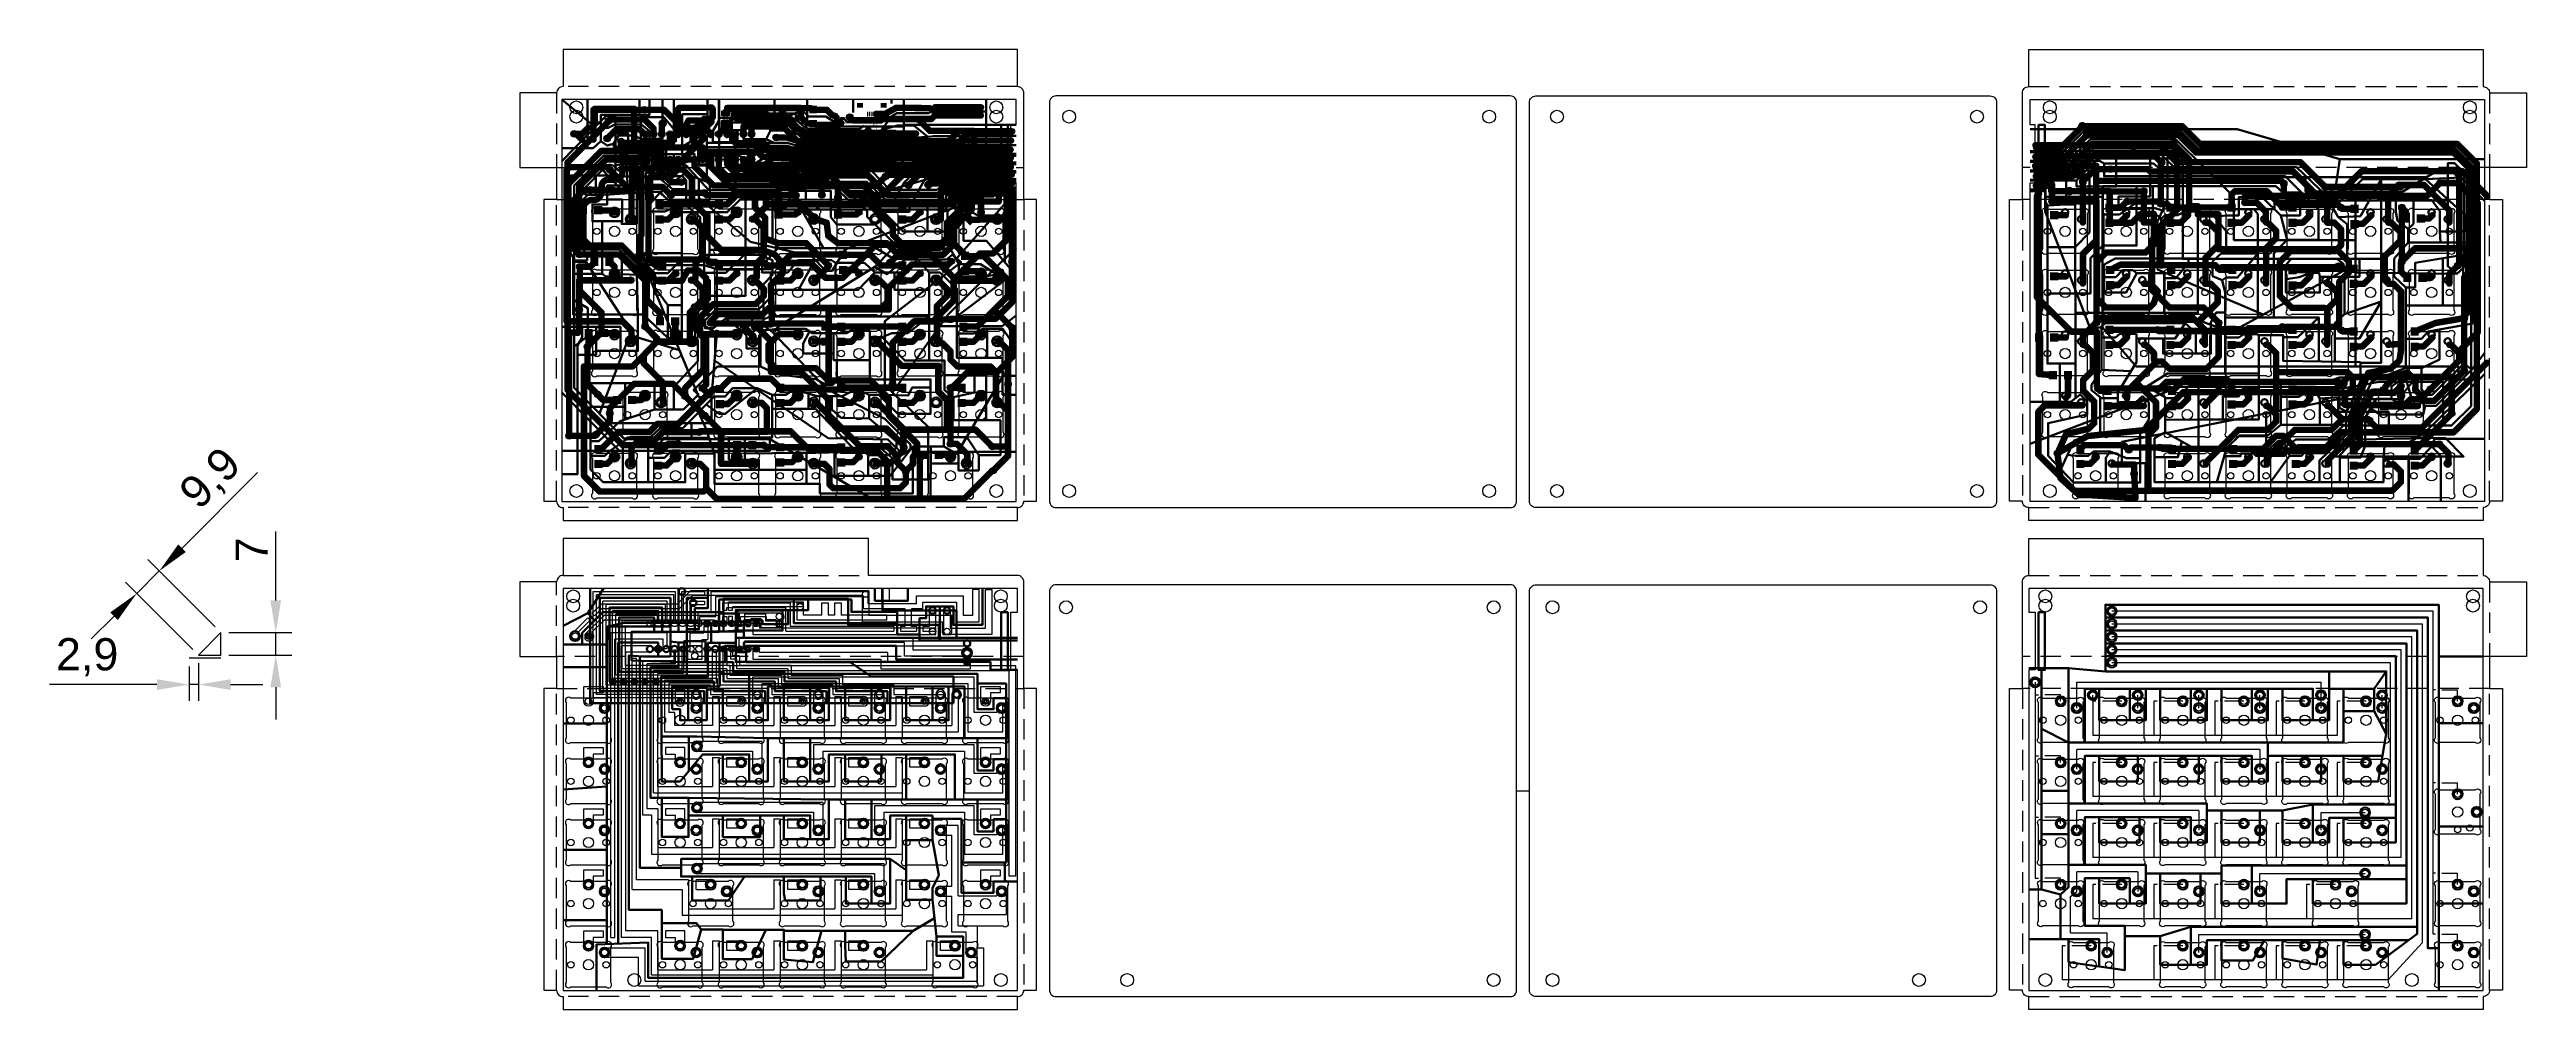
# Model space of a CAD drawing. Header units: millimetres. Extents: x -144 to 627, y 3 to 301.
import ezdxf

# ---------------------------------------------------------------- set-up
doc = ezdxf.new("R2010")
doc.units = ezdxf.units.MM
doc.linetypes.add('HIDDEN', pattern=[9.525, 6.35, -3.175])
for name, color, linetype in [('annotations', 254, 'Continuous'), ('bends', 8, 'HIDDEN'), ('cuts', 31, 'Continuous'), ('pcb-bottom', 151, 'Continuous'), ('pcb-cuts', 211, 'Continuous'), ('pcb-top', 11, 'Continuous'), ('temp', 17, 'Continuous')]:
    doc.layers.add(name, color=color, linetype=linetype)
doc.layers.add('toolpath-pcb-bottom', color=155, linetype='Continuous', lineweight=200)
doc.layers.add('toolpath-pcb-top', color=15, linetype='Continuous', lineweight=200)
doc.styles.get("Standard").update_dxf_attribs({"font": 'arial.ttf'})
doc.dimstyles.new('Annotative', dxfattribs={"dimscale": 0, "dimtxt": 2.5, "dimasz": 2.5, "dimexe": 1.25, "dimexo": 0.625, "dimtad": 1, "dimtxsty": 'Standard', "dimcen": 2.5, "dimadec": 0, "dimazin": 0, "dimtfac": 1, "dimtmove": 0, "dimatfit": 3, "dimfxl": 1, "dimarcsym": 0})

msp = doc.modelspace()

# ---------------------------------------------------------------- blocks, each defined once
blk = doc.blocks.new('*D1')
at = {"layer": 'annotations', "color": 0, "lineweight": -2, "transparency": 16777216}
for p, q in [((-73.52, 129.88), (-73.52, 151.35)), ((-88.09, 119.88), (-68.52, 119.88)), ((-73.52, 112.88), (-73.52, 119.88)), ((-88.09, 112.88), (-68.52, 112.88)), ((-73.52, 102.88), (-73.52, 92.88))]:
    blk.add_line(p, q, dxfattribs=at)
at = {"layer": 'annotations', "color": 0, "transparency": 16777216}
for points in [[(-75.19, 129.88), (-71.86, 129.88), (-73.52, 119.88)], [(-75.19, 102.88), (-71.86, 102.88), (-73.52, 112.88)]]:
    blk.add_solid(points, dxfattribs=at)
at = {"layer": 'Defpoints', "color": 0, "transparency": 16777216}
for p in [(-90.59, 119.88), (-73.52, 119.88), (-90.59, 112.88)]:
    blk.add_point(p, dxfattribs=at)
at = {"layer": 'annotations', "color": 0, "transparency": 16777216, "insert": (-81.02, 145.62), "char_height": 10, "attachment_point": 5, "rotation": 90}
blk.add_mtext('7', dxfattribs=at)
blk = doc.blocks.new('*D2')
at = {"layer": 'annotations', "color": 0, "lineweight": -2, "transparency": 16777216}
for p, q in [((-102.68, 146.11), (-79.19, 169.61)), ((-116.75, 132.04), (-109.75, 139.04)), ((-92.36, 121.65), (-113.29, 142.58)), ((-99.36, 114.65), (-120.29, 135.58)), ((-123.83, 124.97), (-130.9, 117.9))]:
    blk.add_line(p, q, dxfattribs=at)
at = {"layer": 'annotations', "color": 0, "transparency": 16777216}
for points in [[(-103.86, 147.29), (-101.51, 144.93), (-109.75, 139.04)], [(-125, 126.15), (-122.65, 123.79), (-116.75, 132.04)]]:
    blk.add_solid(points, dxfattribs=at)
at = {"layer": 'Defpoints', "color": 0, "transparency": 16777216}
for p in [(-109.75, 139.04), (-90.59, 119.88), (-97.59, 112.88)]:
    blk.add_point(p, dxfattribs=at)
at = {"layer": 'annotations', "color": 0, "transparency": 16777216, "insert": (-93.42, 167.41), "char_height": 10, "attachment_point": 5, "rotation": 45}
blk.add_mtext('9,9', dxfattribs=at)
blk = doc.blocks.new('*D3')
at = {"layer": 'annotations', "color": 0, "lineweight": -2, "transparency": 16777216}
for p, q in [((-100.49, 109.38), (-100.49, 98.71)), ((-97.59, 110.38), (-97.59, 98.71)), ((-110.49, 103.71), (-143.89, 103.71)), ((-97.59, 103.71), (-100.49, 103.71)), ((-87.59, 103.71), (-77.59, 103.71))]:
    blk.add_line(p, q, dxfattribs=at)
at = {"layer": 'annotations', "color": 0, "transparency": 16777216}
for points in [[(-110.49, 105.38), (-110.49, 102.05), (-100.49, 103.71)], [(-87.59, 105.38), (-87.59, 102.05), (-97.59, 103.71)]]:
    blk.add_solid(points, dxfattribs=at)
at = {"layer": 'Defpoints', "color": 0, "transparency": 16777216}
for p in [(-100.49, 111.88), (-97.59, 112.88), (-97.59, 103.71)]:
    blk.add_point(p, dxfattribs=at)
at = {"layer": 'annotations', "color": 0, "transparency": 16777216, "insert": (-132.19, 112.22), "char_height": 10, "attachment_point": 5}
blk.add_mtext('2,9', dxfattribs=at)
blk = doc.blocks.new('RECT')
blk.add_solid([(-0.5, -0.5), (0.5, -0.5), (-0.5, 0.5), (0.5, 0.5)])

# ---------------------------------------------------------------- dimensions: what is measured, and where the dimension line sits
at = {"layer": 'annotations'}
dim = msp.add_aligned_dim(p1=(-97.594, 112.88), p2=(-90.594, 119.88), distance=27.097, dimstyle='Annotative', dxfattribs=at)
dim.commit()
dim.dimension.update_dxf_attribs({"geometry": '*D2', "text_midpoint": (-93.418, 167.412)})
dim = msp.add_linear_dim(base=(-73.524, 119.88), p1=(-90.594, 112.88), p2=(-90.594, 119.88), angle=90, dimstyle='Annotative', dxfattribs=at)
dim.commit()
dim.dimension.update_dxf_attribs({"geometry": '*D1', "text_midpoint": (-81.024, 145.617)})
dim = msp.add_linear_dim(base=(-97.594, 103.715), p1=(-100.494, 111.88), p2=(-97.594, 112.88), dimstyle='Annotative', dxfattribs=at)
dim.commit()
dim.dimension.update_dxf_attribs({"geometry": '*D3', "text_midpoint": (-132.192, 103.715), "dimtype": 160})

# ---------------------------------------------------------------- linework, layer by layer
at = {"layer": 'annotations'}
for p, q in [((-90.594, 119.88), (-97.594, 112.88)), ((-90.594, 112.88), (-90.594, 119.88)), ((-90.594, 111.88), (-100.494, 111.88)), ((-97.594, 112.88), (-90.594, 112.88))]:
    msp.add_line(p, q, dxfattribs=at)
at = {"layer": 'bends'}
for p, q in [((13.85, 287.625), (13.85, 264.425)), ((157.15, 289.625), (15.85, 289.625)), ((471.75, 289.625), (613.05, 289.625)), ((615.05, 287.625), (615.05, 264.425)), ((13.85, 264.425), (159.15, 264.425)), ((615.05, 264.425), (469.75, 264.425)), ((13.85, 254.525), (159.15, 254.525)), ((13.85, 160.725), (13.85, 254.525)), ((159.15, 254.525), (159.15, 160.725)), ((615.05, 254.525), (469.75, 254.525)), ((469.75, 254.525), (469.75, 160.725)), ((615.05, 160.725), (615.05, 254.525)), ((157.15, 158.725), (15.85, 158.725)), ((471.75, 158.725), (613.05, 158.725)), ((13.85, 112.425), (13.85, 135.625)), ((15.85, 137.625), (110.85, 137.625)), ((471.75, 137.625), (613.05, 137.625)), ((615.05, 135.625), (615.05, 112.425)), ((159.15, 112.425), (13.85, 112.425)), ((615.05, 112.425), (469.75, 112.425)), ((13.85, 102.525), (159.15, 102.525)), ((13.85, 8.725), (13.85, 102.525)), ((159.15, 102.525), (159.15, 8.725)), ((615.05, 102.525), (469.75, 102.525)), ((469.75, 102.525), (469.75, 8.725)), ((615.05, 8.725), (615.05, 102.525)), ((157.15, 6.725), (15.85, 6.725)), ((471.75, 6.725), (613.05, 6.725))]:
    msp.add_line(p, q, dxfattribs=at)
at = {"layer": 'cuts'}
for points in [[(157.15, 289.625), (157.15, 301.125), (15.85, 301.125), (15.85, 289.625, 0.4142136), (13.85, 287.625), (2.35, 287.625), (2.35, 264.425), (13.85, 264.425), (13.85, 254.525), (9.85, 254.525), (9.85, 160.725), (13.85, 160.725, 0.4142136), (15.85, 158.725), (15.85, 154.725), (157.15, 154.725), (157.15, 158.725, 0.4142136), (159.15, 160.725), (163.15, 160.725), (163.15, 254.525), (159.15, 254.525), (159.15, 287.625, 0.4142136)], [(471.75, 289.625), (471.75, 301.125), (613.05, 301.125), (613.05, 289.625, -0.4142136), (615.05, 287.625), (626.55, 287.625), (626.55, 264.425), (615.05, 264.425), (615.05, 254.525), (619.05, 254.525), (619.05, 160.725), (615.05, 160.725, -0.4142136), (613.05, 158.725), (613.05, 154.725), (471.75, 154.725), (471.75, 158.725, -0.4142136), (469.75, 160.725), (465.75, 160.725), (465.75, 254.525), (469.75, 254.525), (469.75, 287.625, -0.4142136)], [(169.15, 158.725), (310.45, 158.725, 0.4142136), (312.45, 160.725), (312.45, 284.725, 0.4142136), (310.45, 286.725), (169.15, 286.725, 0.4142136), (167.15, 284.725), (167.15, 160.725, 0.4142136)], [(459.75, 158.725), (318.45, 158.725, -0.4142136), (316.45, 160.725), (316.45, 284.725, -0.4142136), (318.45, 286.725), (459.75, 286.725, -0.4142136), (461.75, 284.725), (461.75, 160.725, -0.4142136)], [(38.75, 239.139), (38.75, 250.111, 1), (37.336, 251.525), (26.364, 251.525, 1), (24.95, 250.111), (24.95, 239.139, 1), (26.364, 237.725), (37.336, 237.725, 1)], [(57.75, 239.139), (57.75, 250.111, 1), (56.336, 251.525), (45.364, 251.525, 1), (43.95, 250.111), (43.95, 239.139, 1), (45.364, 237.725), (56.336, 237.725, 1)], [(76.75, 239.139), (76.75, 250.111, 1), (75.336, 251.525), (64.364, 251.525, 1), (62.95, 250.111), (62.95, 239.139, 1), (64.364, 237.725), (75.336, 237.725, 1)], [(95.75, 239.139), (95.75, 250.111, 1), (94.336, 251.525), (83.364, 251.525, 1), (81.95, 250.111), (81.95, 239.139, 1), (83.364, 237.725), (94.336, 237.725, 1)], [(114.75, 239.139), (114.75, 250.111, 1), (113.336, 251.525), (102.364, 251.525, 1), (100.95, 250.111), (100.95, 239.139, 1), (102.364, 237.725), (113.336, 237.725, 1)], [(133.75, 239.139), (133.75, 250.111, 1), (132.336, 251.525), (121.364, 251.525, 1), (119.95, 250.111), (119.95, 239.139, 1), (121.364, 237.725), (132.336, 237.725, 1)], [(152.75, 239.139), (152.75, 250.111, 1), (151.336, 251.525), (140.364, 251.525, 1), (138.95, 250.111), (138.95, 239.139, 1), (140.364, 237.725), (151.336, 237.725, 1)], [(476.15, 239.139), (476.15, 250.111, -1), (477.564, 251.525), (488.536, 251.525, -1), (489.95, 250.111), (489.95, 239.139, -1), (488.536, 237.725), (477.564, 237.725, -1)], [(495.15, 239.139), (495.15, 250.111, -1), (496.564, 251.525), (507.536, 251.525, -1), (508.95, 250.111), (508.95, 239.139, -1), (507.536, 237.725), (496.564, 237.725, -1)], [(514.15, 239.139), (514.15, 250.111, -1), (515.564, 251.525), (526.536, 251.525, -1), (527.95, 250.111), (527.95, 239.139, -1), (526.536, 237.725), (515.564, 237.725, -1)], [(533.15, 239.139), (533.15, 250.111, -1), (534.564, 251.525), (545.536, 251.525, -1), (546.95, 250.111), (546.95, 239.139, -1), (545.536, 237.725), (534.564, 237.725, -1)], [(552.15, 239.139), (552.15, 250.111, -1), (553.564, 251.525), (564.536, 251.525, -1), (565.95, 250.111), (565.95, 239.139, -1), (564.536, 237.725), (553.564, 237.725, -1)], [(571.15, 239.139), (571.15, 250.111, -1), (572.564, 251.525), (583.536, 251.525, -1), (584.95, 250.111), (584.95, 239.139, -1), (583.536, 237.725), (572.564, 237.725, -1)], [(590.15, 239.139), (590.15, 250.111, -1), (591.564, 251.525), (602.536, 251.525, -1), (603.95, 250.111), (603.95, 239.139, -1), (602.536, 237.725), (591.564, 237.725, -1)], [(38.75, 220.139), (38.75, 231.111, 1), (37.336, 232.525), (26.364, 232.525, 1), (24.95, 231.111), (24.95, 220.139, 1), (26.364, 218.725), (37.336, 218.725, 1)], [(57.75, 220.139), (57.75, 231.111, 1), (56.336, 232.525), (45.364, 232.525, 1), (43.95, 231.111), (43.95, 220.139, 1), (45.364, 218.725), (56.336, 218.725, 1)], [(76.75, 220.139), (76.75, 231.111, 1), (75.336, 232.525), (64.364, 232.525, 1), (62.95, 231.111), (62.95, 220.139, 1), (64.364, 218.725), (75.336, 218.725, 1)], [(95.75, 220.139), (95.75, 231.111, 1), (94.336, 232.525), (83.364, 232.525, 1), (81.95, 231.111), (81.95, 220.139, 1), (83.364, 218.725), (94.336, 218.725, 1)], [(114.75, 220.139), (114.75, 231.111, 1), (113.336, 232.525), (102.364, 232.525, 1), (100.95, 231.111), (100.95, 220.139, 1), (102.364, 218.725), (113.336, 218.725, 1)], [(133.75, 220.139), (133.75, 231.111, 1), (132.336, 232.525), (121.364, 232.525, 1), (119.95, 231.111), (119.95, 220.139, 1), (121.364, 218.725), (132.336, 218.725, 1)], [(152.75, 220.139), (152.75, 231.111, 1), (151.336, 232.525), (140.364, 232.525, 1), (138.95, 231.111), (138.95, 220.139, 1), (140.364, 218.725), (151.336, 218.725, 1)], [(476.15, 220.139), (476.15, 231.111, -1), (477.564, 232.525), (488.536, 232.525, -1), (489.95, 231.111), (489.95, 220.139, -1), (488.536, 218.725), (477.564, 218.725, -1)], [(495.15, 220.139), (495.15, 231.111, -1), (496.564, 232.525), (507.536, 232.525, -1), (508.95, 231.111), (508.95, 220.139, -1), (507.536, 218.725), (496.564, 218.725, -1)], [(514.15, 220.139), (514.15, 231.111, -1), (515.564, 232.525), (526.536, 232.525, -1), (527.95, 231.111), (527.95, 220.139, -1), (526.536, 218.725), (515.564, 218.725, -1)], [(533.15, 220.139), (533.15, 231.111, -1), (534.564, 232.525), (545.536, 232.525, -1), (546.95, 231.111), (546.95, 220.139, -1), (545.536, 218.725), (534.564, 218.725, -1)], [(552.15, 220.139), (552.15, 231.111, -1), (553.564, 232.525), (564.536, 232.525, -1), (565.95, 231.111), (565.95, 220.139, -1), (564.536, 218.725), (553.564, 218.725, -1)], [(571.15, 220.139), (571.15, 231.111, -1), (572.564, 232.525), (583.536, 232.525, -1), (584.95, 231.111), (584.95, 220.139, -1), (583.536, 218.725), (572.564, 218.725, -1)], [(590.15, 220.139), (590.15, 231.111, -1), (591.564, 232.525), (602.536, 232.525, -1), (603.95, 231.111), (603.95, 220.139, -1), (602.536, 218.725), (591.564, 218.725, -1)], [(38.75, 201.139), (38.75, 212.111, 1), (37.336, 213.525), (26.364, 213.525, 1), (24.95, 212.111), (24.95, 201.139, 1), (26.364, 199.725), (37.336, 199.725, 1)], [(57.75, 201.139), (57.75, 212.111, 1), (56.336, 213.525), (45.364, 213.525, 1), (43.95, 212.111), (43.95, 201.139, 1), (45.364, 199.725), (56.336, 199.725, 1)], [(76.75, 201.139), (76.75, 212.111, 1), (75.336, 213.525), (64.364, 213.525, 1), (62.95, 212.111), (62.95, 201.139, 1), (64.364, 199.725), (75.336, 199.725, 1)], [(95.75, 201.139), (95.75, 212.111, 1), (94.336, 213.525), (83.364, 213.525, 1), (81.95, 212.111), (81.95, 201.139, 1), (83.364, 199.725), (94.336, 199.725, 1)], [(114.75, 201.139), (114.75, 212.111, 1), (113.336, 213.525), (102.364, 213.525, 1), (100.95, 212.111), (100.95, 201.139, 1), (102.364, 199.725), (113.336, 199.725, 1)], [(133.75, 201.139), (133.75, 212.111, 1), (132.336, 213.525), (121.364, 213.525, 1), (119.95, 212.111), (119.95, 201.139, 1), (121.364, 199.725), (132.336, 199.725, 1)], [(152.75, 201.139), (152.75, 212.111, 1), (151.336, 213.525), (140.364, 213.525, 1), (138.95, 212.111), (138.95, 201.139, 1), (140.364, 199.725), (151.336, 199.725, 1)], [(476.15, 201.139), (476.15, 212.111, -1), (477.564, 213.525), (488.536, 213.525, -1), (489.95, 212.111), (489.95, 201.139, -1), (488.536, 199.725), (477.564, 199.725, -1)], [(495.15, 201.139), (495.15, 212.111, -1), (496.564, 213.525), (507.536, 213.525, -1), (508.95, 212.111), (508.95, 201.139, -1), (507.536, 199.725), (496.564, 199.725, -1)], [(514.15, 201.139), (514.15, 212.111, -1), (515.564, 213.525), (526.536, 213.525, -1), (527.95, 212.111), (527.95, 201.139, -1), (526.536, 199.725), (515.564, 199.725, -1)], [(533.15, 201.139), (533.15, 212.111, -1), (534.564, 213.525), (545.536, 213.525, -1), (546.95, 212.111), (546.95, 201.139, -1), (545.536, 199.725), (534.564, 199.725, -1)], [(552.15, 201.139), (552.15, 212.111, -1), (553.564, 213.525), (564.536, 213.525, -1), (565.95, 212.111), (565.95, 201.139, -1), (564.536, 199.725), (553.564, 199.725, -1)], [(571.15, 201.139), (571.15, 212.111, -1), (572.564, 213.525), (583.536, 213.525, -1), (584.95, 212.111), (584.95, 201.139, -1), (583.536, 199.725), (572.564, 199.725, -1)], [(590.15, 201.139), (590.15, 212.111, -1), (591.564, 213.525), (602.536, 213.525, -1), (603.95, 212.111), (603.95, 201.139, -1), (602.536, 199.725), (591.564, 199.725, -1)], [(48.25, 182.139), (48.25, 193.111, 1), (46.836, 194.525), (35.864, 194.525, 1), (34.45, 193.111), (34.45, 182.139, 1), (35.864, 180.725), (46.836, 180.725, 1)], [(76.75, 182.139), (76.75, 193.111, 1), (75.336, 194.525), (64.364, 194.525, 1), (62.95, 193.111), (62.95, 182.139, 1), (64.364, 180.725), (75.336, 180.725, 1)], [(95.75, 182.139), (95.75, 193.111, 1), (94.336, 194.525), (83.364, 194.525, 1), (81.95, 193.111), (81.95, 182.139, 1), (83.364, 180.725), (94.336, 180.725, 1)], [(114.75, 182.139), (114.75, 193.111, 1), (113.336, 194.525), (102.364, 194.525, 1), (100.95, 193.111), (100.95, 182.139, 1), (102.364, 180.725), (113.336, 180.725, 1)], [(133.75, 182.139), (133.75, 193.111, 1), (132.336, 194.525), (121.364, 194.525, 1), (119.95, 193.111), (119.95, 182.139, 1), (121.364, 180.725), (132.336, 180.725, 1)], [(152.75, 182.139), (152.75, 193.111, 1), (151.336, 194.525), (140.364, 194.525, 1), (138.95, 193.111), (138.95, 182.139, 1), (140.364, 180.725), (151.336, 180.725, 1)], [(476.15, 182.139), (476.15, 193.111, -1), (477.564, 194.525), (488.536, 194.525, -1), (489.95, 193.111), (489.95, 182.139, -1), (488.536, 180.725), (477.564, 180.725, -1)], [(495.15, 182.139), (495.15, 193.111, -1), (496.564, 194.525), (507.536, 194.525, -1), (508.95, 193.111), (508.95, 182.139, -1), (507.536, 180.725), (496.564, 180.725, -1)], [(514.15, 182.139), (514.15, 193.111, -1), (515.564, 194.525), (526.536, 194.525, -1), (527.95, 193.111), (527.95, 182.139, -1), (526.536, 180.725), (515.564, 180.725, -1)], [(533.15, 182.139), (533.15, 193.111, -1), (534.564, 194.525), (545.536, 194.525, -1), (546.95, 193.111), (546.95, 182.139, -1), (545.536, 180.725), (534.564, 180.725, -1)], [(552.15, 182.139), (552.15, 193.111, -1), (553.564, 194.525), (564.536, 194.525, -1), (565.95, 193.111), (565.95, 182.139, -1), (564.536, 180.725), (553.564, 180.725, -1)], [(580.65, 182.139), (580.65, 193.111, -1), (582.064, 194.525), (593.036, 194.525, -1), (594.45, 193.111), (594.45, 182.139, -1), (593.036, 180.725), (582.064, 180.725, -1)], [(38.75, 163.139), (38.75, 174.111, 1), (37.336, 175.525), (26.364, 175.525, 1), (24.95, 174.111), (24.95, 163.139, 1), (26.364, 161.725), (37.336, 161.725, 1)], [(57.75, 163.139), (57.75, 174.111, 1), (56.336, 175.525), (45.364, 175.525, 1), (43.95, 174.111), (43.95, 163.139, 1), (45.364, 161.725), (56.336, 161.725, 1)], [(76.75, 163.139), (76.75, 174.111, 1), (75.336, 175.525), (64.364, 175.525, 1), (62.95, 174.111), (62.95, 163.139, 1), (64.364, 161.725), (75.336, 161.725, 1)], [(95.75, 163.139), (95.75, 174.111, 1), (94.336, 175.525), (83.364, 175.525, 1), (81.95, 174.111), (81.95, 163.139, 1), (83.364, 161.725), (94.336, 161.725, 1)], [(114.75, 163.139), (114.75, 174.111, 1), (113.336, 175.525), (102.364, 175.525, 1), (100.95, 174.111), (100.95, 163.139, 1), (102.364, 161.725), (113.336, 161.725, 1)], [(143.25, 163.139), (143.25, 174.111, 1), (141.836, 175.525), (130.864, 175.525, 1), (129.45, 174.111), (129.45, 163.139, 1), (130.864, 161.725), (141.836, 161.725, 1)], [(485.65, 163.139), (485.65, 174.111, -1), (487.064, 175.525), (498.036, 175.525, -1), (499.45, 174.111), (499.45, 163.139, -1), (498.036, 161.725), (487.064, 161.725, -1)], [(514.15, 163.139), (514.15, 174.111, -1), (515.564, 175.525), (526.536, 175.525, -1), (527.95, 174.111), (527.95, 163.139, -1), (526.536, 161.725), (515.564, 161.725, -1)], [(533.15, 163.139), (533.15, 174.111, -1), (534.564, 175.525), (545.536, 175.525, -1), (546.95, 174.111), (546.95, 163.139, -1), (545.536, 161.725), (534.564, 161.725, -1)], [(552.15, 163.139), (552.15, 174.111, -1), (553.564, 175.525), (564.536, 175.525, -1), (565.95, 174.111), (565.95, 163.139, -1), (564.536, 161.725), (553.564, 161.725, -1)], [(571.15, 163.139), (571.15, 174.111, -1), (572.564, 175.525), (583.536, 175.525, -1), (584.95, 174.111), (584.95, 163.139, -1), (583.536, 161.725), (572.564, 161.725, -1)], [(590.15, 163.139), (590.15, 174.111, -1), (591.564, 175.525), (602.536, 175.525, -1), (603.95, 174.111), (603.95, 163.139, -1), (602.536, 161.725), (591.564, 161.725, -1)], [(13.85, 112.425), (13.85, 102.525), (9.85, 102.525), (9.85, 8.725), (13.85, 8.725, 0.4142136), (15.85, 6.725), (15.85, 2.725), (157.15, 2.725), (157.15, 6.725, 0.4142136), (159.15, 8.725), (163.15, 8.725), (163.15, 102.525), (159.15, 102.525), (159.15, 135.625, 0.4142136), (157.15, 137.625), (110.85, 137.625), (110.85, 149.125), (15.85, 149.125), (15.85, 137.625, 0.4142136), (13.85, 135.625), (13.85, 135.625), (2.35, 135.625), (2.35, 112.425)], [(471.75, 137.625), (471.75, 149.125), (613.05, 149.125), (613.05, 137.625, -0.4142136), (615.05, 135.625), (626.55, 135.625), (626.55, 112.425), (615.05, 112.425), (615.05, 102.525), (619.05, 102.525), (619.05, 8.725), (615.05, 8.725, -0.4142136), (613.05, 6.725), (613.05, 2.725), (471.75, 2.725), (471.75, 6.725, -0.4142136), (469.75, 8.725), (465.75, 8.725), (465.75, 102.525), (469.75, 102.525), (469.75, 135.625, -0.4142136)], [(169.15, 6.725), (310.45, 6.725, 0.4142136), (312.45, 8.725), (312.45, 132.725, 0.4142136), (310.45, 134.725), (169.15, 134.725, 0.4142136), (167.15, 132.725), (167.15, 8.725, 0.4142136)], [(459.75, 6.725), (318.45, 6.725, -0.4142136), (316.45, 8.725), (316.45, 132.725, -0.4142136), (318.45, 134.725), (459.75, 134.725, -0.4142136), (461.75, 132.725), (461.75, 8.725, -0.4142136)], [(30.65, 87.139), (30.65, 98.111, 1), (29.236, 99.525), (18.264, 99.525, 1), (16.85, 98.111), (16.85, 87.139, 1), (18.264, 85.725), (29.236, 85.725, 1)], [(59.15, 87.139), (59.15, 98.111, 1), (57.736, 99.525), (46.764, 99.525, 1), (45.35, 98.111), (45.35, 87.139, 1), (46.764, 85.725), (57.736, 85.725, 1)], [(78.15, 87.139), (78.15, 98.111, 1), (76.736, 99.525), (65.764, 99.525, 1), (64.35, 98.111), (64.35, 87.139, 1), (65.764, 85.725), (76.736, 85.725, 1)], [(97.15, 87.139), (97.15, 98.111, 1), (95.736, 99.525), (84.764, 99.525, 1), (83.35, 98.111), (83.35, 87.139, 1), (84.764, 85.725), (95.736, 85.725, 1)], [(116.15, 87.139), (116.15, 98.111, 1), (114.736, 99.525), (103.764, 99.525, 1), (102.35, 98.111), (102.35, 87.139, 1), (103.764, 85.725), (114.736, 85.725, 1)], [(135.15, 87.139), (135.15, 98.111, 1), (133.736, 99.525), (122.764, 99.525, 1), (121.35, 98.111), (121.35, 87.139, 1), (122.764, 85.725), (133.736, 85.725, 1)], [(154.15, 87.139), (154.15, 98.111, 1), (152.736, 99.525), (141.764, 99.525, 1), (140.35, 98.111), (140.35, 87.139, 1), (141.764, 85.725), (152.736, 85.725, 1)], [(474.75, 87.139), (474.75, 98.111, -1), (476.164, 99.525), (487.136, 99.525, -1), (488.55, 98.111), (488.55, 87.139, -1), (487.136, 85.725), (476.164, 85.725, -1)], [(493.75, 87.139), (493.75, 98.111, -1), (495.164, 99.525), (506.136, 99.525, -1), (507.55, 98.111), (507.55, 87.139, -1), (506.136, 85.725), (495.164, 85.725, -1)], [(512.75, 87.139), (512.75, 98.111, -1), (514.164, 99.525), (525.136, 99.525, -1), (526.55, 98.111), (526.55, 87.139, -1), (525.136, 85.725), (514.164, 85.725, -1)], [(531.75, 87.139), (531.75, 98.111, -1), (533.164, 99.525), (544.136, 99.525, -1), (545.55, 98.111), (545.55, 87.139, -1), (544.136, 85.725), (533.164, 85.725, -1)], [(550.75, 87.139), (550.75, 98.111, -1), (552.164, 99.525), (563.136, 99.525, -1), (564.55, 98.111), (564.55, 87.139, -1), (563.136, 85.725), (552.164, 85.725, -1)], [(569.75, 87.139), (569.75, 98.111, -1), (571.164, 99.525), (582.136, 99.525, -1), (583.55, 98.111), (583.55, 87.139, -1), (582.136, 85.725), (571.164, 85.725, -1)], [(598.25, 87.139), (598.25, 98.111, -1), (599.664, 99.525), (610.636, 99.525, -1), (612.05, 98.111), (612.05, 87.139, -1), (610.636, 85.725), (599.664, 85.725, -1)], [(30.65, 68.139), (30.65, 79.111, 1), (29.236, 80.525), (18.264, 80.525, 1), (16.85, 79.111), (16.85, 68.139, 1), (18.264, 66.725), (29.236, 66.725, 1)], [(59.15, 68.139), (59.15, 79.111, 1), (57.736, 80.525), (46.764, 80.525, 1), (45.35, 79.111), (45.35, 68.139, 1), (46.764, 66.725), (57.736, 66.725, 1)], [(78.15, 68.139), (78.15, 79.111, 1), (76.736, 80.525), (65.764, 80.525, 1), (64.35, 79.111), (64.35, 68.139, 1), (65.764, 66.725), (76.736, 66.725, 1)], [(97.15, 68.139), (97.15, 79.111, 1), (95.736, 80.525), (84.764, 80.525, 1), (83.35, 79.111), (83.35, 68.139, 1), (84.764, 66.725), (95.736, 66.725, 1)], [(116.15, 68.139), (116.15, 79.111, 1), (114.736, 80.525), (103.764, 80.525, 1), (102.35, 79.111), (102.35, 68.139, 1), (103.764, 66.725), (114.736, 66.725, 1)], [(135.15, 68.139), (135.15, 79.111, 1), (133.736, 80.525), (122.764, 80.525, 1), (121.35, 79.111), (121.35, 68.139, 1), (122.764, 66.725), (133.736, 66.725, 1)], [(154.15, 68.139), (154.15, 79.111, 1), (152.736, 80.525), (141.764, 80.525, 1), (140.35, 79.111), (140.35, 68.139, 1), (141.764, 66.725), (152.736, 66.725, 1)], [(474.75, 68.139), (474.75, 79.111, -1), (476.164, 80.525), (487.136, 80.525, -1), (488.55, 79.111), (488.55, 68.139, -1), (487.136, 66.725), (476.164, 66.725, -1)], [(493.75, 68.139), (493.75, 79.111, -1), (495.164, 80.525), (506.136, 80.525, -1), (507.55, 79.111), (507.55, 68.139, -1), (506.136, 66.725), (495.164, 66.725, -1)], [(512.75, 68.139), (512.75, 79.111, -1), (514.164, 80.525), (525.136, 80.525, -1), (526.55, 79.111), (526.55, 68.139, -1), (525.136, 66.725), (514.164, 66.725, -1)], [(531.75, 68.139), (531.75, 79.111, -1), (533.164, 80.525), (544.136, 80.525, -1), (545.55, 79.111), (545.55, 68.139, -1), (544.136, 66.725), (533.164, 66.725, -1)], [(550.75, 68.139), (550.75, 79.111, -1), (552.164, 80.525), (563.136, 80.525, -1), (564.55, 79.111), (564.55, 68.139, -1), (563.136, 66.725), (552.164, 66.725, -1)], [(569.75, 68.139), (569.75, 79.111, -1), (571.164, 80.525), (582.136, 80.525, -1), (583.55, 79.111), (583.55, 68.139, -1), (582.136, 66.725), (571.164, 66.725, -1)], [(598.25, 58.639), (598.25, 69.611, -1), (599.664, 71.025), (610.636, 71.025, -1), (612.05, 69.611), (612.05, 58.639, -1), (610.636, 57.225), (599.664, 57.225, -1)], [(30.65, 49.139), (30.65, 60.111, 1), (29.236, 61.525), (18.264, 61.525, 1), (16.85, 60.111), (16.85, 49.139, 1), (18.264, 47.725), (29.236, 47.725, 1)], [(59.15, 49.139), (59.15, 60.111, 1), (57.736, 61.525), (46.764, 61.525, 1), (45.35, 60.111), (45.35, 49.139, 1), (46.764, 47.725), (57.736, 47.725, 1)], [(78.15, 49.139), (78.15, 60.111, 1), (76.736, 61.525), (65.764, 61.525, 1), (64.35, 60.111), (64.35, 49.139, 1), (65.764, 47.725), (76.736, 47.725, 1)], [(97.15, 49.139), (97.15, 60.111, 1), (95.736, 61.525), (84.764, 61.525, 1), (83.35, 60.111), (83.35, 49.139, 1), (84.764, 47.725), (95.736, 47.725, 1)], [(116.15, 49.139), (116.15, 60.111, 1), (114.736, 61.525), (103.764, 61.525, 1), (102.35, 60.111), (102.35, 49.139, 1), (103.764, 47.725), (114.736, 47.725, 1)], [(135.15, 49.139), (135.15, 60.111, 1), (133.736, 61.525), (122.764, 61.525, 1), (121.35, 60.111), (121.35, 49.139, 1), (122.764, 47.725), (133.736, 47.725, 1)], [(154.15, 49.139), (154.15, 60.111, 1), (152.736, 61.525), (141.764, 61.525, 1), (140.35, 60.111), (140.35, 49.139, 1), (141.764, 47.725), (152.736, 47.725, 1)], [(474.75, 49.139), (474.75, 60.111, -1), (476.164, 61.525), (487.136, 61.525, -1), (488.55, 60.111), (488.55, 49.139, -1), (487.136, 47.725), (476.164, 47.725, -1)], [(493.75, 49.139), (493.75, 60.111, -1), (495.164, 61.525), (506.136, 61.525, -1), (507.55, 60.111), (507.55, 49.139, -1), (506.136, 47.725), (495.164, 47.725, -1)], [(512.75, 49.139), (512.75, 60.111, -1), (514.164, 61.525), (525.136, 61.525, -1), (526.55, 60.111), (526.55, 49.139, -1), (525.136, 47.725), (514.164, 47.725, -1)], [(531.75, 49.139), (531.75, 60.111, -1), (533.164, 61.525), (544.136, 61.525, -1), (545.55, 60.111), (545.55, 49.139, -1), (544.136, 47.725), (533.164, 47.725, -1)], [(550.75, 49.139), (550.75, 60.111, -1), (552.164, 61.525), (563.136, 61.525, -1), (564.55, 60.111), (564.55, 49.139, -1), (563.136, 47.725), (552.164, 47.725, -1)], [(569.75, 49.139), (569.75, 60.111, -1), (571.164, 61.525), (582.136, 61.525, -1), (583.55, 60.111), (583.55, 49.139, -1), (582.136, 47.725), (571.164, 47.725, -1)], [(30.65, 30.139), (30.65, 41.111, 1), (29.236, 42.525), (18.264, 42.525, 1), (16.85, 41.111), (16.85, 30.139, 1), (18.264, 28.725), (29.236, 28.725, 1)], [(68.65, 30.139), (68.65, 41.111, 1), (67.236, 42.525), (56.264, 42.525, 1), (54.85, 41.111), (54.85, 30.139, 1), (56.264, 28.725), (67.236, 28.725, 1)], [(97.15, 30.139), (97.15, 41.111, 1), (95.736, 42.525), (84.764, 42.525, 1), (83.35, 41.111), (83.35, 30.139, 1), (84.764, 28.725), (95.736, 28.725, 1)], [(116.15, 30.139), (116.15, 41.111, 1), (114.736, 42.525), (103.764, 42.525, 1), (102.35, 41.111), (102.35, 30.139, 1), (103.764, 28.725), (114.736, 28.725, 1)], [(135.15, 30.139), (135.15, 41.111, 1), (133.736, 42.525), (122.764, 42.525, 1), (121.35, 41.111), (121.35, 30.139, 1), (122.764, 28.725), (133.736, 28.725, 1)], [(154.15, 30.139), (154.15, 41.111, 1), (152.736, 42.525), (141.764, 42.525, 1), (140.35, 41.111), (140.35, 30.139, 1), (141.764, 28.725), (152.736, 28.725, 1)], [(474.75, 30.139), (474.75, 41.111, -1), (476.164, 42.525), (487.136, 42.525, -1), (488.55, 41.111), (488.55, 30.139, -1), (487.136, 28.725), (476.164, 28.725, -1)], [(493.75, 30.139), (493.75, 41.111, -1), (495.164, 42.525), (506.136, 42.525, -1), (507.55, 41.111), (507.55, 30.139, -1), (506.136, 28.725), (495.164, 28.725, -1)], [(512.75, 30.139), (512.75, 41.111, -1), (514.164, 42.525), (525.136, 42.525, -1), (526.55, 41.111), (526.55, 30.139, -1), (525.136, 28.725), (514.164, 28.725, -1)], [(531.75, 30.139), (531.75, 41.111, -1), (533.164, 42.525), (544.136, 42.525, -1), (545.55, 41.111), (545.55, 30.139, -1), (544.136, 28.725), (533.164, 28.725, -1)], [(560.25, 30.139), (560.25, 41.111, -1), (561.664, 42.525), (572.636, 42.525, -1), (574.05, 41.111), (574.05, 30.139, -1), (572.636, 28.725), (561.664, 28.725, -1)], [(598.25, 30.139), (598.25, 41.111, -1), (599.664, 42.525), (610.636, 42.525, -1), (612.05, 41.111), (612.05, 30.139, -1), (610.636, 28.725), (599.664, 28.725, -1)], [(30.65, 11.139), (30.65, 22.111, 1), (29.236, 23.525), (18.264, 23.525, 1), (16.85, 22.111), (16.85, 11.139, 1), (18.264, 9.725), (29.236, 9.725, 1)], [(59.15, 11.139), (59.15, 22.111, 1), (57.736, 23.525), (46.764, 23.525, 1), (45.35, 22.111), (45.35, 11.139, 1), (46.764, 9.725), (57.736, 9.725, 1)], [(78.15, 11.139), (78.15, 22.111, 1), (76.736, 23.525), (65.764, 23.525, 1), (64.35, 22.111), (64.35, 11.139, 1), (65.764, 9.725), (76.736, 9.725, 1)], [(97.15, 11.139), (97.15, 22.111, 1), (95.736, 23.525), (84.764, 23.525, 1), (83.35, 22.111), (83.35, 11.139, 1), (84.764, 9.725), (95.736, 9.725, 1)], [(116.15, 11.139), (116.15, 22.111, 1), (114.736, 23.525), (103.764, 23.525, 1), (102.35, 22.111), (102.35, 11.139, 1), (103.764, 9.725), (114.736, 9.725, 1)], [(144.65, 11.139), (144.65, 22.111, 1), (143.236, 23.525), (132.264, 23.525, 1), (130.85, 22.111), (130.85, 11.139, 1), (132.264, 9.725), (143.236, 9.725, 1)], [(484.25, 11.139), (484.25, 22.111, -1), (485.664, 23.525), (496.636, 23.525, -1), (498.05, 22.111), (498.05, 11.139, -1), (496.636, 9.725), (485.664, 9.725, -1)], [(512.75, 11.139), (512.75, 22.111, -1), (514.164, 23.525), (525.136, 23.525, -1), (526.55, 22.111), (526.55, 11.139, -1), (525.136, 9.725), (514.164, 9.725, -1)], [(531.75, 11.139), (531.75, 22.111, -1), (533.164, 23.525), (544.136, 23.525, -1), (545.55, 22.111), (545.55, 11.139, -1), (544.136, 9.725), (533.164, 9.725, -1)], [(550.75, 11.139), (550.75, 22.111, -1), (552.164, 23.525), (563.136, 23.525, -1), (564.55, 22.111), (564.55, 11.139, -1), (563.136, 9.725), (552.164, 9.725, -1)], [(569.75, 11.139), (569.75, 22.111, -1), (571.164, 23.525), (582.136, 23.525, -1), (583.55, 22.111), (583.55, 11.139, -1), (582.136, 9.725), (571.164, 9.725, -1)], [(598.25, 11.139), (598.25, 22.111, -1), (599.664, 23.525), (610.636, 23.525, -1), (612.05, 22.111), (612.05, 11.139, -1), (610.636, 9.725), (599.664, 9.725, -1)]]:
    msp.add_lwpolyline(points, format="xyb", close=True, dxfattribs=at)
for centre in [(19.97, 283.155), (150.6, 283.155), (478.3, 283.155), (608.93, 283.155), (173.27, 280.255), (303.9, 280.255), (325, 280.255), (455.63, 280.255), (19.97, 163.875), (150.6, 163.875), (173.27, 163.875), (303.9, 163.875), (325, 163.875), (455.63, 163.875), (478.3, 163.875), (608.93, 163.875), (19, 131.155), (152, 131.155), (476.9, 131.155), (609.9, 131.155), (172.3, 127.755), (305.3, 127.755), (323.6, 127.755), (456.6, 127.755), (38, 11.875), (152, 11.875), (191.3, 11.875), (305.3, 11.875), (323.6, 11.875), (437.6, 11.875), (476.9, 11.875), (590.9, 11.875)]:
    msp.add_circle(centre, 2, dxfattribs=at)
at = {"layer": 'pcb-bottom'}
for p, q in [((55.481, 132.844), (51.362, 128.725)), ((56.134, 131.375), (51.984, 127.225)), ((110.961, 132.844), (55.481, 132.844)), ((108.961, 131.375), (56.134, 131.375)), ((108.961, 123.25), (108.961, 131.375)), ((110.961, 132.844), (110.961, 125.25)), ((19.296, 120.259), (23.499, 124.462)), ((20.736, 120.199), (24.249, 123.712)), ((22.736, 119.371), (28.59, 125.225)), ((24.249, 123.712), (23.499, 124.462)), ((24.828, 119.963), (28.59, 123.725)), ((24.913, 125.876), (27.762, 128.725)), ((25.663, 125.126), (24.913, 125.876)), ((25.663, 125.126), (27.762, 127.225)), ((51.362, 128.725), (27.762, 128.725)), ((51.984, 127.225), (27.762, 127.225)), ((64.19, 125.225), (28.59, 125.225)), ((62.965, 123.725), (28.59, 123.725)), ((62.965, 122.725), (62.965, 123.725)), ((64.19, 122.725), (64.19, 125.225)), ((90.625, 129.375), (67.27, 129.375)), ((67.27, 126.86), (67.27, 129.375)), ((67.27, 126.86), (68.495, 126.86)), ((68.495, 124.86), (67.27, 124.86)), ((67.27, 124.86), (67.27, 122.725)), ((90.625, 127.875), (68.495, 127.875)), ((68.495, 126.86), (68.495, 127.875)), ((68.495, 122.725), (68.495, 124.86)), ((84.243, 125.875), (70.585, 125.875)), ((70.585, 125.875), (70.585, 122.86)), ((79.125, 124.725), (71.035, 124.725)), ((71.035, 122.86), (71.035, 124.725)), ((79.125, 123.875), (79.125, 124.725)), ((82.007, 123.875), (79.125, 123.875)), ((90.625, 127.875), (90.625, 129.375)), ((110.961, 125.25), (136.755, 125.25)), ((136.755, 120.25), (136.755, 125.25)), ((597.58, 126.525), (497.58, 126.525)), ((597.58, 26.104), (597.58, 126.525)), ((20.736, 117.839), (20.736, 120.199)), ((22.736, 117.839), (22.736, 119.371)), ((30.65, 25.125), (30.65, 119.785)), ((48.175, 119.785), (30.65, 119.785)), ((31.99, 25.125), (31.99, 117.785)), ((46.95, 117.785), (31.99, 117.785)), ((33.99, 25.125), (33.99, 115.785)), ((42.87, 115.785), (33.99, 115.785)), ((46.95, 114.785), (46.95, 117.785)), ((48.175, 114.785), (48.175, 119.785)), ((55.345, 119.75), (59.65, 119.75)), ((55.345, 113.785), (55.345, 119.75)), ((59.11, 113.785), (59.11, 117.75)), ((59.11, 117.75), (60.875, 117.75)), ((59.65, 121.751), (59.65, 119.75)), ((59.65, 121.751), (60.875, 121.751)), ((60.875, 121.751), (60.875, 117.75)), ((62.965, 122.725), (64.19, 122.725)), ((67.27, 122.725), (68.495, 122.725)), ((72.35, 117.285), (142.5, 117.285)), ((72.35, 114.785), (72.35, 117.285)), ((74.35, 114.785), (74.35, 115.785)), ((74.35, 115.785), (142.5, 115.785)), ((74.89, 122.725), (74.89, 119.285)), ((76.89, 122.725), (74.89, 122.725)), ((74.89, 119.285), (131.755, 119.285)), ((76.89, 122.725), (76.89, 121.25)), ((131.755, 121.25), (76.89, 121.25)), ((108.961, 123.25), (133.755, 123.25)), ((131.755, 119.285), (131.755, 121.25)), ((133.755, 123.25), (133.755, 120.25)), ((134.107, 119.285), (136.403, 119.285)), ((142.5, 117.285), (142.5, 115.785)), ((594.24, 122.525), (497.58, 122.525)), ((590.9, 118.525), (497.58, 118.525)), ((590.9, 30.931), (590.9, 118.525)), ((594.24, 23.525), (594.24, 122.525)), ((35.33, 27.125), (35.33, 113.785)), ((42.87, 113.785), (35.33, 113.785)), ((37.33, 40.025), (37.33, 111.785)), ((38.67, 111.785), (37.33, 111.785)), ((38.67, 43.025), (38.67, 111.785)), ((40.67, 63.125), (40.67, 111.125)), ((50.265, 111.125), (40.67, 111.125)), ((42.01, 65.125), (42.01, 110.125)), ((50.715, 110.125), (42.01, 110.125)), ((44.01, 70.025), (44.01, 108.125)), ((52.805, 108.125), (44.01, 108.125)), ((48.175, 114.785), (46.95, 114.785)), ((50.265, 114.65), (50.265, 111.125)), ((50.715, 114.65), (50.715, 110.125)), ((52.805, 114.65), (52.805, 108.125)), ((53.255, 114.65), (53.255, 107.125)), ((59.11, 113.785), (55.345, 113.785)), ((62.19, 114.65), (62.19, 105.125)), ((62.19, 114.65), (63.415, 114.65)), ((63.415, 114.65), (63.415, 104.125)), ((65.505, 114.65), (65.505, 108.025)), ((66.73, 114.65), (65.505, 114.65)), ((154.65, 108.025), (65.505, 108.025)), ((66.73, 114.65), (66.73, 109.525)), ((156.65, 109.525), (66.73, 109.525)), ((154.65, 44.125), (154.65, 108.025)), ((156.65, 44.125), (156.65, 109.525)), ((587.56, 114.525), (497.58, 114.525)), ((584.22, 110.525), (497.58, 110.525)), ((584.22, 68.931), (584.22, 110.525)), ((587.56, 49.931), (587.56, 114.525)), ((45.35, 72.025), (45.35, 107.125)), ((53.255, 107.125), (45.35, 107.125)), ((47.35, 105.125), (47.35, 89.025)), ((62.19, 105.125), (47.35, 105.125)), ((48.75, 104.125), (48.75, 95.025)), ((63.415, 104.125), (48.75, 104.125)), ((50.75, 102.125), (50.75, 98.525)), ((53.75, 102.125), (50.75, 102.125)), ((53.75, 98.525), (53.75, 102.125)), ((55.75, 100.637), (55.75, 96.425)), ((58.75, 96.425), (58.75, 100.637)), ((74.75, 106.025), (74.75, 96.425)), ((143.75, 106.025), (74.75, 106.025)), ((77.75, 96.425), (77.75, 104.025)), ((77.75, 104.025), (141.75, 104.025)), ((93.75, 100.637), (93.75, 96.425)), ((96.75, 96.425), (96.75, 100.637)), ((112.75, 100.637), (112.75, 96.425)), ((115.75, 96.425), (115.75, 100.637)), ((131.75, 100.637), (131.75, 96.425)), ((134.75, 96.425), (134.75, 100.637)), ((136.75, 100.637), (136.75, 91.025)), ((141.75, 104.025), (141.75, 89.025)), ((143.75, 95.025), (143.75, 106.025)), ((473.75, 104.425), (473.75, 43.525)), ((473.75, 100.525), (474.75, 100.525)), ((481.65, 100.525), (476.75, 100.525)), ((481.65, 98.525), (481.65, 100.525)), ((486.65, 96.425), (486.65, 104.425)), ((486.65, 104.425), (562.65, 104.425)), ((491.65, 98.525), (491.65, 100.425)), ((505.65, 96.425), (505.65, 100.425)), ((524.65, 96.425), (524.65, 100.425)), ((543.65, 96.425), (543.65, 100.425)), ((562.65, 96.425), (562.65, 104.425)), ((581.65, 96.425), (581.65, 100.425)), ((598.25, 102.104), (597.58, 102.104)), ((600.25, 102.104), (605.15, 102.104)), ((605.15, 98.525), (605.15, 102.104)), ((50.65, 95.025), (48.75, 95.025)), ((50.65, 91.025), (50.65, 95.025)), ((62.35, 100.025), (64.35, 100.025)), ((62.35, 100.025), (62.35, 91.025)), ((64.35, 100.025), (64.35, 91.025)), ((66.73, 97.025), (66.73, 100.025)), ((66.73, 100.025), (71.25, 100.025)), ((71.25, 97.025), (66.73, 97.025)), ((81.35, 100.025), (83.35, 100.025)), ((81.35, 100.025), (81.35, 91.025)), ((83.35, 100.025), (83.35, 91.025)), ((85.73, 97.025), (85.73, 100.025)), ((85.73, 100.025), (90.25, 100.025)), ((90.25, 97.025), (85.73, 97.025)), ((100.35, 100.025), (102.35, 100.025)), ((100.35, 100.025), (100.35, 91.025)), ((102.35, 100.025), (102.35, 91.025)), ((104.73, 97.025), (104.73, 100.025)), ((104.73, 100.025), (109.25, 100.025)), ((109.25, 97.025), (104.73, 97.025)), ((119.35, 100.025), (121.35, 100.025)), ((119.35, 100.025), (119.35, 91.025)), ((121.35, 100.025), (121.35, 91.025)), ((123.73, 97.025), (123.73, 100.025)), ((123.73, 100.025), (128.25, 100.025)), ((128.25, 97.025), (123.73, 97.025)), ((138.75, 99.223), (138.75, 89.025)), ((150.75, 95.025), (143.75, 95.025)), ((150.75, 96.425), (150.75, 95.025)), ((152.65, 89.025), (152.65, 97.871)), ((492.65, 98.525), (491.65, 98.525)), ((491.65, 98.525), (491.65, 87.931)), ((500.65, 98.525), (494.65, 98.525)), ((511.65, 98.525), (510.65, 98.525)), ((510.65, 98.525), (510.65, 87.931)), ((519.65, 98.525), (513.65, 98.525)), ((530.65, 98.525), (529.65, 98.525)), ((529.65, 98.525), (529.65, 87.931)), ((538.65, 98.525), (532.65, 98.525)), ((549.65, 98.525), (548.65, 98.525)), ((548.65, 98.525), (548.65, 87.931)), ((557.65, 98.525), (551.65, 98.525)), ((568.65, 98.525), (567.65, 98.525)), ((567.65, 98.525), (567.65, 87.931)), ((576.65, 98.525), (570.65, 98.525)), ((47.35, 89.025), (138.75, 89.025)), ((62.35, 91.025), (50.65, 91.025)), ((64.35, 91.025), (81.35, 91.025)), ((83.35, 91.025), (100.35, 91.025)), ((102.35, 91.025), (119.35, 91.025)), ((121.35, 91.025), (136.75, 91.025)), ((141.75, 89.025), (152.65, 89.025)), ((567.65, 87.931), (491.65, 87.931)), ((62.35, 81.025), (64.35, 81.025)), ((62.35, 81.025), (62.35, 72.025)), ((64.35, 81.025), (64.35, 72.025)), ((66.73, 78.025), (66.73, 81.025)), ((66.73, 81.025), (71.25, 81.025)), ((71.25, 78.025), (66.73, 78.025)), ((81.35, 81.025), (83.35, 81.025)), ((81.35, 81.025), (81.35, 72.025)), ((83.35, 81.025), (83.35, 72.025)), ((85.73, 78.025), (85.73, 81.025)), ((85.73, 81.025), (90.25, 81.025)), ((90.25, 78.025), (85.73, 78.025)), ((100.35, 81.025), (102.35, 81.025)), ((100.35, 81.025), (100.35, 72.025)), ((102.35, 81.025), (102.35, 72.025)), ((104.73, 78.025), (104.73, 81.025)), ((104.73, 81.025), (109.25, 81.025)), ((109.25, 78.025), (104.73, 78.025)), ((119.35, 81.025), (121.35, 81.025)), ((119.35, 81.025), (119.35, 72.025)), ((121.35, 81.025), (121.35, 70.025)), ((123.73, 78.025), (123.73, 81.025)), ((123.73, 81.025), (128.25, 81.025)), ((128.25, 78.025), (123.73, 78.025)), ((473.75, 81.525), (474.75, 81.525)), ((481.65, 81.525), (476.75, 81.525)), ((481.65, 79.525), (481.65, 81.525)), ((486.65, 77.425), (486.65, 83.525)), ((543.65, 83.525), (486.65, 83.525)), ((492.65, 79.525), (491.65, 79.525)), ((491.65, 79.525), (491.65, 68.931)), ((500.65, 79.525), (494.65, 79.525)), ((511.65, 79.525), (510.65, 79.525)), ((510.65, 79.525), (510.65, 68.931)), ((519.65, 79.525), (513.65, 79.525)), ((530.65, 79.525), (529.65, 79.525)), ((529.65, 79.525), (529.65, 68.931)), ((538.65, 79.525), (532.65, 79.525)), ((543.65, 83.525), (543.65, 77.425)), ((549.65, 79.525), (548.65, 79.525)), ((548.65, 79.525), (548.65, 68.931)), ((557.65, 79.525), (551.65, 79.525)), ((568.65, 79.525), (567.65, 79.525)), ((567.65, 79.525), (567.65, 68.931)), ((576.65, 79.525), (570.65, 79.525)), ((44.01, 70.025), (121.35, 70.025)), ((45.35, 72.025), (62.35, 72.025)), ((64.35, 72.025), (81.35, 72.025)), ((83.35, 72.025), (100.35, 72.025)), ((102.35, 72.025), (119.35, 72.025)), ((598.25, 73.204), (597.58, 73.204)), ((600.25, 73.204), (605.15, 73.204)), ((605.15, 69.625), (605.15, 73.204)), ((43.35, 63.125), (40.67, 63.125)), ((45.35, 65.125), (42.01, 65.125)), ((43.35, 63.125), (43.35, 51.025)), ((45.35, 65.125), (45.35, 53.025)), ((62.35, 62.025), (64.35, 62.025)), ((62.35, 62.025), (62.35, 53.025)), ((64.35, 62.025), (64.35, 53.025)), ((66.73, 59.025), (66.73, 62.025)), ((66.73, 62.025), (71.25, 62.025)), ((81.35, 62.025), (83.35, 62.025)), ((81.35, 62.025), (81.35, 53.025)), ((83.35, 62.025), (83.35, 53.025)), ((85.73, 59.025), (85.73, 62.025)), ((85.73, 62.025), (90.25, 62.025)), ((100.35, 62.025), (102.35, 62.025)), ((100.35, 62.025), (100.35, 53.025)), ((102.35, 62.025), (102.35, 53.025)), ((104.73, 59.025), (104.73, 62.025)), ((104.73, 62.025), (109.25, 62.025)), ((119.35, 62.025), (121.35, 62.025)), ((119.35, 62.025), (119.35, 53.025)), ((121.35, 62.025), (121.35, 51.025)), ((123.73, 59.025), (123.73, 62.025)), ((123.73, 62.025), (128.25, 62.025)), ((473.75, 62.525), (474.75, 62.525)), ((481.65, 62.525), (476.75, 62.525)), ((481.65, 60.525), (481.65, 62.525)), ((486.65, 58.425), (486.65, 64.525)), ((524.65, 64.525), (486.65, 64.525)), ((584.22, 68.931), (491.65, 68.931)), ((524.65, 64.525), (524.65, 58.425)), ((562.65, 58.425), (562.65, 63.977)), ((562.65, 63.977), (576.368, 63.977)), ((71.25, 59.025), (66.73, 59.025)), ((90.25, 59.025), (85.73, 59.025)), ((109.25, 59.025), (104.73, 59.025)), ((128.25, 59.025), (123.73, 59.025)), ((138.75, 59.925), (133.25, 59.925)), ((133.25, 56.925), (136.75, 56.925)), ((136.75, 40.925), (136.75, 56.925)), ((138.75, 38.025), (138.75, 59.925)), ((492.65, 60.525), (491.65, 60.525)), ((491.65, 60.525), (491.65, 49.931)), ((500.65, 60.525), (494.65, 60.525)), ((511.65, 60.525), (510.65, 60.525)), ((510.65, 60.525), (510.65, 49.931)), ((519.65, 60.525), (513.65, 60.525)), ((530.65, 60.525), (529.65, 60.525)), ((529.65, 60.525), (529.65, 49.931)), ((538.65, 60.525), (532.65, 60.525)), ((549.65, 60.525), (548.65, 60.525)), ((548.65, 60.525), (548.65, 49.931)), ((557.65, 60.525), (551.65, 60.525)), ((568.65, 60.525), (567.65, 60.525)), ((567.65, 60.525), (567.65, 49.931)), ((576.65, 60.525), (570.65, 60.525)), ((43.35, 51.025), (121.35, 51.025)), ((45.35, 53.025), (62.35, 53.025)), ((64.35, 53.025), (81.35, 53.025)), ((83.35, 53.025), (100.35, 53.025)), ((102.35, 53.025), (119.35, 53.025)), ((587.56, 49.931), (491.65, 49.931)), ((37.33, 40.025), (52.85, 40.025)), ((54.85, 43.025), (38.67, 43.025)), ((52.85, 40.025), (52.85, 32.025)), ((54.85, 43.025), (54.85, 34.025)), ((61.75, 43.025), (57.23, 43.025)), ((57.23, 40.025), (57.23, 43.025)), ((57.23, 40.025), (61.75, 40.025)), ((81.35, 43.025), (83.35, 43.025)), ((81.35, 43.025), (81.35, 34.025)), ((83.35, 43.025), (83.35, 34.025)), ((85.73, 40.025), (85.73, 43.025)), ((85.73, 43.025), (90.25, 43.025)), ((90.25, 40.025), (85.73, 40.025)), ((100.35, 43.025), (102.35, 43.025)), ((100.35, 43.025), (100.35, 34.025)), ((102.35, 43.025), (102.35, 34.025)), ((104.73, 40.025), (104.73, 43.025)), ((104.73, 43.025), (109.25, 43.025)), ((109.25, 40.025), (104.73, 40.025)), ((119.35, 43.025), (121.35, 43.025)), ((119.35, 43.025), (119.35, 34.025)), ((121.35, 43.025), (121.35, 32.025)), ((123.73, 40.025), (123.73, 43.025)), ((123.73, 43.025), (128.25, 43.025)), ((128.25, 40.025), (123.73, 40.025)), ((136.75, 40.925), (133.25, 40.925)), ((150.75, 39.425), (150.75, 38.025)), ((153.75, 32.225), (153.75, 39.425)), ((156.65, 44.125), (154.65, 44.125)), ((473.75, 43.525), (474.75, 43.525)), ((481.65, 43.525), (476.75, 43.525)), ((481.65, 41.525), (481.65, 43.525)), ((484.7, 37.866), (486.65, 39.425)), ((486.65, 39.425), (486.65, 45.525)), ((505.65, 45.525), (486.65, 45.525)), ((492.65, 41.525), (491.65, 41.525)), ((491.65, 41.525), (491.65, 30.931)), ((500.65, 41.525), (494.65, 41.525)), ((505.65, 45.525), (505.65, 39.425)), ((511.65, 41.525), (510.65, 41.525)), ((510.65, 41.525), (510.65, 30.931)), ((519.65, 41.525), (513.65, 41.525)), ((530.65, 41.525), (529.65, 41.525)), ((529.65, 41.525), (529.65, 30.931)), ((538.65, 41.525), (532.65, 41.525)), ((543.65, 39.425), (543.65, 44.977)), ((543.65, 44.977), (576.368, 44.977)), ((559.15, 41.525), (558.15, 41.525)), ((558.15, 41.525), (558.15, 30.931)), ((567.15, 41.525), (561.15, 41.525)), ((598.25, 45.104), (597.58, 45.104)), ((600.25, 45.104), (605.15, 45.104)), ((605.15, 41.525), (605.15, 45.104)), ((52.85, 32.025), (121.35, 32.025)), ((54.85, 34.025), (81.35, 34.025)), ((83.35, 34.025), (100.35, 34.025)), ((102.35, 34.025), (119.35, 34.025)), ((133.25, 37.925), (136.75, 37.925)), ((136.75, 26.725), (136.75, 37.925)), ((138.75, 38.025), (150.75, 38.025)), ((138.75, 28.725), (138.75, 32.225)), ((138.75, 32.225), (153.75, 32.225)), ((484.7, 26.525), (484.7, 37.866)), ((590.9, 30.931), (491.65, 30.931)), ((30.65, 25.125), (31.99, 25.125)), ((43.35, 25.125), (33.99, 25.125)), ((45.35, 27.125), (35.33, 27.125)), ((43.35, 13.525), (43.35, 25.125)), ((45.35, 15.025), (45.35, 27.125)), ((62.35, 24.025), (64.35, 24.025)), ((62.35, 24.025), (62.35, 15.025)), ((64.35, 24.025), (64.35, 15.025)), ((66.73, 21.025), (66.73, 24.025)), ((66.73, 24.025), (71.25, 24.025)), ((81.35, 24.025), (83.35, 24.025)), ((81.35, 24.025), (81.35, 15.025)), ((83.35, 24.025), (83.35, 15.025)), ((85.73, 21.025), (85.73, 24.025)), ((85.73, 24.025), (90.25, 24.025)), ((100.35, 24.025), (102.35, 24.025)), ((100.35, 24.025), (100.35, 15.025)), ((102.35, 24.025), (102.35, 15.025)), ((104.73, 21.025), (104.73, 24.025)), ((104.73, 24.025), (109.25, 24.025)), ((128.85, 24.025), (130.85, 24.025)), ((128.85, 24.025), (128.85, 15.025)), ((130.85, 24.025), (130.85, 13.525)), ((133.23, 21.025), (133.23, 24.025)), ((133.23, 24.025), (137.75, 24.025)), ((141.25, 26.725), (136.75, 26.725)), ((138.75, 28.725), (144.65, 28.725)), ((141.25, 20.425), (141.25, 26.725)), ((144.65, 28.725), (144.65, 21.925)), ((484.7, 26.525), (496.15, 26.525)), ((496.15, 20.425), (496.15, 26.525)), ((524.65, 20.425), (524.65, 25.977)), ((524.65, 25.977), (576.368, 25.977)), ((594.24, 23.525), (583.55, 11.931)), ((598.25, 26.104), (597.58, 26.104)), ((600.25, 26.104), (605.15, 26.104)), ((605.15, 22.525), (605.15, 26.104)), ((28.75, 21.925), (41.35, 21.925)), ((28.75, 18.925), (39.35, 18.925)), ((39.35, 10.025), (39.35, 18.925)), ((41.35, 11.525), (41.35, 21.925)), ((71.25, 21.025), (66.73, 21.025)), ((90.25, 21.025), (85.73, 21.025)), ((109.25, 21.025), (104.73, 21.025)), ((137.75, 21.025), (133.23, 21.025)), ((142.75, 18.925), (144.65, 18.925)), ((144.65, 21.925), (146.65, 21.925)), ((144.65, 18.925), (144.65, 11.525)), ((146.65, 21.925), (146.65, 10.025)), ((483.15, 22.525), (482.15, 22.525)), ((482.15, 22.525), (482.15, 11.931)), ((491.15, 22.525), (485.15, 22.525)), ((511.65, 22.525), (510.65, 22.525)), ((510.65, 22.525), (510.65, 11.931)), ((519.65, 22.525), (513.65, 22.525)), ((530.65, 22.525), (529.65, 22.525)), ((529.65, 22.525), (529.65, 11.931)), ((538.65, 22.525), (532.65, 22.525)), ((549.65, 22.525), (548.65, 22.525)), ((548.65, 22.525), (548.65, 11.931)), ((557.65, 22.525), (551.65, 22.525)), ((568.65, 22.525), (567.65, 22.525)), ((567.65, 22.525), (567.65, 11.931)), ((576.65, 22.525), (570.65, 22.525)), ((39.35, 10.025), (146.65, 10.025)), ((41.35, 11.525), (144.65, 11.525)), ((43.35, 13.525), (130.85, 13.525)), ((45.35, 15.025), (62.35, 15.025)), ((64.35, 15.025), (81.35, 15.025)), ((83.35, 15.025), (100.35, 15.025)), ((102.35, 15.025), (128.85, 15.025)), ((583.55, 11.931), (482.15, 11.931))]:
    msp.add_line(p, q, dxfattribs=at)
at = {"layer": 'pcb-bottom', "const_width": 2}
for points in [[(29.99, 278.785), (17.26, 266.055)], [(23.65, 276.825), (21.75, 274.925)], [(23.65, 276.825), (23.72, 276.87)], [(25.731, 278.88), (25.731, 282.715)], [(37.94, 282.715), (25.731, 282.715)], [(29.99, 278.985), (29.99, 278.785)], [(37.94, 272.165), (37.94, 282.715)], [(47.27, 282.405), (41.1, 282.405)], [(46.545, 277.85), (46.82, 278.125)], [(46.545, 274.56), (46.545, 277.85)], [(52.85, 276.825), (47.27, 282.405)], [(59.95, 276.825), (52.85, 276.825)], [(61.75, 275.025), (59.95, 276.825)], [(89.75, 282.957), (66.881, 282.957)], [(66.881, 282.957), (66.881, 281.297)], [(66.881, 278.453), (66.95, 278.384)], [(66.95, 274.625), (66.95, 278.384)], [(85.71, 279.865), (69.8, 279.865)], [(71.945, 274.56), (71.945, 277.205)], [(71.945, 277.205), (84.19, 277.205)], [(84.19, 277.205), (88.73, 272.665)], [(90.35, 275.225), (85.71, 279.865)], [(89.75, 280.125), (89.75, 282.957)], [(105.05, 280.125), (106.05, 279.125)], [(106.05, 279.125), (114.75, 279.125)], [(114.75, 279.125), (115.15, 279.525)], [(115.15, 279.525), (119.05, 279.525)], [(119.05, 279.525), (119.112, 279.542)], [(21.75, 274.925), (19.25, 274.925)], [(33.87, 272.595), (33.87, 269.315)], [(37.39, 265.795), (33.87, 269.315)], [(39.4, 270.705), (37.94, 272.165)], [(56.65, 270.705), (39.4, 270.705)], [(56.65, 274.525), (56.705, 274.56)], [(56.65, 270.705), (56.65, 274.525)], [(56.65, 270.705), (59.245, 270.705)], [(59.245, 270.705), (59.245, 266.94)], [(61.75, 274.625), (61.75, 275.025)], [(61.75, 274.625), (61.785, 274.56)], [(66.95, 274.625), (66.865, 274.56)], [(76.28, 270.005), (74.485, 268.21)], [(155.06, 270.005), (76.28, 270.005)], [(88.73, 272.665), (135.8, 272.665)], [(118.85, 275.225), (90.35, 275.225)], [(119.05, 275.025), (118.85, 275.225)], [(119.05, 275.025), (119.112, 275.021)], [(138.83, 275.695), (135.8, 272.665)], [(155.57, 275.695), (138.83, 275.695)], [(155.18, 272.855), (140.48, 272.855)], [(473.81, 271.375), (512.5, 271.375)], [(512.5, 271.375), (517.72, 266.155)], [(17.26, 264.035), (16.95, 263.725)], [(16.95, 216.625), (16.95, 263.725)], [(17.26, 264.035), (17.26, 266.055)], [(17.815, 264.59), (17.26, 264.035)], [(29.565, 264.59), (17.815, 264.59)], [(30.38, 263.775), (29.565, 264.59)], [(34.35, 264.125), (34.35, 263.165)], [(37.39, 257.325), (37.39, 265.795)], [(40.15, 264.24), (40.15, 254.625)], [(47.925, 264.24), (40.15, 264.24)], [(49.175, 261.51), (42.95, 261.51)], [(42.95, 255.425), (42.95, 261.51)], [(49.085, 265.4), (47.925, 264.24)], [(49.085, 266.94), (49.085, 265.4)], [(51.625, 263.96), (49.175, 261.51)], [(51.625, 266.94), (51.625, 263.96)], [(61.85, 266.925), (61.785, 266.94)], [(61.85, 264.625), (61.85, 266.925)], [(61.85, 264.625), (70.17, 256.305)], [(66.95, 266.925), (66.865, 266.94)], [(66.95, 265.265), (66.95, 266.925)], [(70.91, 261.305), (66.95, 265.265)], [(89.63, 261.305), (70.91, 261.305)], [(71.95, 266.925), (71.945, 266.94)], [(71.95, 265.665), (71.95, 266.925)], [(72.99, 264.625), (71.95, 265.665)], [(78.04, 264.625), (72.99, 264.625)], [(74.485, 266.94), (74.485, 268.21)], [(80.85, 267.435), (78.04, 264.625)], [(155.11, 267.435), (80.85, 267.435)], [(84.32, 264.655), (155.144, 264.655)], [(90.35, 262.025), (89.63, 261.305)], [(110.657, 262.025), (90.35, 262.025)], [(110.657, 262.025), (116.723, 255.958)], [(116.1, 261.625), (116.67, 262.195)], [(155.39, 262.195), (116.67, 262.195)], [(473.74, 265.02), (492.72, 265.02)], [(511.043, 267.982), (473.907, 267.938)], [(488.55, 262.125), (474.09, 262.125)], [(488.55, 260.04), (488.55, 262.125)], [(492.72, 260.305), (492.72, 265.02)], [(497.14, 263.925), (508.82, 263.925)], [(509.535, 263.21), (508.82, 263.925)], [(553.935, 263.21), (509.535, 263.21)], [(513.02, 266.005), (511.043, 267.982)], [(517.72, 266.155), (556.17, 266.155)], [(553.935, 263.21), (564.55, 252.595)], [(556.17, 266.155), (563.9, 258.425)], [(564.55, 252.595), (575.27, 263.315)], [(575.27, 263.315), (604.3, 263.315)], [(604.3, 263.315), (606.61, 263.315)], [(606.61, 263.315), (614.24, 255.685)], [(22.38, 257.505), (19.35, 254.475)], [(19.35, 239.025), (19.35, 254.475)], [(24.32, 257.505), (22.38, 257.505)], [(24.973, 254.382), (25.403, 254.382)], [(27.694, 256.673), (27.839, 258.662)], [(31.81, 260.625), (29.802, 260.625)], [(31.45, 257.325), (37.15, 257.325)], [(37.15, 257.325), (37.15, 248.425)], [(37.15, 257.325), (37.39, 257.325)], [(40.15, 254.625), (40.25, 254.525)], [(40.25, 254.525), (40.25, 243.525)], [(49.97, 256.615), (49.35, 255.995)], [(49.35, 255.885), (49.35, 255.995)], [(59.69, 256.615), (49.97, 256.615)], [(59.73, 256.575), (59.69, 256.615)], [(66.84, 252.975), (70.17, 256.305)], [(70.17, 256.305), (70.25, 256.225)], [(70.25, 256.225), (82.85, 256.225)], [(82.85, 258.625), (101.35, 258.625)], [(82.85, 254.474), (82.85, 258.625)], [(82.85, 254.474), (82.85, 256.225)], [(88.25, 254.425), (88.25, 255.825)], [(94.05, 248.625), (88.25, 254.425)], [(101.35, 258.625), (101.35, 254.474)], [(101.35, 258.625), (106.95, 258.625)], [(106.95, 258.825), (106.95, 258.625)], [(106.95, 258.625), (109.55, 258.625)], [(118.45, 245.825), (108.45, 255.825)], [(109.55, 258.625), (115.15, 253.025)], [(116.723, 255.958), (133.38, 255.958)], [(129.52, 259.115), (129.9, 259.495)], [(155.48, 259.495), (129.9, 259.495)], [(155.49, 256.925), (133.38, 256.925)], [(133.38, 255.958), (133.38, 256.925)], [(133.38, 248.375), (133.38, 255.958)], [(136.35, 254.625), (145.85, 254.625)], [(136.35, 253.225), (136.35, 254.625)], [(145.85, 250.625), (145.85, 254.625)], [(155.49, 235.155), (155.49, 256.925)], [(478.97, 259.235), (474.23, 259.235)], [(474.72, 249.856), (474.72, 256.205)], [(478.97, 253.935), (478.97, 259.235)], [(488.55, 247.375), (488.55, 260.04)], [(488.55, 260.04), (488.58, 260.04)], [(492.72, 260.305), (492.72, 241.735)], [(550.25, 260.305), (492.72, 260.305)], [(502.31, 253.925), (500.36, 251.975)], [(507.51, 255.725), (507.51, 257.095)], [(507.55, 255.685), (507.51, 255.725)], [(507.55, 247.375), (507.55, 255.685)], [(507.55, 255.685), (507.575, 255.66)], [(535.82, 257.065), (534.8, 256.045)], [(534.8, 251.975), (534.8, 256.045)], [(535.82, 257.065), (545.79, 257.065)], [(542.66, 253.525), (539, 253.525)], [(545.5, 250.685), (542.66, 253.525)], [(545.79, 257.065), (550.83, 252.025)], [(551.06, 259.495), (550.25, 260.305)], [(586.93, 259.025), (583.55, 255.645)], [(583.55, 247.375), (583.55, 255.645)], [(594.71, 259.025), (586.93, 259.025)], [(602.55, 251.185), (594.71, 259.025)], [(599.67, 259.635), (605.21, 259.635)], [(605.21, 259.635), (611.36, 253.485)], [(611.36, 253.485), (611.36, 213.105)], [(22.173, 251.548), (22.063, 251.188)], [(22.063, 251.188), (22.063, 251.472)], [(22.15, 251.125), (22.063, 251.188)], [(22.15, 242.125), (22.15, 251.125)], [(26.85, 251.125), (26.762, 251.188)], [(31.35, 251.125), (26.85, 251.125)], [(31.85, 250.625), (31.35, 251.125)], [(37.15, 248.425), (37.1, 248.375)], [(64.35, 253.025), (45.85, 253.025)], [(45.85, 253.025), (45.85, 252.975)], [(48.55, 248.325), (45.85, 248.325)], [(45.85, 248.325), (45.85, 248.275)], [(50.85, 250.625), (48.55, 248.325)], [(56.15, 248.325), (56.1, 248.375)], [(56.65, 248.325), (56.15, 248.325)], [(59.25, 245.725), (56.65, 248.325)], [(59.25, 236.925), (59.25, 245.725)], [(64.35, 253.025), (64.35, 252.975)], [(64.35, 252.975), (66.84, 252.975)], [(67.55, 248.325), (64.35, 248.325)], [(64.35, 248.325), (64.35, 248.275)], [(69.85, 250.625), (67.55, 248.325)], [(75.15, 248.325), (75.1, 248.375)], [(75.55, 248.325), (75.15, 248.325)], [(79.35, 252.715), (75.55, 248.915)], [(75.55, 248.915), (75.55, 248.325)], [(75.65, 248.325), (75.55, 248.325)], [(78.25, 245.725), (75.65, 248.325)], [(78.25, 236.825), (78.25, 245.725)], [(79.35, 252.715), (79.35, 253.025)], [(88.05, 249.825), (82.85, 249.825)], [(82.85, 249.825), (82.85, 249.775)], [(88.85, 250.625), (88.05, 249.825)], [(94.05, 248.498), (94.05, 248.625)], [(94.05, 248.425), (94.05, 248.498)], [(97.834, 247.289), (94.05, 248.498)], [(94.05, 248.425), (94.1, 248.375)], [(98.336, 243.215), (97.834, 247.289)], [(107.05, 249.825), (101.35, 249.825)], [(101.35, 249.825), (101.35, 249.775)], [(107.85, 250.625), (107.05, 249.825)], [(115.15, 253.025), (121.35, 253.025)], [(118.45, 243.525), (118.45, 245.825)], [(121.35, 253.025), (121.35, 252.975)], [(124.55, 248.325), (121.35, 248.325)], [(121.35, 248.325), (121.35, 248.275)], [(126.85, 250.625), (124.55, 248.325)], [(132.1, 248.375), (133.38, 248.375)], [(137.45, 245.725), (139.05, 247.325)], [(137.45, 240.925), (137.45, 245.725)], [(139.05, 251.525), (139.064, 251.536)], [(139.05, 247.325), (139.05, 251.525)], [(142.45, 248.225), (142.386, 248.214)], [(145.25, 248.225), (142.45, 248.225)], [(145.35, 248.325), (145.25, 248.225)], [(151.05, 248.325), (145.35, 248.325)], [(151.05, 248.325), (151.1, 248.375)], [(474.951, 249.625), (474.72, 249.856)], [(474.9, 231.525), (474.9, 249.625)], [(474.9, 249.625), (474.951, 249.625)], [(483.3, 249.625), (479.65, 249.625)], [(496.8, 251.975), (500.36, 251.975)], [(500, 247.325), (496.8, 247.325)], [(496.8, 247.325), (496.8, 247.275)], [(502.3, 249.625), (500, 247.325)], [(507.55, 247.375), (507.58, 247.405)], [(510.06, 247.405), (507.58, 247.405)], [(510.06, 247.405), (511.16, 246.305)], [(511.16, 246.305), (511.16, 241.095)], [(514.7, 253.125), (512.8, 253.125)], [(515.8, 252.025), (514.7, 253.125)], [(515.8, 252.025), (515.8, 251.975)], [(516.7, 252.025), (515.8, 251.975)], [(519, 247.325), (515.8, 247.325)], [(515.8, 247.325), (515.8, 247.275)], [(516.7, 252.025), (534.8, 252.025)], [(521.3, 249.625), (519, 247.325)], [(526.6, 247.325), (526.55, 247.375)], [(527.82, 247.325), (526.6, 247.325)], [(530.53, 244.615), (527.82, 247.325)], [(534.8, 252.025), (534.8, 251.975)], [(538, 247.325), (534.8, 247.325)], [(534.8, 247.325), (534.8, 247.275)], [(540.3, 249.625), (538, 247.325)], [(545.5, 247.425), (545.5, 250.685)], [(545.5, 247.425), (545.55, 247.375)], [(546.4, 247.025), (545.5, 247.425)], [(546.4, 247.025), (548.7, 244.725)], [(550.5, 252.825), (550.5, 252.025)], [(550.5, 252.025), (550.83, 252.025)], [(550.83, 252.025), (553.8, 252.025)], [(553.8, 252.025), (553.8, 251.975)], [(557, 247.325), (553.8, 247.325)], [(553.8, 247.325), (553.8, 247.275)], [(559.3, 249.625), (557, 247.325)], [(564.55, 252.595), (564.55, 247.375)], [(564.6, 247.325), (564.55, 247.375)], [(566.8, 247.325), (564.6, 247.325)], [(568.86, 245.265), (566.8, 247.325)], [(568.8, 252.025), (569.2, 251.625)], [(569.2, 251.625), (573, 251.625)], [(573, 251.625), (573.05, 251.6)], [(573.1, 246.925), (573.05, 246.9)], [(575.6, 246.925), (573.1, 246.925)], [(578.3, 249.625), (575.6, 246.925)], [(583.6, 247.325), (583.55, 247.375)], [(584.45, 247.325), (583.6, 247.325)], [(587.38, 244.395), (584.45, 247.325)], [(587.8, 252.025), (589, 250.825)], [(589, 250.825), (589, 248.625)], [(589, 248.625), (589.013, 248.625)], [(596.3, 248.625), (593.712, 248.625)], [(597.3, 249.625), (596.3, 248.625)], [(602.55, 247.375), (602.55, 251.185)], [(20.95, 237.425), (19.35, 239.025)], [(25.563, 238.712), (22.15, 242.125)], [(25.563, 235.125), (25.563, 238.712)], [(40.25, 243.525), (39.55, 242.825)], [(39.55, 242.825), (39.55, 233.465)], [(101.368, 240.925), (98.336, 243.215)], [(116.5, 240.925), (101.368, 240.925)], [(116.5, 240.925), (119.69, 237.735)], [(121.05, 240.925), (118.45, 243.525)], [(137.45, 240.925), (121.05, 240.925)], [(137.45, 240.725), (137.45, 240.925)], [(140.35, 237.825), (137.45, 240.725)], [(492.72, 241.735), (488.6, 237.615)], [(495.8, 238.025), (492.98, 235.205)], [(508.09, 238.025), (495.8, 238.025)], [(511.16, 241.095), (508.09, 238.025)], [(526.7, 236.395), (530.53, 240.225)], [(530.53, 240.225), (530.53, 244.615)], [(548.7, 242.525), (545.6, 239.425)], [(545.6, 239.425), (545.6, 228.425)], [(548.7, 244.725), (548.7, 242.525)], [(549.81, 235.125), (553.13, 238.445)], [(553.13, 238.445), (567.07, 238.445)], [(567.07, 238.445), (568.86, 240.235)], [(568.86, 240.235), (568.86, 245.265)], [(582.5, 236.915), (587.38, 241.795)], [(587.38, 241.795), (587.38, 244.395)], [(591.9, 239.335), (587.795, 235.23)], [(608.48, 239.335), (591.9, 239.335)], [(608.48, 219.535), (608.48, 239.335)], [(21.05, 233.625), (24.34, 233.625)], [(25.563, 234.848), (24.34, 233.625)], [(25.563, 235.125), (25.563, 234.848)], [(30.262, 235.125), (30.35, 235.125)], [(31.85, 233.625), (30.35, 235.125)], [(31.85, 231.625), (31.85, 233.625)], [(39.55, 233.465), (41.89, 231.125)], [(41.89, 231.125), (41.89, 223.335)], [(42.72, 235.845), (44.54, 234.025)], [(44.54, 234.025), (46.67, 234.025)], [(46.67, 234.025), (46.67, 233.975)], [(50.85, 231.625), (48.55, 229.325)], [(57.05, 230.225), (56.65, 229.325)], [(57.05, 234.725), (59.25, 236.925)], [(57.05, 230.225), (57.05, 234.725)], [(63.25, 235.125), (61.35, 235.125)], [(64.35, 234.025), (63.25, 235.125)], [(64.35, 234.025), (64.35, 233.975)], [(69.85, 231.625), (67.55, 229.325)], [(76.05, 230.225), (75.65, 229.325)], [(76.05, 234.625), (78.25, 236.825)], [(76.05, 230.225), (76.05, 234.625)], [(79.35, 234.025), (82.45, 234.025)], [(82.45, 234.025), (83.35, 233.975)], [(86.72, 237.385), (83.35, 234.015)], [(83.35, 233.975), (83.35, 234.015)], [(88.85, 231.625), (86.55, 229.325)], [(86.72, 237.385), (102.83, 237.385)], [(98.35, 233.625), (94.1, 229.375)], [(98.35, 234.025), (98.35, 233.625)], [(102.83, 237.385), (102.91, 237.304)], [(102.91, 237.304), (111.49, 237.304)], [(106.87, 232.606), (102.91, 232.606)], [(107.85, 231.625), (106.87, 232.606)], [(111.49, 237.304), (114.77, 234.025)], [(114.77, 234.025), (116.67, 234.025)], [(116.67, 234.025), (117.55, 234.905)], [(116.67, 234.025), (121.35, 234.025)], [(119.69, 237.735), (129.82, 237.735)], [(121.35, 234.025), (121.35, 233.975)], [(126.85, 231.625), (124.55, 229.325)], [(129.82, 237.735), (133.84, 233.715)], [(133.82, 233.695), (133.84, 233.715)], [(133.82, 233.695), (138.26, 229.255)], [(133.84, 233.715), (134.41, 233.145)], [(134.41, 233.145), (136.55, 235.285)], [(140.35, 237.825), (140.85, 236.975)], [(140.85, 236.925), (140.85, 236.975)], [(140.85, 236.925), (146.75, 236.925)], [(140.85, 232.225), (140.85, 232.275)], [(145.25, 232.225), (140.85, 232.225)], [(145.85, 231.625), (145.25, 232.225)], [(146.75, 236.925), (154.25, 229.425)], [(474.9, 231.525), (474.951, 230.625)], [(474.9, 212.525), (474.9, 230.625)], [(474.9, 230.625), (474.951, 230.625)], [(483.3, 230.625), (479.65, 230.625)], [(488.6, 237.615), (488.6, 228.425)], [(492.98, 235.205), (492.98, 223.705)], [(500.316, 234.265), (497.05, 232.6)], [(502.3, 230.625), (499.6, 227.925)], [(512.76, 234.265), (500.316, 234.265)], [(512.9, 234.125), (512.76, 234.265)], [(512.9, 234.125), (516.07, 234.125)], [(516.07, 234.125), (516.05, 234.105)], [(516.05, 232.6), (516.05, 234.105)], [(521.3, 230.625), (518.6, 227.925)], [(526.7, 228.325), (526.7, 236.395)], [(530.8, 233.025), (531.2, 232.625)], [(531.2, 232.625), (535, 232.625)], [(535, 232.625), (535.05, 232.6)], [(540.3, 230.625), (537.6, 227.925)], [(549.81, 224.615), (549.81, 235.125)], [(558.1, 232.525), (553.8, 232.525)], [(553.8, 232.525), (553.8, 232.475)], [(559.3, 230.625), (556.5, 227.825)], [(558.5, 232.925), (558.1, 232.525)], [(568.1, 232.925), (558.5, 232.925)], [(568.1, 233.825), (568.1, 232.925)], [(572.8, 232.925), (568.1, 232.925)], [(572.8, 232.925), (572.8, 232.975)], [(578.3, 230.625), (576, 228.325)], [(582.5, 236.915), (582.5, 229.425)], [(587.8, 235.225), (587.513, 234.938)], [(587.513, 234.938), (587.513, 232.125)], [(589.513, 230.125), (587.513, 232.125)], [(587.8, 235.225), (587.795, 235.23)], [(597.3, 230.625), (596.8, 230.125)], [(602.55, 231.32), (605.225, 233.995)], [(602.55, 228.375), (602.55, 231.32)], [(20.86, 220.295), (20.86, 229.375)], [(37.1, 229.375), (20.86, 229.375)], [(41.89, 223.335), (45.95, 219.275)], [(48.55, 229.325), (46.67, 229.325)], [(46.67, 229.325), (46.67, 229.275)], [(55.25, 219.345), (59.25, 223.345)], [(56.15, 229.325), (56.1, 229.375)], [(56.65, 229.325), (56.15, 229.325)], [(59.25, 226.725), (56.65, 229.325)], [(59.25, 223.345), (59.25, 226.725)], [(67.55, 229.325), (64.35, 229.325)], [(64.35, 229.325), (64.35, 229.275)], [(75.15, 229.325), (75.1, 229.375)], [(75.15, 229.325), (75.65, 229.325)], [(75.65, 229.325), (78.25, 226.725)], [(78.25, 224.525), (75.67, 221.945)], [(78.25, 226.725), (78.25, 224.525)], [(86.55, 229.325), (83.35, 229.325)], [(83.35, 229.325), (83.35, 229.275)], [(113.05, 229.325), (113.1, 229.375)], [(114.41, 229.325), (113.05, 229.325)], [(116.81, 226.925), (114.41, 229.325)], [(114.874, 220.799), (116.81, 222.735)], [(116.81, 222.735), (116.81, 226.925)], [(124.55, 229.325), (121.35, 229.325)], [(121.35, 229.325), (121.35, 229.275)], [(132.15, 229.325), (132.1, 229.375)], [(132.15, 229.325), (132.65, 229.325)], [(135.25, 224.525), (132.15, 221.425)], [(132.65, 229.325), (135.25, 226.725)], [(135.25, 226.725), (135.25, 224.525)], [(138.26, 229.255), (150.98, 229.255)], [(154.25, 224.525), (149.95, 220.225)], [(150.98, 229.255), (151.1, 229.375)], [(154.25, 229.425), (154.25, 224.525)], [(488.6, 228.425), (488.55, 228.375)], [(492.98, 223.705), (495.76, 220.925)], [(497.1, 227.925), (497.05, 227.9)], [(499.6, 227.925), (497.1, 227.925)], [(507.6, 228.325), (507.55, 228.375)], [(509.53, 228.325), (507.6, 228.325)], [(511.872, 225.983), (509.53, 228.325)], [(511.872, 225.983), (510.633, 222.298)], [(516.1, 227.925), (516.05, 227.9)], [(518.6, 227.925), (516.1, 227.925)], [(524.275, 216.26), (530.51, 222.495)], [(526.6, 228.325), (526.55, 228.375)], [(526.7, 228.325), (526.6, 228.325)], [(528.33, 228.325), (526.7, 228.325)], [(530.51, 226.145), (528.33, 228.325)], [(530.51, 222.495), (530.51, 226.145)], [(535.1, 227.925), (535.05, 227.9)], [(537.6, 227.925), (535.1, 227.925)], [(545.6, 228.425), (545.55, 228.375)], [(553.6, 220.825), (549.81, 224.615)], [(556.5, 227.825), (553.8, 227.825)], [(553.8, 227.825), (553.8, 227.775)], [(564.6, 228.325), (564.55, 228.375)], [(564.6, 228.325), (565.1, 228.325)], [(567.7, 223.525), (564.6, 220.425)], [(565.1, 228.325), (567.7, 225.725)], [(567.7, 225.725), (567.7, 223.525)], [(576, 228.325), (572.8, 228.325)], [(572.8, 228.325), (572.8, 228.275)], [(583.55, 228.375), (582.5, 229.425)], [(583.6, 228.325), (583.55, 228.375)], [(585.17, 228.325), (583.6, 228.325)], [(587.53, 225.965), (585.17, 228.325)], [(587.53, 225.965), (587.53, 209.625)], [(596.8, 230.125), (594.212, 230.125)], [(34.35, 216.625), (16.95, 216.625)], [(37.1, 213.875), (34.35, 216.625)], [(45.15, 211.225), (41.35, 215.025)], [(45.95, 219.275), (45.95, 216.625)], [(45.95, 216.625), (46, 216.625)], [(50.75, 216.625), (50.7, 216.625)], [(50.75, 212.725), (50.75, 216.625)], [(55.25, 210.325), (55.25, 219.345)], [(62.54, 221.945), (58.51, 217.915)], [(58.51, 217.915), (58.51, 212.585)], [(64.05, 218.925), (61.74, 216.615)], [(61.74, 216.185), (61.74, 216.615)], [(75.67, 221.945), (62.54, 221.945)], [(64.05, 218.925), (78.048, 218.925)], [(72.161, 214.885), (72.161, 215.695)], [(75.1, 211.946), (72.161, 214.885)], [(76.86, 215.695), (80.57, 215.695)], [(78.048, 218.925), (79.922, 220.799)], [(79.922, 220.799), (114.874, 220.799)], [(80.57, 215.695), (80.82, 215.945)], [(96.57, 215.945), (80.82, 215.945)], [(97.48, 215.035), (96.57, 215.945)], [(97.54, 214.975), (97.48, 215.035)], [(102.35, 214.975), (97.54, 214.975)], [(102.35, 215.025), (102.35, 214.975)], [(103.25, 215.025), (102.35, 214.975)], [(103.25, 215.025), (121.35, 215.025)], [(121.35, 215.025), (121.35, 214.975)], [(132.15, 221.425), (132.15, 217.225)], [(132.15, 217.225), (132.15, 210.425)], [(132.15, 217.225), (136.35, 217.225)], [(144.75, 215.025), (140.35, 215.025)], [(140.35, 215.025), (140.35, 214.975)], [(149.95, 220.225), (144.75, 215.025)], [(149.95, 220.225), (155.55, 214.625)], [(492.68, 216.225), (488.6, 212.145)], [(492.8, 216.225), (492.68, 216.225)], [(494.24, 217.715), (492.8, 216.275)], [(492.8, 216.225), (492.8, 216.275)], [(522.82, 217.715), (494.24, 217.715)], [(495.76, 220.925), (509.26, 220.925)], [(509.26, 220.925), (510.633, 222.298)], [(524.275, 216.26), (522.82, 217.715)], [(526.5, 214.035), (524.275, 216.26)], [(530.8, 216.225), (530.8, 205.625)], [(550.6, 214.925), (550.6, 214.025)], [(563.7, 220.825), (553.6, 220.825)], [(563.7, 220.825), (564.6, 220.425)], [(564.6, 220.425), (564.6, 209.425)], [(591.8, 213.475), (598.31, 216.135)], [(598.31, 216.135), (607.2, 217.625)], [(606.885, 217.94), (608.48, 219.535)], [(606.885, 217.94), (607.2, 217.625)], [(20.3, 213.195), (17.741, 213.195)], [(17.741, 213.195), (17.741, 181.025)], [(23.813, 209.168), (23.43, 208.785)], [(23.813, 212.995), (23.813, 209.168)], [(31.48, 212.995), (28.512, 212.995)], [(31.85, 212.625), (31.48, 212.995)], [(37.1, 210.375), (37.1, 213.875)], [(45.05, 210.325), (41.46, 206.735)], [(45.15, 211.225), (45.05, 210.325)], [(55.25, 210.325), (45.05, 210.325)], [(50.85, 212.625), (50.75, 212.725)], [(56.05, 210.325), (55.25, 210.325)], [(56.05, 210.325), (56.1, 210.375)], [(58.51, 212.585), (59.49, 211.605)], [(69.81, 212.585), (58.51, 212.585)], [(59.49, 201.595), (59.49, 211.605)], [(69.85, 212.625), (69.81, 212.585)], [(75.1, 210.375), (75.1, 211.946)], [(79.79, 209.395), (83.02, 212.625)], [(79.79, 204.335), (79.79, 209.395)], [(83.02, 212.625), (88.85, 212.625)], [(94.1, 210.375), (94.139, 210.335)], [(97.48, 210.335), (94.139, 210.335)], [(105.55, 210.325), (102.35, 210.325)], [(102.35, 210.325), (102.35, 210.275)], [(107.85, 212.625), (105.55, 210.325)], [(113.15, 210.325), (113.1, 210.375)], [(113.65, 210.325), (113.15, 210.325)], [(121.14, 202.835), (113.65, 210.325)], [(124.55, 210.325), (121.35, 210.325)], [(121.35, 210.325), (121.35, 210.275)], [(126.85, 212.625), (124.55, 210.325)], [(132.15, 210.425), (132.1, 210.375)], [(132.95, 209.825), (132.15, 210.425)], [(133.85, 209.825), (132.95, 209.825)], [(133.85, 209.825), (136.35, 207.325)], [(136.35, 207.325), (136.35, 204.775)], [(143.55, 210.325), (140.35, 210.325)], [(140.35, 210.325), (140.35, 210.275)], [(145.85, 212.625), (143.55, 210.325)], [(151.15, 210.325), (151.1, 210.375)], [(151.65, 210.325), (151.15, 210.325)], [(154.25, 207.725), (151.65, 210.325)], [(154.25, 197.125), (154.25, 207.725)], [(474.9, 212.525), (474.951, 211.625)], [(474.9, 200.265), (474.9, 211.625)], [(474.9, 211.625), (474.951, 211.625)], [(483.3, 211.625), (479.65, 211.625)], [(488.6, 209.425), (488.55, 209.375)], [(488.6, 212.145), (488.6, 209.425)], [(489.5, 209.025), (488.6, 209.425)], [(489.5, 209.025), (491.7, 206.825)], [(511.8, 214.025), (496.8, 214.025)], [(496.8, 214.025), (496.8, 213.975)], [(500, 209.325), (496.8, 209.325)], [(496.8, 209.325), (496.8, 209.275)], [(502.3, 211.625), (500, 209.325)], [(507.6, 209.325), (507.55, 209.375)], [(507.6, 209.325), (508.1, 209.325)], [(508.1, 209.325), (510.7, 206.725)], [(515.8, 214.025), (511.8, 214.025)], [(515.8, 214.025), (515.8, 213.975)], [(519, 209.325), (515.8, 209.325)], [(515.8, 209.325), (515.8, 209.275)], [(521.3, 211.625), (519, 209.325)], [(526.5, 209.425), (526.5, 214.035)], [(526.5, 209.425), (526.55, 209.375)], [(550.6, 214.025), (534.8, 214.025)], [(534.8, 214.025), (534.8, 213.975)], [(538, 209.325), (534.8, 209.325)], [(534.8, 209.325), (534.8, 209.275)], [(540.3, 211.625), (538, 209.325)], [(545.6, 209.325), (545.55, 209.375)], [(546.1, 209.325), (545.6, 209.325)], [(548.7, 206.725), (546.1, 209.325)], [(553.8, 214.025), (550.6, 214.025)], [(553.8, 214.025), (553.8, 213.975)], [(557, 209.325), (553.8, 209.325)], [(553.8, 209.325), (553.8, 209.275)], [(559.3, 211.625), (557, 209.325)], [(564.6, 209.425), (564.55, 209.375)], [(568.8, 214.025), (569.3, 213.525)], [(569.3, 213.525), (572.8, 213.525)], [(572.8, 213.525), (572.8, 213.475)], [(575.5, 208.825), (572.8, 208.825)], [(572.8, 208.825), (572.8, 208.775)], [(578.3, 211.625), (575.5, 208.825)], [(583.55, 209.375), (587.53, 209.625)], [(583.6, 209.325), (583.55, 209.375)], [(587.53, 207.581), (587.023, 204.419)], [(587.53, 209.625), (587.53, 207.581)], [(591.8, 213.525), (591.8, 213.475)], [(594.5, 208.825), (591.8, 208.825)], [(591.8, 208.825), (591.8, 208.775)], [(597.3, 211.625), (594.5, 208.825)], [(602.6, 209.325), (602.55, 209.375)], [(602.6, 209.325), (603.1, 209.325)], [(603.1, 209.325), (605.34, 207.085)], [(611.36, 213.105), (605.34, 207.085)], [(605.68, 206.745), (605.34, 207.085)], [(37.45, 202.625), (22.35, 202.625)], [(22.35, 202.625), (22.35, 168.625)], [(40.91, 206.085), (37.45, 202.625)], [(41.46, 206.635), (40.91, 206.085)], [(40.91, 206.085), (40.91, 203.595)], [(40.91, 203.595), (46.85, 197.655)], [(41.46, 206.735), (41.46, 206.635)], [(53.83, 195.935), (59.49, 201.595)], [(82.03, 202.095), (79.79, 204.335)], [(94.48, 202.095), (82.03, 202.095)], [(94.48, 202.095), (98.35, 198.225)], [(132.56, 202.835), (121.14, 202.835)], [(132.56, 194.835), (132.56, 202.835)], [(136.35, 204.775), (138.52, 202.605)], [(138.52, 202.605), (148.73, 202.605)], [(148.73, 202.605), (150.51, 200.825)], [(150.51, 200.825), (150.51, 191.965)], [(474.9, 200.265), (479.251, 199.905)], [(483.95, 199.905), (483.95, 193.524)], [(491.7, 201.435), (488.63, 198.365)], [(491.7, 206.825), (491.7, 201.435)], [(511.552, 204.147), (505.105, 197.7)], [(510.7, 206.725), (510.7, 204.525)], [(511.552, 204.147), (510.7, 204.525)], [(511.6, 204.125), (511.552, 204.147)], [(513.3, 204.125), (511.6, 204.125)], [(515.5, 201.925), (513.3, 204.125)], [(527.1, 201.925), (515.5, 201.925)], [(530.8, 205.625), (527.1, 201.925)], [(548.7, 200.855), (548.7, 206.725)], [(548.7, 189.125), (548.7, 200.855)], [(548.7, 200.855), (570.89, 200.855)], [(570.89, 200.855), (572.55, 199.195)], [(577.34, 200.605), (572.05, 187.201)], [(577.34, 200.605), (584.248, 201.904)], [(585.808, 199.533), (583.002, 196.727)], [(584.248, 201.904), (587.023, 204.419)], [(589.465, 200.79), (585.808, 199.533)], [(589.465, 200.79), (592.077, 198.223)], [(614.24, 203.765), (593.4, 182.925)], [(596.7, 195.525), (605.68, 204.505)], [(607.18, 201.275), (597.82, 191.915)], [(605.68, 204.505), (605.68, 206.745)], [(26.65, 193.855), (28.308, 192.197)], [(32.661, 192.197), (28.308, 192.197)], [(37.36, 192.197), (40.173, 192.197)], [(40.173, 192.197), (41.6, 193.625)], [(46.85, 197.655), (46.85, 191.375)], [(61, 194.065), (51.66, 184.725)], [(53.83, 193.355), (53.83, 195.935)], [(61, 194.065), (59.2, 195.865)], [(62.46, 195.525), (61, 194.065)], [(64.55, 195.525), (62.46, 195.525)], [(67.825, 198.8), (64.55, 195.525)], [(64.55, 195.525), (64.6, 195.6)], [(64.921, 195.921), (64.6, 195.6)], [(69.85, 193.625), (67.15, 190.925)], [(80.525, 198.8), (67.825, 198.8)], [(80.525, 198.8), (83.35, 195.975)], [(83.35, 195.925), (83.35, 195.975)], [(96.75, 195.925), (83.35, 195.925)], [(88.85, 193.625), (86.55, 191.325)], [(97.25, 195.425), (96.75, 195.925)], [(101.85, 195.425), (97.25, 195.425)], [(102.35, 195.925), (101.85, 195.425)], [(103.25, 196.025), (102.35, 195.975)], [(102.35, 195.925), (102.35, 195.975)], [(103.25, 196.025), (118.35, 196.025)], [(107.85, 193.625), (105.55, 191.325)], [(118.35, 197.125), (118.35, 196.025)], [(118.35, 196.025), (121.35, 196.025)], [(121.35, 196.025), (121.35, 195.975)], [(126.85, 193.625), (124.55, 191.325)], [(135.25, 192.145), (132.56, 194.835)], [(135.25, 182.965), (135.25, 192.145)], [(136.35, 196.025), (139.85, 196.025)], [(139.85, 196.025), (139.85, 195.975)], [(145.85, 193.625), (143.55, 191.325)], [(151.1, 191.375), (150.51, 191.965)], [(483.95, 193.524), (483.3, 192.875)], [(488.63, 198.365), (488.63, 195.115)], [(488.63, 195.115), (492.11, 191.635)], [(492.11, 191.635), (492.11, 184.981)], [(493.3, 195.725), (494, 195.025)], [(494, 195.025), (496.3, 195.025)], [(496.3, 195.025), (496.3, 194.975)], [(505.105, 197.7), (502.3, 194.895)], [(502.3, 194.895), (502.3, 192.625)], [(505.105, 197.7), (511.32, 191.485)], [(515.6, 195.725), (512.3, 195.725)], [(516.3, 195.025), (515.6, 195.725)], [(517.1, 195.625), (516.3, 194.975)], [(516.3, 195.025), (516.3, 194.975)], [(517.1, 195.625), (520.15, 198.675)], [(521.3, 192.625), (519, 190.325)], [(520.15, 198.675), (533.21, 198.675)], [(530.8, 195.025), (526.6, 190.825)], [(534.8, 197.085), (533.21, 198.675)], [(534.8, 195.475), (534.8, 197.085)], [(540.3, 192.625), (538.5, 190.825)], [(567.1, 195.525), (553.8, 195.525)], [(553.8, 195.525), (553.8, 195.475)], [(559.3, 192.625), (557.5, 190.825)], [(568.8, 197.225), (567.1, 195.525)], [(572.55, 195.895), (569.99, 193.335)], [(569.99, 193.335), (569.99, 190.925)], [(572.55, 199.195), (572.55, 195.895)], [(578.56, 194.745), (574.71, 187.045)], [(582.3, 194.912), (578.56, 194.745)], [(583.002, 196.727), (582.3, 195.776)], [(582.3, 195.776), (582.3, 194.912)], [(587.5, 196.525), (587.5, 192.625)], [(587.5, 192.625), (587.55, 192.625)], [(591.97, 195.295), (592.077, 198.223)], [(595.35, 191.915), (591.97, 195.295)], [(597.82, 191.915), (595.35, 191.915)], [(26.13, 181.485), (30.37, 185.725)], [(30.37, 185.725), (30.37, 188.055)], [(42.7, 182.275), (45.15, 184.725)], [(45.15, 184.725), (51.66, 184.725)], [(59.95, 187.325), (64.98, 182.295)], [(64.65, 190.925), (64.6, 190.9)], [(67.15, 190.925), (64.65, 190.925)], [(75.15, 191.325), (75.1, 191.375)], [(75.15, 191.325), (77.6, 191.325)], [(77.6, 191.325), (79.22, 189.705)], [(79.22, 189.705), (79.22, 182.305)], [(86.55, 191.325), (83.35, 191.325)], [(83.35, 191.325), (83.35, 191.275)], [(94.15, 191.325), (94.1, 191.375)], [(94.65, 191.325), (94.15, 191.325)], [(108.21, 177.765), (94.65, 191.325)], [(105.55, 191.325), (102.35, 191.325)], [(102.35, 191.325), (102.35, 191.275)], [(113.1, 191.375), (114.034, 190.441)], [(114.034, 190.441), (114.516, 190.441)], [(114.516, 190.441), (122.06, 182.897)], [(124.55, 191.325), (121.35, 191.325)], [(121.35, 191.325), (121.35, 191.275)], [(143.55, 191.325), (139.85, 191.325)], [(139.85, 191.325), (139.85, 191.275)], [(151.15, 191.325), (151.1, 191.375)], [(151.15, 191.325), (151.65, 191.325)], [(151.65, 191.325), (154.25, 188.725)], [(154.25, 188.725), (154.25, 174.835)], [(476.73, 190.515), (474.714, 188.499)], [(474.714, 188.499), (474.714, 175.211)], [(488.44, 190.515), (476.73, 190.515)], [(488.55, 190.625), (488.44, 190.515)], [(492.11, 184.981), (490.388, 183.258)], [(507.5, 190.325), (496.3, 190.325)], [(496.3, 190.325), (496.3, 190.275)], [(507.5, 190.325), (507.55, 190.375)], [(511.32, 191.485), (511.32, 183.735)], [(519, 190.325), (516.3, 190.325)], [(516.3, 190.325), (516.3, 190.275)], [(526.6, 190.425), (526.55, 190.375)], [(526.6, 190.825), (526.6, 190.425)], [(538.5, 190.825), (534.8, 190.825)], [(534.8, 190.825), (534.8, 190.775)], [(545.6, 190.325), (545.55, 190.375)], [(545.6, 190.325), (546.1, 190.325)], [(546.1, 190.325), (548, 188.425)], [(548.7, 185.525), (546.1, 182.925)], [(548.7, 189.125), (548, 188.425)], [(548, 188.425), (548.7, 187.725)], [(548.7, 187.725), (548.7, 185.525)], [(557.5, 190.825), (553.8, 190.825)], [(553.8, 190.825), (553.8, 190.775)], [(564.6, 190.325), (564.55, 190.375)], [(564.6, 190.325), (565.1, 190.325)], [(565.1, 190.325), (569.2, 186.225)], [(572.05, 187.201), (572.05, 180.775)], [(574.71, 187.045), (574.71, 178.265)], [(577.7, 185.825), (577.7, 185.725)], [(580.5, 182.925), (577.7, 185.725)], [(587, 190.225), (582.3, 190.225)], [(582.3, 190.225), (582.3, 190.213)], [(587.1, 190.325), (587, 190.225)], [(592.8, 190.325), (587.1, 190.325)], [(603.3, 187.935), (591.84, 176.475)], [(592.8, 190.325), (592.8, 190.375)], [(26.85, 176.975), (27.77, 176.975)], [(33.071, 182.275), (27.77, 176.975)], [(33.071, 182.275), (42.7, 182.275)], [(37.1, 177.375), (39.17, 179.445)], [(37.1, 172.375), (37.1, 177.375)], [(39.17, 179.445), (44.07, 179.445)], [(46.79, 182.165), (44.07, 179.445)], [(46.56, 176.525), (45.35, 176.525)], [(45.35, 176.525), (45.35, 176.475)], [(48.56, 178.525), (46.56, 176.525)], [(58.21, 182.165), (46.79, 182.165)], [(51.65, 178.525), (48.56, 178.525)], [(64.98, 182.295), (64.98, 172.325)], [(64.98, 182.295), (65.45, 181.825)], [(65.93, 182.305), (65.45, 181.825)], [(79.22, 182.305), (65.93, 182.305)], [(69.95, 174.725), (69.95, 178.125)], [(69.95, 178.125), (70, 178.125)], [(74.7, 178.125), (78.25, 178.125)], [(79.05, 177.525), (78.25, 178.125)], [(79.05, 177.525), (83.35, 177.525)], [(83.35, 177.525), (83.35, 177.475)], [(83.35, 177.475), (102.35, 177.475)], [(116.77, 177.765), (108.21, 177.765)], [(121.68, 176.555), (117.55, 172.425)], [(135.25, 182.955), (121.68, 182.955)], [(121.68, 182.955), (121.68, 182.845)], [(121.68, 182.845), (122.06, 182.845)], [(121.68, 182.845), (121.68, 177.435)], [(121.68, 177.435), (121.68, 176.555)], [(121.8, 177.435), (121.68, 177.435)], [(122.06, 182.897), (122.06, 182.845)], [(135.25, 182.955), (135.25, 182.965)], [(144.11, 182.965), (135.25, 182.965)], [(136.35, 178.525), (138.33, 178.525)], [(141.6, 175.255), (138.33, 178.525)], [(149.35, 177.725), (144.11, 182.965)], [(483.36, 181.575), (480.68, 175.585)], [(490.388, 183.258), (483.36, 181.575)], [(487.8, 176.975), (488.941, 178.115)], [(501.39, 178.115), (488.941, 178.115)], [(502.85, 176.655), (501.39, 178.115)], [(511.32, 183.735), (508.98, 181.395)], [(508.98, 181.395), (508.98, 163.985)], [(515.9, 177.425), (512.5, 177.425)], [(516.3, 177.025), (515.9, 177.425)], [(516.3, 177.025), (516.3, 176.975)], [(537, 182.925), (526.8, 172.725)], [(544.7, 177.025), (535.3, 177.025)], [(535.3, 177.025), (535.3, 176.975)], [(546.1, 182.925), (537, 182.925)], [(548.7, 181.025), (544.7, 177.025)], [(549.8, 178.225), (545.8, 174.225)], [(550.9, 181.025), (548.7, 181.025)], [(554.8, 177.125), (550.9, 181.025)], [(555.7, 177.525), (554.8, 176.975)], [(554.8, 176.975), (554.8, 177.125)], [(564.32, 177.525), (555.7, 177.525)], [(568.92, 182.125), (564.32, 177.525)], [(568.815, 177.54), (564.8, 173.525)], [(572.05, 180.775), (568.815, 177.54)], [(568.82, 177.535), (568.815, 177.54)], [(569.22, 182.125), (568.92, 182.125)], [(572.8, 176.475), (572.92, 176.475)], [(574.71, 178.265), (572.92, 176.475)], [(593.4, 182.925), (580.5, 182.925)], [(591.8, 176.475), (591.84, 176.475)], [(599.46, 178.435), (602.3, 175.595)], [(22.35, 168.625), (27.25, 163.725)], [(29.55, 172.325), (26.85, 172.325)], [(26.85, 172.325), (26.85, 172.275)], [(31.85, 174.625), (29.55, 172.325)], [(48.05, 171.825), (45.35, 171.825)], [(45.35, 171.825), (45.35, 171.775)], [(50.85, 174.625), (48.05, 171.825)], [(56.15, 172.325), (56.1, 172.375)], [(56.15, 172.325), (58.51, 172.325)], [(58.51, 172.325), (60.35, 170.485)], [(60.35, 164.735), (60.35, 170.485)], [(64.98, 172.325), (75.05, 172.325)], [(69.85, 174.625), (69.95, 174.725)], [(75.05, 172.325), (75.1, 172.375)], [(87.05, 172.825), (83.35, 172.825)], [(83.35, 172.825), (83.35, 172.775)], [(88.85, 174.625), (87.05, 172.825)], [(97.07, 172.375), (94.1, 172.375)], [(98.7, 170.745), (97.07, 172.375)], [(98.7, 165.955), (98.7, 170.745)], [(106.05, 172.825), (102.35, 172.825)], [(102.35, 172.825), (102.35, 172.775)], [(107.85, 174.625), (106.05, 172.825)], [(113.15, 172.425), (113.1, 172.375)], [(117.55, 172.425), (113.15, 172.425)], [(122.46, 170.035), (122.46, 166.565)], [(128, 175.125), (126.801, 173.925)], [(126.801, 173.925), (126.801, 161.475)], [(135.85, 175.125), (132.7, 175.125)], [(136.35, 174.625), (135.85, 175.125)], [(141.6, 172.375), (141.6, 175.255)], [(154.25, 174.835), (149.64, 170.225)], [(474.714, 175.211), (486, 163.925)], [(490.8, 172.325), (487.8, 172.325)], [(487.8, 172.325), (487.8, 172.275)], [(492.8, 174.325), (490.8, 172.325)], [(492.8, 174.325), (492.8, 174.375)], [(504.53, 172.125), (498.05, 172.125)], [(504.51, 169.295), (504.53, 172.125)], [(519.5, 172.325), (516.3, 172.325)], [(516.3, 172.325), (516.3, 172.275)], [(521.55, 174.375), (519.5, 172.325)], [(526.8, 172.725), (526.8, 172.125)], [(538.5, 172.325), (535.3, 172.325)], [(535.3, 172.325), (535.3, 172.275)], [(540.55, 174.375), (538.5, 172.325)], [(545.8, 174.225), (545.8, 172.125)], [(557.5, 172.325), (554.8, 172.325)], [(554.8, 172.325), (554.8, 172.275)], [(559.55, 174.375), (557.5, 172.325)], [(564.8, 173.525), (564.8, 172.125)], [(576, 171.825), (572.8, 171.825)], [(572.8, 171.825), (572.8, 171.775)], [(578.55, 174.375), (576, 171.825)], [(585.29, 172.125), (583.8, 172.125)], [(587.48, 169.935), (585.29, 172.125)], [(587.48, 166.635), (587.48, 169.935)], [(594.2, 171.825), (591.8, 171.825)], [(591.8, 171.825), (591.8, 171.775)], [(597, 174.625), (594.2, 171.825)], [(597, 174.625), (597.05, 174.625)], [(602.3, 175.595), (602.3, 172.375)], [(27.25, 163.725), (59.54, 163.725)], [(59.54, 163.725), (60.45, 164.635)], [(60.35, 164.735), (60.45, 164.635)], [(60.45, 164.635), (63.61, 161.475)], [(63.61, 161.475), (126.801, 161.475)], [(99.87, 164.785), (98.7, 165.955)], [(120.68, 164.785), (99.87, 164.785)], [(122.46, 166.565), (120.68, 164.785)], [(486, 163.925), (508.98, 163.925)], [(508.98, 163.985), (584.83, 163.985)], [(508.98, 163.985), (508.98, 163.925)], [(584.83, 163.985), (587.48, 166.635)]]:
    msp.add_lwpolyline(points, dxfattribs=at)
at = {"layer": 'pcb-bottom'}
for points, const_width in [([(23.38, 277.246, 1), (23.92, 276.404)], 1), ([(24.004, 276.471, 1), (23.296, 277.179)], 1), ([(23.989, 276.448, 1), (23.45, 277.291)], 1), ([(26.231, 282.715, 1), (25.231, 282.715)], 1), ([(25.731, 283.215, 1), (25.731, 282.215)], 1), ([(25.231, 278.88, 1), (26.231, 278.88)], 1), ([(30.49, 278.985, 1), (29.49, 278.985)], 1), ([(29.49, 278.785, 1), (30.49, 278.785)], 1), ([(30.344, 278.431, 1), (29.636, 279.139)], 1), ([(38.44, 282.715, 1), (37.44, 282.715)], 1), ([(37.94, 282.215, 1), (37.94, 283.215)], 1), ([(41.1, 282.905, 1), (41.1, 281.905)], 1), ([(47.045, 277.85, 1), (46.045, 277.85)], 1), ([(46.191, 278.204, 1), (46.899, 277.496)], 1), ([(47.174, 277.771, 1), (46.466, 278.479)], 1), ([(47.624, 282.759, 1), (46.916, 282.051)], 1), ([(47.27, 281.905, 1), (47.27, 282.905)], 1), ([(52.85, 277.325, 1), (52.85, 276.325)], 1), ([(52.496, 276.471, 1), (53.204, 277.179)], 1), ([(60.304, 277.179, 1), (59.596, 276.471)], 1), ([(59.95, 276.325, 1), (59.95, 277.325)], 1), ([(66.881, 283.457, 1), (66.881, 282.457)], 1), ([(67.381, 282.957, 1), (66.381, 282.957)], 1), ([(66.381, 281.297, 1), (67.381, 281.297)], 1), ([(67.235, 278.807, 1), (66.528, 278.099)], 1), ([(67.45, 278.384, 1), (66.45, 278.384)], 1), ([(66.596, 278.031, 1), (67.304, 278.738)], 1), ([(69.8, 280.365, 1), (69.8, 279.365)], 1), ([(72.445, 277.205, 1), (71.445, 277.205)], 1), ([(71.945, 277.705, 1), (71.945, 276.705)], 1), ([(84.544, 277.559, 1), (83.836, 276.851)], 1), ([(84.19, 276.705, 1), (84.19, 277.705)], 1), ([(86.064, 280.219, 1), (85.356, 279.511)], 1), ([(85.71, 279.365, 1), (85.71, 280.365)], 1), ([(90.25, 282.957, 1), (89.25, 282.957)], 1), ([(89.25, 280.125, 1), (90.25, 280.125)], 1), ([(89.75, 282.457, 1), (89.75, 283.457)], 1), ([(105.404, 280.479, 1), (104.696, 279.771)], 1), ([(106.05, 279.625, 1), (106.05, 278.625)], 1), ([(105.696, 278.771, 1), (106.404, 279.479)], 1), ([(114.396, 279.479, 1), (115.104, 278.771)], 1), ([(115.15, 280.025, 1), (115.15, 279.025)], 1), ([(114.75, 278.625, 1), (114.75, 279.625)], 1), ([(115.504, 279.171, 1), (114.796, 279.879)], 1), ([(118.918, 280.007, 1), (119.182, 279.043)], 1), ([(119.244, 279.06, 1), (118.98, 280.024)], 1), ([(119.05, 279.025, 1), (119.05, 280.025)], 1), ([(19.25, 275.425, 1), (19.25, 274.425)], 1), ([(21.396, 275.279, 1), (22.104, 274.571)], 1), ([(21.75, 274.425, 1), (21.75, 275.425)], 1), ([(34.37, 272.595, 1), (33.37, 272.595)], 1), ([(34.224, 269.669, 1), (33.516, 268.961)], 1), ([(33.37, 269.315, 1), (34.37, 269.315)], 1), ([(38.294, 272.519, 1), (37.586, 271.811)], 1), ([(37.44, 272.165, 1), (38.44, 272.165)], 1), ([(39.4, 271.205, 1), (39.4, 270.205)], 1), ([(39.046, 270.351, 1), (39.754, 271.059)], 1), ([(46.045, 274.56, 1), (47.045, 274.56)], 1), ([(57.15, 274.525, 1), (56.15, 274.525)], 1), ([(56.382, 274.947, 1), (56.918, 274.103)], 1), ([(56.65, 271.205, 1), (56.65, 270.205)], 1), ([(56.15, 270.705, 1), (57.15, 270.705)], 1), ([(56.973, 274.138, 1), (56.437, 274.982)], 1), ([(56.65, 270.205, 1), (56.65, 271.205)], 1), ([(59.745, 270.705, 1), (58.745, 270.705)], 1), ([(59.245, 270.205, 1), (59.245, 271.205)], 1), ([(62.25, 275.025, 1), (61.25, 275.025)], 1), ([(62.19, 274.862, 1), (61.31, 274.388)], 1), ([(61.25, 274.625, 1), (62.25, 274.625)], 1), ([(61.345, 274.323, 1), (62.225, 274.797)], 1), ([(61.396, 274.671, 1), (62.104, 275.379)], 1), ([(66.561, 274.957, 1), (67.169, 274.163)], 1), ([(66.45, 274.625, 1), (67.45, 274.625)], 1), ([(67.254, 274.228, 1), (66.646, 275.022)], 1), ([(71.445, 274.56, 1), (72.445, 274.56)], 1), ([(76.28, 270.505, 1), (76.28, 269.505)], 1), ([(76.634, 269.651, 1), (75.926, 270.359)], 1), ([(88.73, 273.165, 1), (88.73, 272.165)], 1), ([(88.376, 272.311, 1), (89.084, 273.019)], 1), ([(90.35, 275.725, 1), (90.35, 274.725)], 1), ([(89.996, 274.871, 1), (90.704, 275.579)], 1), ([(119.204, 275.579, 1), (118.496, 274.871)], 1), ([(119.085, 275.524, 1), (119.015, 274.526)], 1), ([(118.696, 274.671, 1), (119.404, 275.379)], 1), ([(118.85, 274.725, 1), (118.85, 275.725)], 1), ([(119.076, 274.522, 1), (119.147, 275.519)], 1), ([(135.446, 273.019, 1), (136.154, 272.311)], 1), ([(135.8, 272.165, 1), (135.8, 273.165)], 1), ([(138.83, 276.195, 1), (138.83, 275.195)], 1), ([(139.184, 275.341, 1), (138.476, 276.049)], 1), ([(140.48, 273.355, 1), (140.48, 272.355)], 1), ([(155.06, 269.505, 1), (155.06, 270.505)], 1), ([(155.18, 272.355, 1), (155.18, 273.355)], 1), ([(155.57, 275.195, 1), (155.57, 276.195)], 1), ([(473.81, 271.875, 1), (473.81, 270.875)], 1), ([(512.854, 271.729, 1), (512.146, 271.021)], 1), ([(512.5, 270.875, 1), (512.5, 271.875)], 1), ([(17.45, 263.725, 1), (16.45, 263.725)], 1), ([(16.596, 264.079, 1), (17.304, 263.371)], 1), ([(17.76, 266.055, 1), (16.76, 266.055)], 1), ([(16.906, 266.409, 1), (17.614, 265.701)], 1), ([(16.906, 264.389, 1), (17.614, 263.681)], 1), ([(16.76, 264.035, 1), (17.76, 264.035)], 1), ([(17.614, 263.681, 1), (16.906, 264.389)], 1), ([(17.815, 265.09, 1), (17.815, 264.09)], 1), ([(18.169, 264.236, 1), (17.461, 264.944)], 1), ([(29.919, 264.944, 1), (29.211, 264.236)], 1), ([(29.565, 264.09, 1), (29.565, 265.09)], 1), ([(30.026, 263.421, 1), (30.734, 264.129)], 1), ([(31.81, 260.625, 0.4142), (34.35, 263.165)], 2), ([(34.85, 264.125, 1), (33.85, 264.125)], 1), ([(34.85, 263.165, 1), (33.85, 263.165)], 1), ([(33.85, 263.165, 1), (34.85, 263.165)], 1), ([(37.89, 265.795, 1), (36.89, 265.795)], 1), ([(37.036, 265.441, 1), (37.744, 266.149)], 1), ([(40.65, 264.24, 1), (39.65, 264.24)], 1), ([(40.15, 264.74, 1), (40.15, 263.74)], 1), ([(42.95, 262.01, 1), (42.95, 261.01)], 1), ([(43.45, 261.51, 1), (42.45, 261.51)], 1), ([(47.571, 264.594, 1), (48.279, 263.886)], 1), ([(47.925, 263.74, 1), (47.925, 264.74)], 1), ([(49.585, 266.94, 1), (48.585, 266.94)], 1), ([(48.585, 265.4, 1), (49.585, 265.4)], 1), ([(48.821, 261.864, 1), (49.529, 261.156)], 1), ([(49.439, 265.046, 1), (48.731, 265.754)], 1), ([(49.175, 261.01, 1), (49.175, 262.01)], 1), ([(52.125, 266.94, 1), (51.125, 266.94)], 1), ([(51.125, 263.96, 1), (52.125, 263.96)], 1), ([(51.979, 263.606, 1), (51.271, 264.314)], 1), ([(58.745, 266.94, 1), (59.745, 266.94)], 1), ([(61.897, 267.427, 1), (61.673, 266.453)], 1), ([(62.35, 266.925, 1), (61.35, 266.925)], 1), ([(62.204, 264.979, 1), (61.496, 264.271)], 1), ([(61.35, 264.625, 1), (62.35, 264.625)], 1), ([(61.738, 266.438, 1), (61.962, 267.412)], 1), ([(66.952, 267.432, 1), (66.778, 266.448)], 1), ([(67.45, 266.925, 1), (66.45, 266.925)], 1), ([(67.304, 265.619, 1), (66.596, 264.911)], 1), ([(66.45, 265.265, 1), (67.45, 265.265)], 1), ([(66.863, 266.433, 1), (67.037, 267.417)], 1), ([(70.91, 261.805, 1), (70.91, 260.805)], 1), ([(70.556, 260.951, 1), (71.264, 261.659)], 1), ([(72.419, 267.098, 1), (71.471, 266.782)], 1), ([(72.45, 266.925, 1), (71.45, 266.925)], 1), ([(72.304, 266.019, 1), (71.596, 265.311)], 1), ([(71.45, 265.665, 1), (72.45, 265.665)], 1), ([(71.476, 266.767, 1), (72.424, 267.083)], 1), ([(72.99, 265.125, 1), (72.99, 264.125)], 1), ([(72.636, 264.271, 1), (73.344, 264.979)], 1), ([(74.985, 268.21, 1), (73.985, 268.21)], 1), ([(74.131, 268.564, 1), (74.839, 267.856)], 1), ([(73.985, 266.94, 1), (74.985, 266.94)], 1), ([(77.686, 264.979, 1), (78.394, 264.271)], 1), ([(78.04, 264.125, 1), (78.04, 265.125)], 1), ([(80.85, 267.935, 1), (80.85, 266.935)], 1), ([(81.204, 267.081, 1), (80.496, 267.789)], 1), ([(84.32, 265.155, 1), (84.32, 264.155)], 1), ([(89.276, 261.659, 1), (89.984, 260.951)], 1), ([(89.63, 260.805, 1), (89.63, 261.805)], 1), ([(90.35, 262.525, 1), (90.35, 261.525)], 1), ([(90.704, 261.671, 1), (89.996, 262.379)], 1), ([(111.01, 262.379, 1), (110.303, 261.671)], 1), ([(110.657, 261.525, 1), (110.657, 262.525)], 1), ([(115.746, 261.979, 1), (116.454, 261.271)], 1), ([(116.67, 262.695, 1), (116.67, 261.695)], 1), ([(117.024, 261.841, 1), (116.316, 262.549)], 1), ([(155.11, 266.935, 1), (155.11, 267.935)], 1), ([(155.144, 264.155, 1), (155.144, 265.155)], 1), ([(155.39, 261.695, 1), (155.39, 262.695)], 1), ([(473.74, 265.52, 1), (473.74, 264.52)], 1), ([(473.906, 268.438, 1), (473.908, 267.438)], 1), ([(474.09, 262.625, 1), (474.09, 261.625)], 1), ([(489.05, 262.125, 1), (488.05, 262.125)], 1), ([(488.55, 261.625, 1), (488.55, 262.625)], 1), ([(493.22, 265.02, 1), (492.22, 265.02)], 1), ([(492.72, 264.52, 1), (492.72, 265.52)], 1), ([(497.14, 264.425, 1), (497.14, 263.425)], 1), ([(509.174, 264.279, 1), (508.466, 263.571)], 1), ([(508.82, 263.425, 1), (508.82, 264.425)], 1), ([(509.535, 263.71, 1), (509.535, 262.71)], 1), ([(509.181, 262.856, 1), (509.889, 263.564)], 1), ([(511.397, 268.335, 1), (510.69, 267.628)], 1), ([(511.044, 267.482, 1), (511.043, 268.482)], 1), ([(512.666, 265.651, 1), (513.374, 266.359)], 1), ([(517.72, 266.655, 1), (517.72, 265.655)], 1), ([(517.366, 265.801, 1), (518.074, 266.509)], 1), ([(554.289, 263.564, 1), (553.581, 262.856)], 1), ([(553.935, 262.71, 1), (553.935, 263.71)], 1), ([(556.524, 266.509, 1), (555.816, 265.801)], 1), ([(556.17, 265.655, 1), (556.17, 266.655)], 1), ([(575.27, 263.815, 1), (575.27, 262.815)], 1), ([(575.624, 262.961, 1), (574.916, 263.669)], 1), ([(604.3, 263.815, 1), (604.3, 262.815)], 1), ([(604.3, 262.815, 1), (604.3, 263.815)], 1), ([(606.964, 263.669, 1), (606.256, 262.961)], 1), ([(606.61, 262.815, 1), (606.61, 263.815)], 1), ([(19.85, 254.475, 1), (18.85, 254.475)], 1), ([(18.996, 254.829, 1), (19.704, 254.121)], 1), ([(24.973, 254.382, 0.4142), (22.063, 251.472)], 2), ([(22.38, 258.005, 1), (22.38, 257.005)], 1), ([(22.734, 257.151, 1), (22.026, 257.859)], 1), ([(24.32, 257.005, 1), (24.32, 258.005)], 1), ([(24.973, 254.882, 1), (24.973, 253.882)], 1), ([(25.403, 254.382, 0.4142), (27.694, 256.673)], 2), ([(25.403, 254.882, 1), (25.403, 253.882)], 1), ([(24.973, 253.882, 1), (24.973, 254.882)], 1), ([(25.403, 253.882, 1), (25.403, 254.882)], 1), ([(28.194, 256.673, 1), (27.194, 256.673)], 1), ([(27.195, 256.709, 1), (28.192, 256.637)], 1), ([(29.802, 260.625, 0.4142), (27.839, 258.662)], 2), ([(27.339, 258.662, 1), (28.339, 258.662)], 1), ([(28.338, 258.626, 1), (27.34, 258.699)], 1), ([(29.802, 261.125, 1), (29.802, 260.125)], 1), ([(29.802, 260.125, 1), (29.802, 261.125)], 1), ([(31.45, 257.825, 1), (31.45, 256.825)], 1), ([(31.81, 261.125, 1), (31.81, 260.125)], 1), ([(31.81, 260.125, 1), (31.81, 261.125)], 1), ([(37.65, 257.325, 1), (36.65, 257.325)], 1), ([(37.15, 257.825, 1), (37.15, 256.825)], 1), ([(36.89, 257.325, 1), (37.89, 257.325)], 1), ([(37.15, 256.825, 1), (37.15, 257.825)], 1), ([(37.39, 256.825, 1), (37.39, 257.825)], 1), ([(40.504, 254.979, 1), (39.796, 254.271)], 1), ([(39.65, 254.625, 1), (40.65, 254.625)], 1), ([(40.75, 254.525, 1), (39.75, 254.525)], 1), ([(39.896, 254.171, 1), (40.604, 254.879)], 1), ([(42.45, 255.425, 1), (43.45, 255.425)], 1), ([(49.85, 255.995, 1), (48.85, 255.995)], 1), ([(48.996, 256.349, 1), (49.704, 255.641)], 1), ([(48.85, 255.885, 1), (49.85, 255.885)], 1), ([(49.97, 257.115, 1), (49.97, 256.115)], 1), ([(50.324, 256.261, 1), (49.616, 256.969)], 1), ([(60.044, 256.969, 1), (59.336, 256.261)], 1), ([(59.376, 256.221, 1), (60.084, 256.929)], 1), ([(59.69, 256.115, 1), (59.69, 257.115)], 1), ([(70.524, 256.659, 1), (69.816, 255.951)], 1), ([(70.25, 256.725, 1), (70.25, 255.725)], 1), ([(70.524, 255.951, 1), (69.816, 256.659)], 1), ([(69.816, 255.951, 1), (70.524, 256.659)], 1), ([(69.896, 255.871, 1), (70.604, 256.579)], 1), ([(82.85, 259.125, 1), (82.85, 258.125)], 1), ([(83.35, 258.625, 1), (82.35, 258.625)], 1), ([(83.35, 256.225, 1), (82.35, 256.225)], 1), ([(82.35, 254.474, 1), (83.35, 254.474)], 1), ([(82.35, 254.474, 1), (83.35, 254.474)], 1), ([(82.85, 255.725, 1), (82.85, 256.725)], 1), ([(88.75, 255.825, 1), (87.75, 255.825)], 1), ([(88.604, 254.779, 1), (87.896, 254.071)], 1), ([(87.75, 254.425, 1), (88.75, 254.425)], 1), ([(101.85, 258.625, 1), (100.85, 258.625)], 1), ([(101.35, 259.125, 1), (101.35, 258.125)], 1), ([(100.85, 254.474, 1), (101.85, 254.474)], 1), ([(101.35, 258.125, 1), (101.35, 259.125)], 1), ([(107.45, 258.825, 1), (106.45, 258.825)], 1), ([(106.95, 259.125, 1), (106.95, 258.125)], 1), ([(106.45, 258.625, 1), (107.45, 258.625)], 1), ([(106.95, 258.125, 1), (106.95, 259.125)], 1), ([(108.804, 256.179, 1), (108.096, 255.471)], 1), ([(109.904, 258.979, 1), (109.196, 258.271)], 1), ([(109.55, 258.125, 1), (109.55, 259.125)], 1), ([(116.723, 256.458, 1), (116.723, 255.458)], 1), ([(116.37, 255.605, 1), (117.077, 256.312)], 1), ([(129.166, 259.469, 1), (129.874, 258.761)], 1), ([(129.9, 259.995, 1), (129.9, 258.995)], 1), ([(130.254, 259.141, 1), (129.546, 259.849)], 1), ([(133.38, 257.425, 1), (133.38, 256.425)], 1), ([(133.88, 256.925, 1), (132.88, 256.925)], 1), ([(133.88, 255.958, 1), (132.88, 255.958)], 1), ([(132.88, 255.958, 1), (133.88, 255.958)], 1), ([(133.38, 255.458, 1), (133.38, 256.458)], 1), ([(136.35, 255.125, 1), (136.35, 254.125)], 1), ([(136.85, 254.625, 1), (135.85, 254.625)], 1), ([(146.35, 254.625, 1), (145.35, 254.625)], 1), ([(145.85, 254.125, 1), (145.85, 255.125)], 1), ([(155.99, 256.925, 1), (154.99, 256.925)], 1), ([(155.48, 258.995, 1), (155.48, 259.995)], 1), ([(155.49, 256.425, 1), (155.49, 257.425)], 1), ([(474.23, 259.735, 1), (474.23, 258.735)], 1), ([(475.22, 256.205, 1), (474.22, 256.205)], 1), ([(479.47, 259.235, 1), (478.47, 259.235)], 1), ([(478.47, 253.935, 1), (479.47, 253.935)], 1), ([(478.97, 258.735, 1), (478.97, 259.735)], 1), ([(489.05, 260.04, 1), (488.05, 260.04)], 1), ([(488.55, 260.54, 1), (488.55, 259.54)], 1), ([(488.05, 260.04, 1), (489.05, 260.04)], 1), ([(488.58, 259.54, 1), (488.58, 260.54)], 1), ([(493.22, 260.305, 1), (492.22, 260.305)], 1), ([(492.72, 260.805, 1), (492.72, 259.805)], 1), ([(492.22, 260.305, 1), (493.22, 260.305)], 1), ([(502.664, 253.571, 1), (501.956, 254.279)], 1), ([(508.01, 257.095, 1), (507.01, 257.095)], 1), ([(507.864, 256.079, 1), (507.156, 255.371)], 1), ([(507.01, 255.725, 1), (508.01, 255.725)], 1), ([(508.05, 255.685, 1), (507.05, 255.685)], 1), ([(507.904, 256.039, 1), (507.196, 255.331)], 1), ([(507.196, 255.331, 1), (507.904, 256.039)], 1), ([(507.221, 255.306, 1), (507.929, 256.014)], 1), ([(535.3, 256.045, 1), (534.3, 256.045)], 1), ([(534.446, 256.399, 1), (535.154, 255.691)], 1), ([(535.82, 257.565, 1), (535.82, 256.565)], 1), ([(536.174, 256.711, 1), (535.466, 257.419)], 1), ([(539, 254.025, 1), (539, 253.025)], 1), ([(543.014, 253.879, 1), (542.306, 253.171)], 1), ([(542.66, 253.025, 1), (542.66, 254.025)], 1), ([(546.144, 257.419, 1), (545.436, 256.711)], 1), ([(545.79, 256.565, 1), (545.79, 257.565)], 1), ([(550.604, 260.659, 1), (549.896, 259.951)], 1), ([(550.25, 259.805, 1), (550.25, 260.805)], 1), ([(550.706, 259.141, 1), (551.414, 259.849)], 1), ([(563.546, 258.071, 1), (564.254, 258.779)], 1), ([(584.05, 255.645, 1), (583.05, 255.645)], 1), ([(583.196, 255.999, 1), (583.904, 255.291)], 1), ([(586.93, 259.525, 1), (586.93, 258.525)], 1), ([(587.284, 258.671, 1), (586.576, 259.379)], 1), ([(595.064, 259.379, 1), (594.356, 258.671)], 1), ([(594.71, 258.525, 1), (594.71, 259.525)], 1), ([(599.67, 260.135, 1), (599.67, 259.135)], 1), ([(605.564, 259.989, 1), (604.856, 259.281)], 1), ([(605.21, 259.135, 1), (605.21, 260.135)], 1), ([(611.86, 253.485, 1), (610.86, 253.485)], 1), ([(611.006, 253.131, 1), (611.714, 253.839)], 1), ([(614.74, 255.685, 1), (613.74, 255.685)], 1), ([(613.886, 255.331, 1), (614.594, 256.039)], 1), ([(22.563, 251.472, 1), (21.563, 251.472)], 1), ([(22.355, 251.594, 1), (21.771, 250.781)], 1), ([(21.563, 251.472, 1), (22.563, 251.472)], 1), ([(21.585, 251.334, 1), (22.541, 251.041)], 1), ([(21.563, 251.188, 1), (22.563, 251.188)], 1), ([(22.65, 251.125, 1), (21.65, 251.125)], 1), ([(22.652, 251.402, 1), (21.695, 251.695)], 1), ([(21.858, 250.719, 1), (22.442, 251.531)], 1), ([(27.052, 251.595, 1), (26.472, 250.78)], 1), ([(26.85, 251.625, 1), (26.85, 250.625)], 1), ([(26.561, 250.717, 1), (27.14, 251.533)], 1), ([(31.704, 251.479, 1), (30.996, 250.771)], 1), ([(31.35, 250.625, 1), (31.35, 251.625)], 1), ([(31.496, 250.271, 1), (32.204, 250.979)], 1), ([(36.746, 248.729, 1), (37.454, 248.021)], 1), ([(36.65, 248.425, 1), (37.65, 248.425)], 1), ([(37.504, 248.071, 1), (36.796, 248.779)], 1), ([(45.85, 253.525, 1), (45.85, 252.525)], 1), ([(46.35, 253.025, 1), (45.35, 253.025)], 1), ([(45.35, 252.975, 1), (46.35, 252.975)], 1), ([(45.85, 248.825, 1), (45.85, 247.825)], 1), ([(46.35, 248.325, 1), (45.35, 248.325)], 1), ([(45.35, 248.275, 1), (46.35, 248.275)], 1), ([(48.196, 248.679, 1), (48.904, 247.971)], 1), ([(48.55, 247.825, 1), (48.55, 248.825)], 1), ([(51.204, 250.271, 1), (50.496, 250.979)], 1), ([(56.454, 248.729, 1), (55.746, 248.021)], 1), ([(56.15, 248.825, 1), (56.15, 247.825)], 1), ([(55.796, 247.971, 1), (56.504, 248.679)], 1), ([(57.004, 248.679, 1), (56.296, 247.971)], 1), ([(56.65, 247.825, 1), (56.65, 248.825)], 1), ([(59.75, 245.725, 1), (58.75, 245.725)], 1), ([(58.896, 245.371, 1), (59.604, 246.079)], 1), ([(64.85, 253.025, 1), (63.85, 253.025)], 1), ([(64.35, 253.475, 1), (64.35, 252.475)], 1), ([(63.85, 252.975, 1), (64.85, 252.975)], 1), ([(64.35, 248.825, 1), (64.35, 247.825)], 1), ([(64.85, 248.325, 1), (63.85, 248.325)], 1), ([(63.85, 248.275, 1), (64.85, 248.275)], 1), ([(64.35, 252.525, 1), (64.35, 253.525)], 1), ([(66.486, 253.328, 1), (67.193, 252.621)], 1), ([(66.84, 252.475, 1), (66.84, 253.475)], 1), ([(67.196, 248.679, 1), (67.904, 247.971)], 1), ([(67.55, 247.825, 1), (67.55, 248.825)], 1), ([(70.204, 250.271, 1), (69.496, 250.979)], 1), ([(75.454, 248.729, 1), (74.746, 248.021)], 1), ([(75.15, 248.825, 1), (75.15, 247.825)], 1), ([(74.796, 247.971, 1), (75.504, 248.679)], 1), ([(76.05, 248.915, 1), (75.05, 248.915)], 1), ([(75.196, 249.269, 1), (75.904, 248.561)], 1), ([(75.55, 248.825, 1), (75.55, 247.825)], 1), ([(75.05, 248.325, 1), (76.05, 248.325)], 1), ([(76.004, 248.679, 1), (75.296, 247.971)], 1), ([(75.55, 247.825, 1), (75.55, 248.825)], 1), ([(75.65, 247.825, 1), (75.65, 248.825)], 1), ([(78.75, 245.725, 1), (77.75, 245.725)], 1), ([(77.896, 245.371, 1), (78.604, 246.079)], 1), ([(79.85, 253.025, 1), (78.85, 253.025)], 1), ([(78.85, 252.715, 1), (79.85, 252.715)], 1), ([(79.704, 252.361, 1), (78.996, 253.069)], 1), ([(82.85, 250.325, 1), (82.85, 249.325)], 1), ([(83.35, 249.825, 1), (82.35, 249.825)], 1), ([(82.35, 249.775, 1), (83.35, 249.775)], 1), ([(87.696, 250.179, 1), (88.404, 249.471)], 1), ([(88.05, 249.325, 1), (88.05, 250.325)], 1), ([(89.204, 250.271, 1), (88.496, 250.979)], 1), ([(94.55, 248.625, 1), (93.55, 248.625)], 1), ([(94.55, 248.498, 1), (93.55, 248.498)], 1), ([(94.202, 248.974, 1), (93.898, 248.021)], 1), ([(94.404, 248.779, 1), (93.696, 248.071)], 1), ([(93.55, 248.498, 1), (94.55, 248.498)], 1), ([(93.55, 248.425, 1), (94.55, 248.425)], 1), ([(93.696, 248.271, 1), (94.404, 248.979)], 1), ([(93.746, 248.021, 1), (94.454, 248.729)], 1), ([(98.33, 247.35, 1), (97.337, 247.227)], 1), ([(97.682, 246.812, 1), (97.986, 247.765)], 1), ([(101.35, 250.325, 1), (101.35, 249.325)], 1), ([(101.85, 249.825, 1), (100.85, 249.825)], 1), ([(100.85, 249.775, 1), (101.85, 249.775)], 1), ([(106.696, 250.179, 1), (107.404, 249.471)], 1), ([(107.05, 249.325, 1), (107.05, 250.325)], 1), ([(108.204, 250.271, 1), (107.496, 250.979)], 1), ([(115.15, 253.525, 1), (115.15, 252.525)], 1), ([(114.796, 252.671, 1), (115.504, 253.379)], 1), ([(118.95, 245.825, 1), (117.95, 245.825)], 1), ([(118.096, 245.471, 1), (118.804, 246.179)], 1), ([(121.85, 253.025, 1), (120.85, 253.025)], 1), ([(120.85, 252.975, 1), (121.85, 252.975)], 1), ([(121.35, 248.825, 1), (121.35, 247.825)], 1), ([(121.85, 248.325, 1), (120.85, 248.325)], 1), ([(120.85, 248.275, 1), (121.85, 248.275)], 1), ([(121.35, 252.525, 1), (121.35, 253.525)], 1), ([(124.196, 248.679, 1), (124.904, 247.971)], 1), ([(124.55, 247.825, 1), (124.55, 248.825)], 1), ([(127.204, 250.271, 1), (126.496, 250.979)], 1), ([(132.1, 248.875, 1), (132.1, 247.875)], 1), ([(132.88, 248.375, 1), (133.88, 248.375)], 1), ([(133.38, 247.875, 1), (133.38, 248.875)], 1), ([(135.85, 253.225, 1), (136.85, 253.225)], 1), ([(137.95, 245.725, 1), (136.95, 245.725)], 1), ([(137.096, 246.079, 1), (137.804, 245.371)], 1), ([(139.55, 251.525, 1), (138.55, 251.525)], 1), ([(138.73, 251.91, 1), (139.37, 251.141)], 1), ([(138.55, 247.325, 1), (139.55, 247.325)], 1), ([(139.404, 246.971, 1), (138.696, 247.679)], 1), ([(139.383, 251.152, 1), (138.744, 251.921)], 1), ([(142.299, 248.706, 1), (142.474, 247.721)], 1), ([(142.45, 248.725, 1), (142.45, 247.725)], 1), ([(142.538, 247.733, 1), (142.362, 248.717)], 1), ([(144.896, 248.579, 1), (145.604, 247.871)], 1), ([(145.35, 248.825, 1), (145.35, 247.825)], 1), ([(145.704, 247.971, 1), (144.996, 248.679)], 1), ([(145.25, 247.725, 1), (145.25, 248.725)], 1), ([(145.35, 250.625, 1), (146.35, 250.625)], 1), ([(150.696, 248.679, 1), (151.404, 247.971)], 1), ([(151.454, 248.021, 1), (150.746, 248.729)], 1), ([(151.05, 247.825, 1), (151.05, 248.825)], 1), ([(475.074, 250.209, 1), (474.366, 249.502)], 1), ([(474.22, 249.856, 1), (475.22, 249.856)], 1), ([(475.4, 249.625, 1), (474.4, 249.625)], 1), ([(474.9, 250.125, 1), (474.9, 249.125)], 1), ([(474.597, 249.271, 1), (475.304, 249.979)], 1), ([(474.951, 249.125, 1), (474.951, 250.125)], 1), ([(479.65, 250.125, 1), (479.65, 249.125)], 1), ([(483.3, 249.125, 1), (483.3, 250.125)], 1), ([(488.05, 247.375, 1), (489.05, 247.375)], 1), ([(496.8, 252.475, 1), (496.8, 251.475)], 1), ([(496.8, 247.825, 1), (496.8, 246.825)], 1), ([(497.3, 247.325, 1), (496.3, 247.325)], 1), ([(496.3, 247.275, 1), (497.3, 247.275)], 1), ([(499.646, 247.679, 1), (500.354, 246.971)], 1), ([(500.006, 252.328, 1), (500.713, 251.621)], 1), ([(500, 246.825, 1), (500, 247.825)], 1), ([(500.36, 251.475, 1), (500.36, 252.475)], 1), ([(502.654, 249.271, 1), (501.946, 249.979)], 1), ([(507.196, 247.729, 1), (507.904, 247.021)], 1), ([(507.05, 247.375, 1), (508.05, 247.375)], 1), ([(507.58, 247.905, 1), (507.58, 246.905)], 1), ([(507.934, 247.051, 1), (507.226, 247.759)], 1), ([(510.414, 247.759, 1), (509.706, 247.051)], 1), ([(510.06, 246.905, 1), (510.06, 247.905)], 1), ([(511.66, 246.305, 1), (510.66, 246.305)], 1), ([(510.806, 245.951, 1), (511.514, 246.659)], 1), ([(512.8, 253.625, 1), (512.8, 252.625)], 1), ([(515.054, 253.479, 1), (514.346, 252.771)], 1), ([(514.7, 252.625, 1), (514.7, 253.625)], 1), ([(516.3, 252.025, 1), (515.3, 252.025)], 1), ([(515.772, 252.474, 1), (515.828, 251.475)], 1), ([(515.3, 251.975, 1), (516.3, 251.975)], 1), ([(515.8, 247.825, 1), (515.8, 246.825)], 1), ([(516.3, 247.325, 1), (515.3, 247.325)], 1), ([(515.3, 247.275, 1), (516.3, 247.275)], 1), ([(515.446, 251.671, 1), (516.154, 252.379)], 1), ([(516.7, 252.525, 1), (516.7, 251.525)], 1), ([(516.728, 251.526, 1), (516.672, 252.524)], 1), ([(518.646, 247.679, 1), (519.354, 246.971)], 1), ([(519, 246.825, 1), (519, 247.825)], 1), ([(521.654, 249.271, 1), (520.946, 249.979)], 1), ([(526.904, 247.729, 1), (526.196, 247.021)], 1), ([(526.6, 247.825, 1), (526.6, 246.825)], 1), ([(526.246, 246.971, 1), (526.954, 247.679)], 1), ([(528.174, 247.679, 1), (527.466, 246.971)], 1), ([(527.82, 246.825, 1), (527.82, 247.825)], 1), ([(535.3, 252.025, 1), (534.3, 252.025)], 1), ([(534.3, 251.975, 1), (535.3, 251.975)], 1), ([(534.3, 251.975, 1), (535.3, 251.975)], 1), ([(534.8, 247.825, 1), (534.8, 246.825)], 1), ([(535.3, 247.325, 1), (534.3, 247.325)], 1), ([(534.3, 247.275, 1), (535.3, 247.275)], 1), ([(534.8, 251.525, 1), (534.8, 252.525)], 1), ([(537.646, 247.679, 1), (538.354, 246.971)], 1), ([(538, 246.825, 1), (538, 247.825)], 1), ([(540.654, 249.271, 1), (539.946, 249.979)], 1), ([(546, 250.685, 1), (545, 250.685)], 1), ([(545.854, 247.779, 1), (545.146, 247.071)], 1), ([(545.703, 247.882, 1), (545.297, 246.968)], 1), ([(545, 247.425, 1), (546, 247.425)], 1), ([(545.146, 250.331, 1), (545.854, 251.039)], 1), ([(545.196, 247.021, 1), (545.904, 247.729)], 1), ([(546.754, 247.379, 1), (546.046, 246.671)], 1), ([(546.197, 246.568, 1), (546.603, 247.482)], 1), ([(551, 252.825, 1), (550, 252.825)], 1), ([(550.5, 252.525, 1), (550.5, 251.525)], 1), ([(550, 252.025, 1), (551, 252.025)], 1), ([(550.83, 252.525, 1), (550.83, 251.525)], 1), ([(550.476, 251.671, 1), (551.184, 252.379)], 1), ([(550.83, 251.525, 1), (550.83, 252.525)], 1), ([(554.3, 252.025, 1), (553.3, 252.025)], 1), ([(553.3, 251.975, 1), (554.3, 251.975)], 1), ([(553.8, 247.825, 1), (553.8, 246.825)], 1), ([(554.3, 247.325, 1), (553.3, 247.325)], 1), ([(553.3, 247.275, 1), (554.3, 247.275)], 1), ([(553.8, 251.525, 1), (553.8, 252.525)], 1), ([(556.646, 247.679, 1), (557.354, 246.971)], 1), ([(557, 246.825, 1), (557, 247.825)], 1), ([(559.654, 249.271, 1), (558.946, 249.979)], 1), ([(565.05, 252.595, 1), (564.05, 252.595)], 1), ([(564.196, 252.949, 1), (564.904, 252.241)], 1), ([(564.904, 247.729, 1), (564.196, 247.021)], 1), ([(564.05, 247.375, 1), (565.05, 247.375)], 1), ([(564.6, 247.825, 1), (564.6, 246.825)], 1), ([(564.196, 252.241, 1), (564.904, 252.949)], 1), ([(564.246, 246.971, 1), (564.954, 247.679)], 1), ([(567.154, 247.679, 1), (566.446, 246.971)], 1), ([(566.8, 246.825, 1), (566.8, 247.825)], 1), ([(569.154, 252.379, 1), (568.446, 251.671)], 1), ([(569.2, 252.125, 1), (569.2, 251.125)], 1), ([(568.846, 251.271, 1), (569.554, 251.979)], 1), ([(573.227, 252.07, 1), (572.773, 251.18)], 1), ([(572.83, 247.35, 1), (573.27, 246.452)], 1), ([(573.1, 247.425, 1), (573.1, 246.425)], 1), ([(572.823, 251.154, 1), (573.277, 252.045)], 1), ([(573.32, 246.476, 1), (572.88, 247.374)], 1), ([(573, 251.125, 1), (573, 252.125)], 1), ([(575.246, 247.279, 1), (575.954, 246.571)], 1), ([(575.6, 246.425, 1), (575.6, 247.425)], 1), ([(578.654, 249.271, 1), (577.946, 249.979)], 1), ([(583.904, 247.729, 1), (583.196, 247.021)], 1), ([(583.05, 247.375, 1), (584.05, 247.375)], 1), ([(583.6, 247.825, 1), (583.6, 246.825)], 1), ([(583.246, 246.971, 1), (583.954, 247.679)], 1), ([(584.804, 247.679, 1), (584.096, 246.971)], 1), ([(584.45, 246.825, 1), (584.45, 247.825)], 1), ([(588.154, 252.379, 1), (587.446, 251.671)], 1), ([(589.5, 250.825, 1), (588.5, 250.825)], 1), ([(589, 249.125, 1), (589, 248.125)], 1), ([(588.5, 248.625, 1), (589.5, 248.625)], 1), ([(588.646, 250.471, 1), (589.354, 251.179)], 1), ([(589.013, 248.125, 1), (589.013, 249.125)], 1), ([(593.712, 249.125, 1), (593.712, 248.125)], 1), ([(595.946, 248.979, 1), (596.654, 248.271)], 1), ([(596.3, 248.125, 1), (596.3, 249.125)], 1), ([(597.654, 249.271, 1), (596.946, 249.979)], 1), ([(603.05, 251.185, 1), (602.05, 251.185)], 1), ([(602.05, 247.375, 1), (603.05, 247.375)], 1), ([(602.196, 250.831, 1), (602.904, 251.539)], 1), ([(19.704, 239.379, 1), (18.996, 238.671)], 1), ([(18.85, 239.025, 1), (19.85, 239.025)], 1), ([(22.504, 242.479, 1), (21.796, 241.771)], 1), ([(21.65, 242.125, 1), (22.65, 242.125)], 1), ([(26.063, 238.712, 1), (25.063, 238.712)], 1), ([(25.209, 238.358, 1), (25.917, 239.066)], 1), ([(40.05, 242.825, 1), (39.05, 242.825)], 1), ([(39.196, 243.179, 1), (39.904, 242.471)], 1), ([(39.75, 243.525, 1), (40.75, 243.525)], 1), ([(40.604, 243.171, 1), (39.896, 243.879)], 1), ([(98.637, 243.614, 1), (98.035, 242.816)], 1), ([(97.84, 243.154, 1), (98.832, 243.276)], 1), ([(101.368, 241.425, 1), (101.368, 240.425)], 1), ([(101.067, 240.526, 1), (101.669, 241.324)], 1), ([(116.854, 241.279, 1), (116.146, 240.571)], 1), ([(116.5, 240.425, 1), (116.5, 241.425)], 1), ([(118.804, 243.879, 1), (118.096, 243.171)], 1), ([(117.95, 243.525, 1), (118.95, 243.525)], 1), ([(121.05, 241.425, 1), (121.05, 240.425)], 1), ([(120.696, 240.571, 1), (121.404, 241.279)], 1), ([(137.95, 240.925, 1), (136.95, 240.925)], 1), ([(137.804, 241.079, 1), (137.096, 240.371)], 1), ([(136.95, 240.925, 1), (137.95, 240.925)], 1), ([(136.95, 240.725, 1), (137.95, 240.725)], 1), ([(137.45, 240.425, 1), (137.45, 241.425)], 1), ([(492.22, 241.735, 1), (493.22, 241.735)], 1), ([(493.074, 241.381, 1), (492.366, 242.089)], 1), ([(495.8, 238.525, 1), (495.8, 237.525)], 1), ([(496.154, 237.671, 1), (495.446, 238.379)], 1), ([(507.736, 238.379, 1), (508.444, 237.671)], 1), ([(508.09, 237.525, 1), (508.09, 238.525)], 1), ([(510.66, 241.095, 1), (511.66, 241.095)], 1), ([(511.514, 240.741, 1), (510.806, 241.449)], 1), ([(531.03, 244.615, 1), (530.03, 244.615)], 1), ([(530.03, 240.225, 1), (531.03, 240.225)], 1), ([(530.176, 244.261, 1), (530.884, 244.969)], 1), ([(530.884, 239.871, 1), (530.176, 240.579)], 1), ([(546.1, 239.425, 1), (545.1, 239.425)], 1), ([(545.246, 239.779, 1), (545.954, 239.071)], 1), ([(549.2, 244.725, 1), (548.2, 244.725)], 1), ([(548.2, 242.525, 1), (549.2, 242.525)], 1), ([(548.346, 244.371, 1), (549.054, 245.079)], 1), ([(549.054, 242.171, 1), (548.346, 242.879)], 1), ([(553.13, 238.945, 1), (553.13, 237.945)], 1), ([(553.484, 238.091, 1), (552.776, 238.799)], 1), ([(566.716, 238.799, 1), (567.424, 238.091)], 1), ([(567.07, 237.945, 1), (567.07, 238.945)], 1), ([(569.36, 245.265, 1), (568.36, 245.265)], 1), ([(568.36, 240.235, 1), (569.36, 240.235)], 1), ([(568.506, 244.911, 1), (569.214, 245.619)], 1), ([(569.214, 239.881, 1), (568.506, 240.589)], 1), ([(587.88, 244.395, 1), (586.88, 244.395)], 1), ([(586.88, 241.795, 1), (587.88, 241.795)], 1), ([(587.026, 244.041, 1), (587.734, 244.749)], 1), ([(587.734, 241.441, 1), (587.026, 242.149)], 1), ([(591.9, 239.835, 1), (591.9, 238.835)], 1), ([(592.254, 238.981, 1), (591.546, 239.689)], 1), ([(608.98, 239.335, 1), (607.98, 239.335)], 1), ([(608.48, 238.835, 1), (608.48, 239.835)], 1), ([(21.05, 234.125, 1), (21.05, 233.125)], 1), ([(20.596, 237.071, 1), (21.304, 237.779)], 1), ([(23.986, 233.979, 1), (24.694, 233.271)], 1), ([(24.34, 233.125, 1), (24.34, 234.125)], 1), ([(26.063, 235.125, 1), (25.063, 235.125)], 1), ([(25.063, 235.125, 1), (26.063, 235.125)], 1), ([(25.063, 234.848, 1), (26.063, 234.848)], 1), ([(25.917, 234.494, 1), (25.209, 235.202)], 1), ([(30.262, 235.625, 1), (30.262, 234.625)], 1), ([(30.704, 235.479, 1), (29.996, 234.771)], 1), ([(30.35, 234.625, 1), (30.35, 235.625)], 1), ([(32.35, 233.625, 1), (31.35, 233.625)], 1), ([(31.35, 231.625, 1), (32.35, 231.625)], 1), ([(31.496, 233.271, 1), (32.204, 233.979)], 1), ([(39.904, 233.819, 1), (39.196, 233.111)], 1), ([(39.05, 233.465, 1), (40.05, 233.465)], 1), ([(42.39, 231.125, 1), (41.39, 231.125)], 1), ([(41.536, 230.771, 1), (42.244, 231.479)], 1), ([(43.074, 236.199, 1), (42.366, 235.491)], 1), ([(44.54, 234.525, 1), (44.54, 233.525)], 1), ([(44.186, 233.671, 1), (44.894, 234.379)], 1), ([(47.17, 234.025, 1), (46.17, 234.025)], 1), ([(46.17, 233.975, 1), (47.17, 233.975)], 1), ([(46.67, 233.525, 1), (46.67, 234.525)], 1), ([(51.204, 231.271, 1), (50.496, 231.979)], 1), ([(57.55, 234.725, 1), (56.55, 234.725)], 1), ([(56.696, 235.079, 1), (57.404, 234.371)], 1), ([(57.507, 230.022, 1), (56.593, 230.428)], 1), ([(58.75, 236.925, 1), (59.75, 236.925)], 1), ([(59.604, 236.571, 1), (58.896, 237.279)], 1), ([(61.35, 235.625, 1), (61.35, 234.625)], 1), ([(63.604, 235.479, 1), (62.896, 234.771)], 1), ([(63.25, 234.625, 1), (63.25, 235.625)], 1), ([(64.85, 234.025, 1), (63.85, 234.025)], 1), ([(63.85, 233.975, 1), (64.85, 233.975)], 1), ([(63.996, 233.671, 1), (64.704, 234.379)], 1), ([(70.204, 231.271, 1), (69.496, 231.979)], 1), ([(76.55, 234.625, 1), (75.55, 234.625)], 1), ([(75.696, 234.979, 1), (76.404, 234.271)], 1), ([(76.507, 230.022, 1), (75.593, 230.428)], 1), ([(77.75, 236.825, 1), (78.75, 236.825)], 1), ([(78.604, 236.471, 1), (77.896, 237.179)], 1), ([(79.35, 234.525, 1), (79.35, 233.525)], 1), ([(82.478, 234.524, 1), (82.422, 233.526)], 1), ([(82.45, 233.525, 1), (82.45, 234.525)], 1), ([(83.85, 234.015, 1), (82.85, 234.015)], 1), ([(82.996, 234.369, 1), (83.704, 233.661)], 1), ([(82.85, 233.975, 1), (83.85, 233.975)], 1), ([(83.322, 233.475, 1), (83.378, 234.474)], 1), ([(86.72, 237.885, 1), (86.72, 236.885)], 1), ([(87.074, 237.031, 1), (86.366, 237.739)], 1), ([(89.204, 231.271, 1), (88.496, 231.979)], 1), ([(98.85, 234.025, 1), (97.85, 234.025)], 1), ([(97.85, 233.625, 1), (98.85, 233.625)], 1), ([(98.704, 233.271, 1), (97.996, 233.979)], 1), ([(103.183, 237.739, 1), (102.476, 237.031)], 1), ([(102.91, 237.804, 1), (102.91, 236.804)], 1), ([(102.91, 233.106, 1), (102.91, 232.106)], 1), ([(102.556, 236.951, 1), (103.264, 237.658)], 1), ([(102.83, 236.885, 1), (102.83, 237.885)], 1), ([(107.223, 232.959, 1), (106.516, 232.252)], 1), ([(106.87, 232.106, 1), (106.87, 233.106)], 1), ([(107.496, 231.271, 1), (108.204, 231.979)], 1), ([(111.844, 237.658, 1), (111.137, 236.951)], 1), ([(111.49, 236.804, 1), (111.49, 237.804)], 1), ([(114.77, 234.525, 1), (114.77, 233.525)], 1), ([(114.416, 233.671, 1), (115.124, 234.379)], 1), ([(116.67, 234.525, 1), (116.67, 233.525)], 1), ([(116.316, 234.379, 1), (117.024, 233.671)], 1), ([(116.67, 233.525, 1), (116.67, 234.525)], 1), ([(117.904, 234.551, 1), (117.196, 235.259)], 1), ([(119.69, 238.235, 1), (119.69, 237.235)], 1), ([(119.336, 237.381, 1), (120.044, 238.089)], 1), ([(121.85, 234.025, 1), (120.85, 234.025)], 1), ([(120.85, 233.975, 1), (121.85, 233.975)], 1), ([(121.35, 233.525, 1), (121.35, 234.525)], 1), ([(127.204, 231.271, 1), (126.496, 231.979)], 1), ([(130.174, 238.089, 1), (129.466, 237.381)], 1), ([(129.82, 237.235, 1), (129.82, 238.235)], 1), ([(134.174, 234.049, 1), (133.466, 233.341)], 1), ([(133.466, 234.049, 1), (134.174, 233.341)], 1), ([(134.194, 234.069, 1), (133.486, 233.361)], 1), ([(134.194, 233.361, 1), (133.486, 234.069)], 1), ([(133.486, 233.361, 1), (134.194, 234.069)], 1), ([(134.056, 233.499, 1), (134.764, 232.791)], 1), ([(134.056, 232.791, 1), (134.764, 233.499)], 1), ([(136.904, 234.931, 1), (136.196, 235.639)], 1), ([(140.781, 238.078, 1), (139.919, 237.572)], 1), ([(139.996, 237.471, 1), (140.704, 238.179)], 1), ([(141.35, 236.975, 1), (140.35, 236.975)], 1), ([(140.85, 237.425, 1), (140.85, 236.425)], 1), ([(140.35, 236.925, 1), (141.35, 236.925)], 1), ([(141.35, 232.275, 1), (140.35, 232.275)], 1), ([(140.85, 232.725, 1), (140.85, 231.725)], 1), ([(140.35, 232.225, 1), (141.35, 232.225)], 1), ([(140.419, 236.721, 1), (141.281, 237.228)], 1), ([(145.604, 232.579, 1), (144.896, 231.871)], 1), ([(145.25, 231.725, 1), (145.25, 232.725)], 1), ([(145.496, 231.271, 1), (146.204, 231.979)], 1), ([(147.104, 237.279, 1), (146.396, 236.571)], 1), ([(146.75, 236.425, 1), (146.75, 237.425)], 1), ([(154.99, 235.155, 1), (155.99, 235.155)], 1), ([(475.399, 231.553, 1), (474.401, 231.497)], 1), ([(474.4, 231.525, 1), (475.4, 231.525)], 1), ([(475.4, 230.625, 1), (474.4, 230.625)], 1), ([(474.9, 231.125, 1), (474.9, 230.125)], 1), ([(474.451, 230.597, 1), (475.45, 230.653)], 1), ([(474.951, 230.125, 1), (474.951, 231.125)], 1), ([(479.65, 231.125, 1), (479.65, 230.125)], 1), ([(483.3, 230.125, 1), (483.3, 231.125)], 1), ([(489.1, 237.615, 1), (488.1, 237.615)], 1), ([(488.246, 237.969, 1), (488.954, 237.261)], 1), ([(493.48, 235.205, 1), (492.48, 235.205)], 1), ([(492.626, 235.559, 1), (493.334, 234.851)], 1), ([(496.823, 233.045, 1), (497.277, 232.154)], 1), ([(500.316, 234.765, 1), (500.316, 233.765)], 1), ([(500.543, 233.82, 1), (500.089, 234.71)], 1), ([(502.654, 230.271, 1), (501.946, 230.979)], 1), ([(513.114, 234.619, 1), (512.406, 233.911)], 1), ([(512.9, 234.625, 1), (512.9, 233.625)], 1), ([(512.546, 233.771, 1), (513.254, 234.479)], 1), ([(512.76, 233.765, 1), (512.76, 234.765)], 1), ([(516.55, 234.105, 1), (515.55, 234.105)], 1), ([(515.696, 234.459, 1), (516.404, 233.751)], 1), ([(515.55, 232.6, 1), (516.55, 232.6)], 1), ([(516.424, 233.771, 1), (515.716, 234.479)], 1), ([(516.07, 233.625, 1), (516.07, 234.625)], 1), ([(521.654, 230.271, 1), (520.946, 230.979)], 1), ([(527.2, 236.395, 1), (526.2, 236.395)], 1), ([(526.346, 236.749, 1), (527.054, 236.041)], 1), ([(531.154, 233.379, 1), (530.446, 232.671)], 1), ([(531.2, 233.125, 1), (531.2, 232.125)], 1), ([(530.846, 232.271, 1), (531.554, 232.979)], 1), ([(535.227, 233.07, 1), (534.773, 232.18)], 1), ([(534.823, 232.154, 1), (535.277, 233.045)], 1), ([(535, 232.125, 1), (535, 233.125)], 1), ([(540.654, 230.271, 1), (539.946, 230.979)], 1), ([(550.31, 235.125, 1), (549.31, 235.125)], 1), ([(549.456, 235.479, 1), (550.164, 234.771)], 1), ([(553.8, 233.025, 1), (553.8, 232.025)], 1), ([(554.3, 232.525, 1), (553.3, 232.525)], 1), ([(553.3, 232.475, 1), (554.3, 232.475)], 1), ([(557.746, 232.879, 1), (558.454, 232.171)], 1), ([(558.5, 233.425, 1), (558.5, 232.425)], 1), ([(558.1, 232.025, 1), (558.1, 233.025)], 1), ([(558.854, 232.571, 1), (558.146, 233.279)], 1), ([(559.654, 230.271, 1), (558.946, 230.979)], 1), ([(568.6, 233.825, 1), (567.6, 233.825)], 1), ([(568.1, 233.425, 1), (568.1, 232.425)], 1), ([(567.6, 232.925, 1), (568.6, 232.925)], 1), ([(568.1, 232.425, 1), (568.1, 233.425)], 1), ([(573.3, 232.975, 1), (572.3, 232.975)], 1), ([(572.3, 232.925, 1), (573.3, 232.925)], 1), ([(572.8, 232.425, 1), (572.8, 233.425)], 1), ([(578.654, 230.271, 1), (577.946, 230.979)], 1), ([(583, 236.915, 1), (582, 236.915)], 1), ([(582.146, 237.269, 1), (582.854, 236.561)], 1), ([(588.013, 234.938, 1), (587.013, 234.938)], 1), ([(587.159, 235.292, 1), (587.867, 234.584)], 1), ([(587.867, 232.479, 1), (587.159, 231.771)], 1), ([(587.013, 232.125, 1), (588.013, 232.125)], 1), ([(588.149, 235.584, 1), (587.441, 234.876)], 1), ([(587.441, 235.584, 1), (588.149, 234.876)], 1), ([(588.154, 234.871, 1), (587.446, 235.579)], 1), ([(587.446, 234.871, 1), (588.154, 235.579)], 1), ([(597.654, 230.271, 1), (596.946, 230.979)], 1), ([(603.05, 231.32, 1), (602.05, 231.32)], 1), ([(602.196, 231.674, 1), (602.904, 230.966)], 1), ([(605.579, 233.641, 1), (604.871, 234.349)], 1), ([(21.36, 229.375, 1), (20.36, 229.375)], 1), ([(20.86, 229.875, 1), (20.86, 228.875)], 1), ([(37.1, 228.875, 1), (37.1, 229.875)], 1), ([(42.244, 223.689, 1), (41.536, 222.981)], 1), ([(41.39, 223.335, 1), (42.39, 223.335)], 1), ([(46.67, 229.825, 1), (46.67, 228.825)], 1), ([(47.17, 229.325, 1), (46.17, 229.325)], 1), ([(46.17, 229.275, 1), (47.17, 229.275)], 1), ([(48.196, 229.679, 1), (48.904, 228.971)], 1), ([(48.55, 228.825, 1), (48.55, 229.825)], 1), ([(56.454, 229.729, 1), (55.746, 229.021)], 1), ([(56.15, 229.825, 1), (56.15, 228.825)], 1), ([(55.796, 228.971, 1), (56.504, 229.679)], 1), ([(57.004, 229.679, 1), (56.296, 228.971)], 1), ([(56.193, 229.528, 1), (57.107, 229.122)], 1), ([(56.55, 230.225, 1), (57.55, 230.225)], 1), ([(56.65, 228.825, 1), (56.65, 229.825)], 1), ([(59.75, 226.725, 1), (58.75, 226.725)], 1), ([(58.75, 223.345, 1), (59.75, 223.345)], 1), ([(58.896, 226.371, 1), (59.604, 227.079)], 1), ([(59.604, 222.991, 1), (58.896, 223.699)], 1), ([(64.35, 229.825, 1), (64.35, 228.825)], 1), ([(64.85, 229.325, 1), (63.85, 229.325)], 1), ([(63.85, 229.275, 1), (64.85, 229.275)], 1), ([(67.196, 229.679, 1), (67.904, 228.971)], 1), ([(67.55, 228.825, 1), (67.55, 229.825)], 1), ([(75.454, 229.729, 1), (74.746, 229.021)], 1), ([(75.15, 229.825, 1), (75.15, 228.825)], 1), ([(74.796, 228.971, 1), (75.504, 229.679)], 1), ([(76.004, 229.679, 1), (75.296, 228.971)], 1), ([(75.193, 229.528, 1), (76.107, 229.122)], 1), ([(75.55, 230.225, 1), (76.55, 230.225)], 1), ([(75.65, 228.825, 1), (75.65, 229.825)], 1), ([(78.75, 226.725, 1), (77.75, 226.725)], 1), ([(77.75, 224.525, 1), (78.75, 224.525)], 1), ([(77.896, 226.371, 1), (78.604, 227.079)], 1), ([(78.604, 224.171, 1), (77.896, 224.879)], 1), ([(83.35, 229.825, 1), (83.35, 228.825)], 1), ([(83.85, 229.325, 1), (82.85, 229.325)], 1), ([(82.85, 229.275, 1), (83.85, 229.275)], 1), ([(86.196, 229.679, 1), (86.904, 228.971)], 1), ([(86.55, 228.825, 1), (86.55, 229.825)], 1), ([(93.746, 229.729, 1), (94.454, 229.021)], 1), ([(113.05, 229.825, 1), (113.05, 228.825)], 1), ([(112.696, 229.679, 1), (113.404, 228.971)], 1), ([(113.454, 229.021, 1), (112.746, 229.729)], 1), ([(114.764, 229.679, 1), (114.056, 228.971)], 1), ([(114.41, 228.825, 1), (114.41, 229.825)], 1), ([(117.31, 226.925, 1), (116.31, 226.925)], 1), ([(116.456, 226.571, 1), (117.164, 227.279)], 1), ([(117.164, 222.381, 1), (116.456, 223.089)], 1), ([(121.35, 229.825, 1), (121.35, 228.825)], 1), ([(121.85, 229.325, 1), (120.85, 229.325)], 1), ([(120.85, 229.275, 1), (121.85, 229.275)], 1), ([(124.196, 229.679, 1), (124.904, 228.971)], 1), ([(124.55, 228.825, 1), (124.55, 229.825)], 1), ([(132.454, 229.729, 1), (131.746, 229.021)], 1), ([(132.15, 229.825, 1), (132.15, 228.825)], 1), ([(131.796, 228.971, 1), (132.504, 229.679)], 1), ([(133.004, 229.679, 1), (132.296, 228.971)], 1), ([(132.65, 228.825, 1), (132.65, 229.825)], 1), ([(135.75, 226.725, 1), (134.75, 226.725)], 1), ([(134.75, 224.525, 1), (135.75, 224.525)], 1), ([(134.896, 226.371, 1), (135.604, 227.079)], 1), ([(135.604, 224.171, 1), (134.896, 224.879)], 1), ([(138.26, 229.755, 1), (138.26, 228.755)], 1), ([(137.906, 228.901, 1), (138.614, 229.609)], 1), ([(150.626, 229.609, 1), (151.334, 228.901)], 1), ([(151.454, 229.021, 1), (150.746, 229.729)], 1), ([(150.98, 228.755, 1), (150.98, 229.755)], 1), ([(154.75, 229.425, 1), (153.75, 229.425)], 1), ([(153.75, 224.525, 1), (154.75, 224.525)], 1), ([(153.896, 229.071, 1), (154.604, 229.779)], 1), ([(154.604, 224.171, 1), (153.896, 224.879)], 1), ([(488.196, 228.729, 1), (488.904, 228.021)], 1), ([(488.1, 228.425, 1), (489.1, 228.425)], 1), ([(488.954, 228.071, 1), (488.246, 228.779)], 1), ([(493.334, 224.059, 1), (492.626, 223.351)], 1), ([(492.48, 223.705, 1), (493.48, 223.705)], 1), ([(496.83, 228.35, 1), (497.27, 227.452)], 1), ([(497.1, 228.425, 1), (497.1, 227.425)], 1), ([(497.32, 227.476, 1), (496.88, 228.374)], 1), ([(499.246, 228.279, 1), (499.954, 227.571)], 1), ([(499.6, 227.425, 1), (499.6, 228.425)], 1), ([(507.904, 228.729, 1), (507.196, 228.021)], 1), ([(507.6, 228.825, 1), (507.6, 227.825)], 1), ([(507.246, 227.971, 1), (507.954, 228.679)], 1), ([(509.884, 228.679, 1), (509.176, 227.971)], 1), ([(509.53, 227.825, 1), (509.53, 228.825)], 1), ([(512.346, 225.824, 1), (511.398, 226.143)], 1), ([(511.518, 225.63, 1), (512.225, 226.337)], 1), ([(515.83, 228.35, 1), (516.27, 227.452)], 1), ([(516.1, 228.425, 1), (516.1, 227.425)], 1), ([(516.32, 227.476, 1), (515.88, 228.374)], 1), ([(518.246, 228.279, 1), (518.954, 227.571)], 1), ([(518.6, 227.425, 1), (518.6, 228.425)], 1), ([(526.904, 228.729, 1), (526.196, 228.021)], 1), ([(526.6, 228.825, 1), (526.6, 227.825)], 1), ([(526.7, 228.825, 1), (526.7, 227.825)], 1), ([(526.2, 228.325, 1), (527.2, 228.325)], 1), ([(526.246, 227.971, 1), (526.954, 228.679)], 1), ([(526.7, 227.825, 1), (526.7, 228.825)], 1), ([(528.684, 228.679, 1), (527.976, 227.971)], 1), ([(528.33, 227.825, 1), (528.33, 228.825)], 1), ([(531.01, 226.145, 1), (530.01, 226.145)], 1), ([(530.156, 225.791, 1), (530.864, 226.499)], 1), ([(530.864, 222.141, 1), (530.156, 222.849)], 1), ([(534.83, 228.35, 1), (535.27, 227.452)], 1), ([(535.1, 228.425, 1), (535.1, 227.425)], 1), ([(535.32, 227.476, 1), (534.88, 228.374)], 1), ([(537.246, 228.279, 1), (537.954, 227.571)], 1), ([(537.6, 227.425, 1), (537.6, 228.425)], 1), ([(545.196, 228.729, 1), (545.904, 228.021)], 1), ([(545.1, 228.425, 1), (546.1, 228.425)], 1), ([(545.954, 228.071, 1), (545.246, 228.779)], 1), ([(550.164, 224.969, 1), (549.456, 224.261)], 1), ([(549.31, 224.615, 1), (550.31, 224.615)], 1), ([(553.8, 228.325, 1), (553.8, 227.325)], 1), ([(554.3, 227.825, 1), (553.3, 227.825)], 1), ([(553.3, 227.775, 1), (554.3, 227.775)], 1), ([(556.146, 228.179, 1), (556.854, 227.471)], 1), ([(556.5, 227.325, 1), (556.5, 228.325)], 1), ([(564.904, 228.729, 1), (564.196, 228.021)], 1), ([(564.6, 228.825, 1), (564.6, 227.825)], 1), ([(564.246, 227.971, 1), (564.954, 228.679)], 1), ([(565.454, 228.679, 1), (564.746, 227.971)], 1), ([(565.1, 227.825, 1), (565.1, 228.825)], 1), ([(568.2, 225.725, 1), (567.2, 225.725)], 1), ([(567.2, 223.525, 1), (568.2, 223.525)], 1), ([(567.346, 225.371, 1), (568.054, 226.079)], 1), ([(568.054, 223.171, 1), (567.346, 223.879)], 1), ([(572.8, 228.825, 1), (572.8, 227.825)], 1), ([(573.3, 228.325, 1), (572.3, 228.325)], 1), ([(572.3, 228.275, 1), (573.3, 228.275)], 1), ([(575.646, 228.679, 1), (576.354, 227.971)], 1), ([(576, 227.825, 1), (576, 228.825)], 1), ([(582.854, 229.779, 1), (582.146, 229.071)], 1), ([(582, 229.425, 1), (583, 229.425)], 1), ([(583.904, 228.729, 1), (583.196, 228.021)], 1), ([(583.6, 228.825, 1), (583.6, 227.825)], 1), ([(583.196, 228.021, 1), (583.904, 228.729)], 1), ([(583.246, 227.971, 1), (583.954, 228.679)], 1), ([(585.524, 228.679, 1), (584.816, 227.971)], 1), ([(585.17, 227.825, 1), (585.17, 228.825)], 1), ([(588.03, 225.965, 1), (587.03, 225.965)], 1), ([(587.176, 225.611, 1), (587.884, 226.319)], 1), ([(589.159, 229.771, 1), (589.867, 230.479)], 1), ([(594.212, 230.625, 1), (594.212, 229.625)], 1), ([(596.446, 230.479, 1), (597.154, 229.771)], 1), ([(596.8, 229.625, 1), (596.8, 230.625)], 1), ([(602.05, 228.375, 1), (603.05, 228.375)], 1), ([(16.95, 217.125, 1), (16.95, 216.125)], 1), ([(16.45, 216.625, 1), (17.45, 216.625)], 1), ([(20.36, 220.295, 1), (21.36, 220.295)], 1), ([(34.704, 216.979, 1), (33.996, 216.271)], 1), ([(34.35, 216.125, 1), (34.35, 217.125)], 1), ([(41.704, 215.379, 1), (40.996, 214.671)], 1), ([(46.45, 219.275, 1), (45.45, 219.275)], 1), ([(45.95, 217.125, 1), (45.95, 216.125)], 1), ([(45.45, 216.625, 1), (46.45, 216.625)], 1), ([(45.596, 218.921, 1), (46.304, 219.629)], 1), ([(46, 216.125, 1), (46, 217.125)], 1), ([(50.7, 217.125, 1), (50.7, 216.125)], 1), ([(51.25, 216.625, 1), (50.25, 216.625)], 1), ([(50.75, 216.125, 1), (50.75, 217.125)], 1), ([(55.75, 219.345, 1), (54.75, 219.345)], 1), ([(54.896, 219.699, 1), (55.604, 218.991)], 1), ([(59.01, 217.915, 1), (58.01, 217.915)], 1), ([(58.156, 218.269, 1), (58.864, 217.561)], 1), ([(62.24, 216.615, 1), (61.24, 216.615)], 1), ([(61.386, 216.969, 1), (62.094, 216.261)], 1), ([(61.24, 216.185, 1), (62.24, 216.185)], 1), ([(62.54, 222.445, 1), (62.54, 221.445)], 1), ([(62.894, 221.591, 1), (62.186, 222.299)], 1), ([(64.05, 219.425, 1), (64.05, 218.425)], 1), ([(64.404, 218.571, 1), (63.696, 219.279)], 1), ([(72.514, 215.239, 1), (71.807, 214.531)], 1), ([(72.661, 215.695, 1), (71.661, 215.695)], 1), ([(75.316, 222.299, 1), (76.024, 221.591)], 1), ([(75.67, 221.445, 1), (75.67, 222.445)], 1), ([(76.86, 216.195, 1), (76.86, 215.195)], 1), ([(77.694, 219.279, 1), (78.401, 218.571)], 1), ([(78.048, 218.425, 1), (78.048, 219.425)], 1), ([(79.922, 221.299, 1), (79.922, 220.299)], 1), ([(80.275, 220.445, 1), (79.568, 221.153)], 1), ([(80.216, 216.049, 1), (80.924, 215.341)], 1), ([(80.82, 216.445, 1), (80.82, 215.445)], 1), ([(81.174, 215.591, 1), (80.466, 216.299)], 1), ([(80.57, 215.195, 1), (80.57, 216.195)], 1), ([(96.923, 216.299, 1), (96.216, 215.591)], 1), ([(96.57, 215.445, 1), (96.57, 216.445)], 1), ([(97.834, 215.388, 1), (97.126, 214.681)], 1), ([(97.54, 215.475, 1), (97.54, 214.475)], 1), ([(97.126, 214.681, 1), (97.834, 215.388)], 1), ([(97.186, 214.621, 1), (97.894, 215.328)], 1), ([(102.85, 215.025, 1), (101.85, 215.025)], 1), ([(102.322, 215.474, 1), (102.378, 214.475)], 1), ([(102.35, 214.475, 1), (102.35, 215.475)], 1), ([(103.25, 215.525, 1), (103.25, 214.525)], 1), ([(103.278, 214.526, 1), (103.222, 215.524)], 1), ([(114.52, 221.153, 1), (115.228, 220.445)], 1), ([(114.874, 220.299, 1), (114.874, 221.299)], 1), ([(116.31, 222.735, 1), (117.31, 222.735)], 1), ([(121.85, 215.025, 1), (120.85, 215.025)], 1), ([(121.35, 214.525, 1), (121.35, 215.525)], 1), ([(132.65, 221.425, 1), (131.65, 221.425)], 1), ([(131.796, 221.779, 1), (132.504, 221.071)], 1), ([(132.65, 217.225, 1), (131.65, 217.225)], 1), ([(132.15, 217.725, 1), (132.15, 216.725)], 1), ([(131.65, 217.225, 1), (132.65, 217.225)], 1), ([(136.35, 216.725, 1), (136.35, 217.725)], 1), ([(140.35, 215.525, 1), (140.35, 214.525)], 1), ([(140.85, 215.025, 1), (139.85, 215.025)], 1), ([(144.396, 215.379, 1), (145.104, 214.671)], 1), ([(144.75, 214.525, 1), (144.75, 215.525)], 1), ([(150.304, 220.579, 1), (149.596, 219.871)], 1), ([(149.596, 220.579, 1), (150.304, 219.871)], 1), ([(150.304, 219.871, 1), (149.596, 220.579)], 1), ([(492.68, 216.725, 1), (492.68, 215.725)], 1), ([(493.3, 216.275, 1), (492.3, 216.275)], 1), ([(492.446, 216.629, 1), (493.154, 215.921)], 1), ([(492.3, 216.225, 1), (493.3, 216.225)], 1), ([(493.034, 215.871, 1), (492.326, 216.579)], 1), ([(492.8, 215.725, 1), (492.8, 216.725)], 1), ([(494.24, 218.215, 1), (494.24, 217.215)], 1), ([(494.594, 217.361, 1), (493.886, 218.069)], 1), ([(495.76, 221.425, 1), (495.76, 220.425)], 1), ([(495.406, 220.571, 1), (496.114, 221.279)], 1), ([(508.906, 221.279, 1), (509.614, 220.571)], 1), ([(509.26, 220.425, 1), (509.26, 221.425)], 1), ([(510.159, 222.458, 1), (511.107, 222.139)], 1), ([(510.987, 221.945, 1), (510.28, 222.652)], 1), ([(523.174, 218.069, 1), (522.466, 217.361)], 1), ([(522.82, 217.215, 1), (522.82, 218.215)], 1), ([(524.629, 216.614, 1), (523.921, 215.906)], 1), ([(523.921, 216.614, 1), (524.629, 215.906)], 1), ([(523.921, 215.906, 1), (524.629, 216.614)], 1), ([(530.01, 222.495, 1), (531.01, 222.495)], 1), ([(531.3, 216.225, 1), (530.3, 216.225)], 1), ([(551.1, 214.925, 1), (550.1, 214.925)], 1), ([(553.6, 221.325, 1), (553.6, 220.325)], 1), ([(553.246, 220.471, 1), (553.954, 221.179)], 1), ([(563.903, 221.282, 1), (563.497, 220.368)], 1), ([(563.7, 220.325, 1), (563.7, 221.325)], 1), ([(565.1, 220.425, 1), (564.1, 220.425)], 1), ([(564.246, 220.779, 1), (564.954, 220.071)], 1), ([(564.397, 219.968, 1), (564.803, 220.882)], 1), ([(598.227, 216.628, 1), (598.393, 215.642)], 1), ([(598.499, 215.672, 1), (598.121, 216.598)], 1), ([(607.239, 218.294, 1), (606.531, 217.586)], 1), ([(606.531, 218.294, 1), (607.239, 217.586)], 1), ([(606.846, 217.271, 1), (607.554, 217.979)], 1), ([(607.283, 217.132, 1), (607.117, 218.118)], 1), ([(607.98, 219.535, 1), (608.98, 219.535)], 1), ([(608.834, 219.181, 1), (608.126, 219.889)], 1), ([(17.741, 213.695, 1), (17.741, 212.695)], 1), ([(18.241, 213.195, 1), (17.241, 213.195)], 1), ([(20.3, 212.695, 1), (20.3, 213.695)], 1), ([(23.076, 209.139, 1), (23.784, 208.431)], 1), ([(24.313, 212.995, 1), (23.313, 212.995)], 1), ([(23.313, 209.168, 1), (24.313, 209.168)], 1), ([(24.167, 208.814, 1), (23.459, 209.522)], 1), ([(28.512, 213.495, 1), (28.512, 212.495)], 1), ([(31.834, 213.349, 1), (31.126, 212.641)], 1), ([(31.48, 212.495, 1), (31.48, 213.495)], 1), ([(31.496, 212.271, 1), (32.204, 212.979)], 1), ([(37.6, 213.875, 1), (36.6, 213.875)], 1), ([(36.6, 210.375, 1), (37.6, 210.375)], 1), ([(36.746, 213.521, 1), (37.454, 214.229)], 1), ([(45.05, 210.825, 1), (45.05, 209.825)], 1), ([(44.553, 210.38, 1), (45.547, 210.27)], 1), ([(45.647, 211.17, 1), (44.653, 211.28)], 1), ([(45.404, 209.971, 1), (44.696, 210.679)], 1), ([(44.796, 210.871, 1), (45.504, 211.579)], 1), ([(51.104, 213.079, 1), (50.396, 212.371)], 1), ([(50.25, 212.725, 1), (51.25, 212.725)], 1), ([(50.496, 212.271, 1), (51.204, 212.979)], 1), ([(55.25, 210.825, 1), (55.25, 209.825)], 1), ([(54.75, 210.325, 1), (55.75, 210.325)], 1), ([(55.25, 209.825, 1), (55.25, 210.825)], 1), ([(55.696, 210.679, 1), (56.404, 209.971)], 1), ([(56.454, 210.021, 1), (55.746, 210.729)], 1), ([(56.05, 209.825, 1), (56.05, 210.825)], 1), ([(58.864, 212.939, 1), (58.156, 212.231)], 1), ([(58.51, 213.085, 1), (58.51, 212.085)], 1), ([(58.01, 212.585, 1), (59.01, 212.585)], 1), ([(59.99, 211.605, 1), (58.99, 211.605)], 1), ([(59.136, 211.251, 1), (59.844, 211.959)], 1), ([(69.456, 212.939, 1), (70.164, 212.231)], 1), ([(70.204, 212.271, 1), (69.496, 212.979)], 1), ([(69.81, 212.085, 1), (69.81, 213.085)], 1), ([(71.661, 214.885, 1), (72.661, 214.885)], 1), ([(75.6, 211.946, 1), (74.6, 211.946)], 1), ([(74.6, 210.375, 1), (75.6, 210.375)], 1), ([(74.746, 211.592, 1), (75.454, 212.299)], 1), ([(80.29, 209.395, 1), (79.29, 209.395)], 1), ([(79.436, 209.749, 1), (80.144, 209.041)], 1), ([(83.02, 213.125, 1), (83.02, 212.125)], 1), ([(83.374, 212.271, 1), (82.666, 212.979)], 1), ([(88.85, 212.125, 1), (88.85, 213.125)], 1), ([(94.454, 210.729, 1), (93.746, 210.021)], 1), ([(94.139, 210.835, 1), (94.139, 209.835)], 1), ([(93.786, 209.982, 1), (94.493, 210.689)], 1), ([(97.48, 209.835, 1), (97.48, 210.835)], 1), ([(101.85, 214.975, 1), (102.85, 214.975)], 1), ([(102.35, 210.825, 1), (102.35, 209.825)], 1), ([(102.85, 210.325, 1), (101.85, 210.325)], 1), ([(101.85, 210.275, 1), (102.85, 210.275)], 1), ([(105.196, 210.679, 1), (105.904, 209.971)], 1), ([(105.55, 209.825, 1), (105.55, 210.825)], 1), ([(108.204, 212.271, 1), (107.496, 212.979)], 1), ([(113.454, 210.729, 1), (112.746, 210.021)], 1), ([(113.15, 210.825, 1), (113.15, 209.825)], 1), ([(112.796, 209.971, 1), (113.504, 210.679)], 1), ([(114.004, 210.679, 1), (113.296, 209.971)], 1), ([(113.65, 209.825, 1), (113.65, 210.825)], 1), ([(120.85, 214.975, 1), (121.85, 214.975)], 1), ([(121.35, 210.825, 1), (121.35, 209.825)], 1), ([(121.85, 210.325, 1), (120.85, 210.325)], 1), ([(120.85, 210.275, 1), (121.85, 210.275)], 1), ([(124.196, 210.679, 1), (124.904, 209.971)], 1), ([(124.55, 209.825, 1), (124.55, 210.825)], 1), ([(127.204, 212.271, 1), (126.496, 212.979)], 1), ([(131.746, 210.729, 1), (132.454, 210.021)], 1), ([(132.45, 210.825, 1), (131.85, 210.025)], 1), ([(131.65, 210.425, 1), (132.65, 210.425)], 1), ([(132.504, 210.071, 1), (131.796, 210.779)], 1), ([(132.95, 210.325, 1), (132.95, 209.325)], 1), ([(132.65, 209.425, 1), (133.25, 210.225)], 1), ([(134.204, 210.179, 1), (133.496, 209.471)], 1), ([(133.85, 209.325, 1), (133.85, 210.325)], 1), ([(136.85, 207.325, 1), (135.85, 207.325)], 1), ([(135.996, 206.971, 1), (136.704, 207.679)], 1), ([(139.85, 214.975, 1), (140.85, 214.975)], 1), ([(140.35, 210.825, 1), (140.35, 209.825)], 1), ([(140.85, 210.325, 1), (139.85, 210.325)], 1), ([(139.85, 210.275, 1), (140.85, 210.275)], 1), ([(143.196, 210.679, 1), (143.904, 209.971)], 1), ([(143.55, 209.825, 1), (143.55, 210.825)], 1), ([(146.204, 212.271, 1), (145.496, 212.979)], 1), ([(151.454, 210.729, 1), (150.746, 210.021)], 1), ([(151.15, 210.825, 1), (151.15, 209.825)], 1), ([(150.796, 209.971, 1), (151.504, 210.679)], 1), ([(152.004, 210.679, 1), (151.296, 209.971)], 1), ([(151.65, 209.825, 1), (151.65, 210.825)], 1), ([(154.75, 207.725, 1), (153.75, 207.725)], 1), ([(153.896, 207.371, 1), (154.604, 208.079)], 1), ([(155.196, 214.271, 1), (155.904, 214.979)], 1), ([(475.399, 212.553, 1), (474.401, 212.497)], 1), ([(474.4, 212.525, 1), (475.4, 212.525)], 1), ([(475.4, 211.625, 1), (474.4, 211.625)], 1), ([(474.9, 212.125, 1), (474.9, 211.125)], 1), ([(474.451, 211.597, 1), (475.45, 211.653)], 1), ([(474.951, 211.125, 1), (474.951, 212.125)], 1), ([(479.65, 212.125, 1), (479.65, 211.125)], 1), ([(483.3, 211.125, 1), (483.3, 212.125)], 1), ([(488.196, 209.729, 1), (488.904, 209.021)], 1), ([(489.1, 212.145, 1), (488.1, 212.145)], 1), ([(488.246, 212.499, 1), (488.954, 211.791)], 1), ([(488.803, 209.882, 1), (488.397, 208.968)], 1), ([(488.1, 209.425, 1), (489.1, 209.425)], 1), ([(488.954, 209.071, 1), (488.246, 209.779)], 1), ([(489.854, 209.379, 1), (489.146, 208.671)], 1), ([(489.297, 208.568, 1), (489.703, 209.482)], 1), ([(496.8, 214.525, 1), (496.8, 213.525)], 1), ([(497.3, 214.025, 1), (496.3, 214.025)], 1), ([(496.3, 213.975, 1), (497.3, 213.975)], 1), ([(496.8, 209.825, 1), (496.8, 208.825)], 1), ([(497.3, 209.325, 1), (496.3, 209.325)], 1), ([(496.3, 209.275, 1), (497.3, 209.275)], 1), ([(499.646, 209.679, 1), (500.354, 208.971)], 1), ([(500, 208.825, 1), (500, 209.825)], 1), ([(502.654, 211.271, 1), (501.946, 211.979)], 1), ([(507.904, 209.729, 1), (507.196, 209.021)], 1), ([(507.6, 209.825, 1), (507.6, 208.825)], 1), ([(507.246, 208.971, 1), (507.954, 209.679)], 1), ([(508.454, 209.679, 1), (507.746, 208.971)], 1), ([(508.1, 208.825, 1), (508.1, 209.825)], 1), ([(511.8, 214.525, 1), (511.8, 213.525)], 1), ([(511.8, 213.525, 1), (511.8, 214.525)], 1), ([(516.3, 214.025, 1), (515.3, 214.025)], 1), ([(515.3, 213.975, 1), (516.3, 213.975)], 1), ([(515.8, 209.825, 1), (515.8, 208.825)], 1), ([(516.3, 209.325, 1), (515.3, 209.325)], 1), ([(515.3, 209.275, 1), (516.3, 209.275)], 1), ([(515.8, 213.525, 1), (515.8, 214.525)], 1), ([(518.646, 209.679, 1), (519.354, 208.971)], 1), ([(519, 208.825, 1), (519, 209.825)], 1), ([(521.654, 211.271, 1), (520.946, 211.979)], 1), ([(527, 214.035, 1), (526, 214.035)], 1), ([(526.854, 209.779, 1), (526.146, 209.071)], 1), ([(526, 209.425, 1), (527, 209.425)], 1), ([(526.146, 213.681, 1), (526.854, 214.389)], 1), ([(526.196, 209.021, 1), (526.904, 209.729)], 1), ([(534.8, 214.525, 1), (534.8, 213.525)], 1), ([(535.3, 214.025, 1), (534.3, 214.025)], 1), ([(534.3, 213.975, 1), (535.3, 213.975)], 1), ([(534.8, 209.825, 1), (534.8, 208.825)], 1), ([(535.3, 209.325, 1), (534.3, 209.325)], 1), ([(534.3, 209.275, 1), (535.3, 209.275)], 1), ([(537.646, 209.679, 1), (538.354, 208.971)], 1), ([(538, 208.825, 1), (538, 209.825)], 1), ([(540.654, 211.271, 1), (539.946, 211.979)], 1), ([(545.904, 209.729, 1), (545.196, 209.021)], 1), ([(545.6, 209.825, 1), (545.6, 208.825)], 1), ([(545.246, 208.971, 1), (545.954, 209.679)], 1), ([(546.454, 209.679, 1), (545.746, 208.971)], 1), ([(546.1, 208.825, 1), (546.1, 209.825)], 1), ([(550.6, 214.525, 1), (550.6, 213.525)], 1), ([(550.1, 214.025, 1), (551.1, 214.025)], 1), ([(550.6, 213.525, 1), (550.6, 214.525)], 1), ([(554.3, 214.025, 1), (553.3, 214.025)], 1), ([(553.3, 213.975, 1), (554.3, 213.975)], 1), ([(553.8, 209.825, 1), (553.8, 208.825)], 1), ([(554.3, 209.325, 1), (553.3, 209.325)], 1), ([(553.3, 209.275, 1), (554.3, 209.275)], 1), ([(553.8, 213.525, 1), (553.8, 214.525)], 1), ([(556.646, 209.679, 1), (557.354, 208.971)], 1), ([(557, 208.825, 1), (557, 209.825)], 1), ([(559.654, 211.271, 1), (558.946, 211.979)], 1), ([(564.196, 209.729, 1), (564.904, 209.021)], 1), ([(564.1, 209.425, 1), (565.1, 209.425)], 1), ([(564.954, 209.071, 1), (564.246, 209.779)], 1), ([(569.154, 214.379, 1), (568.446, 213.671)], 1), ([(569.3, 214.025, 1), (569.3, 213.025)], 1), ([(568.946, 213.171, 1), (569.654, 213.879)], 1), ([(573.3, 213.525, 1), (572.3, 213.525)], 1), ([(572.3, 213.475, 1), (573.3, 213.475)], 1), ([(572.8, 209.325, 1), (572.8, 208.325)], 1), ([(573.3, 208.825, 1), (572.3, 208.825)], 1), ([(572.3, 208.775, 1), (573.3, 208.775)], 1), ([(572.8, 213.025, 1), (572.8, 214.025)], 1), ([(575.146, 209.179, 1), (575.854, 208.471)], 1), ([(575.5, 208.325, 1), (575.5, 209.325)], 1), ([(578.654, 211.271, 1), (577.946, 211.979)], 1), ([(583.904, 209.729, 1), (583.196, 209.021)], 1), ([(583.519, 209.874, 1), (583.581, 208.876)], 1), ([(583.246, 208.971, 1), (583.954, 209.679)], 1), ([(588.03, 209.625, 1), (587.03, 209.625)], 1), ([(587.03, 209.625, 1), (588.03, 209.625)], 1), ([(587.03, 207.581, 1), (588.03, 207.581)], 1), ([(588.024, 207.501, 1), (587.036, 207.66)], 1), ([(587.561, 209.126, 1), (587.499, 210.124)], 1), ([(592.3, 213.525, 1), (591.3, 213.525)], 1), ([(591.611, 213.937, 1), (591.989, 213.012)], 1), ([(591.3, 213.475, 1), (592.3, 213.475)], 1), ([(591.8, 209.325, 1), (591.8, 208.325)], 1), ([(592.3, 208.825, 1), (591.3, 208.825)], 1), ([(591.3, 208.775, 1), (592.3, 208.775)], 1), ([(594.146, 209.179, 1), (594.854, 208.471)], 1), ([(594.5, 208.325, 1), (594.5, 209.325)], 1), ([(597.654, 211.271, 1), (596.946, 211.979)], 1), ([(602.904, 209.729, 1), (602.196, 209.021)], 1), ([(602.6, 209.825, 1), (602.6, 208.825)], 1), ([(602.246, 208.971, 1), (602.954, 209.679)], 1), ([(603.454, 209.679, 1), (602.746, 208.971)], 1), ([(603.1, 208.825, 1), (603.1, 209.825)], 1), ([(605.694, 207.439, 1), (604.986, 206.731)], 1), ([(610.86, 213.105, 1), (611.86, 213.105)], 1), ([(611.714, 212.751, 1), (611.006, 213.459)], 1), ([(22.35, 203.125, 1), (22.35, 202.125)], 1), ([(22.85, 202.625, 1), (21.85, 202.625)], 1), ([(37.096, 202.979, 1), (37.804, 202.271)], 1), ([(37.45, 202.125, 1), (37.45, 203.125)], 1), ([(41.41, 206.085, 1), (40.41, 206.085)], 1), ([(40.556, 206.439, 1), (41.264, 205.731)], 1), ([(41.264, 203.949, 1), (40.556, 203.241)], 1), ([(40.41, 203.595, 1), (41.41, 203.595)], 1), ([(41.264, 205.731, 1), (40.556, 206.439)], 1), ([(41.96, 206.735, 1), (40.96, 206.735)], 1), ([(41.106, 207.089, 1), (41.814, 206.381)], 1), ([(40.96, 206.635, 1), (41.96, 206.635)], 1), ([(41.814, 206.281, 1), (41.106, 206.989)], 1), ([(58.99, 201.595, 1), (59.99, 201.595)], 1), ([(59.844, 201.241, 1), (59.136, 201.949)], 1), ([(80.144, 204.689, 1), (79.436, 203.981)], 1), ([(79.29, 204.335, 1), (80.29, 204.335)], 1), ([(82.03, 202.595, 1), (82.03, 201.595)], 1), ([(81.676, 201.741, 1), (82.384, 202.449)], 1), ([(94.834, 202.449, 1), (94.126, 201.741)], 1), ([(94.48, 201.595, 1), (94.48, 202.595)], 1), ([(121.14, 203.335, 1), (121.14, 202.335)], 1), ([(120.786, 202.481, 1), (121.494, 203.189)], 1), ([(133.06, 202.835, 1), (132.06, 202.835)], 1), ([(132.56, 202.335, 1), (132.56, 203.335)], 1), ([(136.704, 205.129, 1), (135.996, 204.421)], 1), ([(135.85, 204.775, 1), (136.85, 204.775)], 1), ([(138.52, 203.105, 1), (138.52, 202.105)], 1), ([(138.166, 202.251, 1), (138.874, 202.959)], 1), ([(149.084, 202.959, 1), (148.376, 202.251)], 1), ([(148.73, 202.105, 1), (148.73, 203.105)], 1), ([(151.01, 200.825, 1), (150.01, 200.825)], 1), ([(150.156, 200.471, 1), (150.864, 201.179)], 1), ([(474.941, 200.764, 1), (474.859, 199.767)], 1), ([(474.4, 200.265, 1), (475.4, 200.265)], 1), ([(479.209, 199.407, 1), (479.292, 200.403)], 1), ([(484.45, 199.905, 1), (483.45, 199.905)], 1), ([(492.2, 206.825, 1), (491.2, 206.825)], 1), ([(491.2, 201.435, 1), (492.2, 201.435)], 1), ([(491.346, 206.471, 1), (492.054, 207.179)], 1), ([(492.054, 201.081, 1), (491.346, 201.789)], 1), ([(511.2, 206.725, 1), (510.2, 206.725)], 1), ([(510.903, 204.982, 1), (510.497, 204.068)], 1), ([(510.2, 204.525, 1), (511.2, 204.525)], 1), ([(510.346, 206.371, 1), (511.054, 207.079)], 1), ([(511.755, 204.603, 1), (511.349, 203.69)], 1), ([(511.6, 204.625, 1), (511.6, 203.625)], 1), ([(511.905, 203.793, 1), (511.198, 204.5)], 1), ([(511.349, 203.69, 1), (511.755, 204.603)], 1), ([(511.397, 203.668, 1), (511.803, 204.582)], 1), ([(513.654, 204.479, 1), (512.946, 203.771)], 1), ([(513.3, 203.625, 1), (513.3, 204.625)], 1), ([(515.5, 202.425, 1), (515.5, 201.425)], 1), ([(515.146, 201.571, 1), (515.854, 202.279)], 1), ([(526.746, 202.279, 1), (527.454, 201.571)], 1), ([(527.1, 201.425, 1), (527.1, 202.425)], 1), ([(530.3, 205.625, 1), (531.3, 205.625)], 1), ([(531.154, 205.271, 1), (530.446, 205.979)], 1), ([(549.2, 206.725, 1), (548.2, 206.725)], 1), ([(549.2, 200.855, 1), (548.2, 200.855)], 1), ([(548.7, 201.355, 1), (548.7, 200.355)], 1), ([(548.2, 200.855, 1), (549.2, 200.855)], 1), ([(548.346, 206.371, 1), (549.054, 207.079)], 1), ([(571.244, 201.209, 1), (570.536, 200.501)], 1), ([(570.89, 200.355, 1), (570.89, 201.355)], 1), ([(577.248, 201.096, 1), (577.432, 200.114)], 1), ([(577.805, 200.421, 1), (576.875, 200.789)], 1), ([(583.912, 202.275, 1), (584.583, 201.534)], 1), ([(584.34, 201.413, 1), (584.155, 202.396)], 1), ([(585.645, 200.006, 1), (585.97, 199.06)], 1), ([(586.161, 199.179, 1), (585.454, 199.886)], 1), ([(586.53, 204.498, 1), (587.517, 204.339)], 1), ([(587.359, 204.048, 1), (586.688, 204.789)], 1), ([(589.816, 201.146, 1), (589.115, 200.433)], 1), ([(589.628, 200.317, 1), (589.303, 201.263)], 1), ([(604.986, 207.439, 1), (605.694, 206.731)], 1), ([(604.986, 206.731, 1), (605.694, 207.439)], 1), ([(606.18, 206.745, 1), (605.18, 206.745)], 1), ([(605.18, 204.505, 1), (606.18, 204.505)], 1), ([(605.326, 206.391, 1), (606.034, 207.099)], 1), ([(606.034, 204.151, 1), (605.326, 204.859)], 1), ([(607.534, 200.921, 1), (606.826, 201.629)], 1), ([(613.74, 203.765, 1), (614.74, 203.765)], 1), ([(614.594, 203.411, 1), (613.886, 204.119)], 1), ([(27.004, 194.209, 1), (26.296, 193.501)], 1), ([(28.308, 192.697, 1), (28.308, 191.697)], 1), ([(27.954, 191.844, 1), (28.661, 192.551)], 1), ([(32.661, 191.697, 1), (32.661, 192.697)], 1), ([(37.36, 192.697, 1), (37.36, 191.697)], 1), ([(39.819, 192.551, 1), (40.526, 191.844)], 1), ([(40.173, 191.697, 1), (40.173, 192.697)], 1), ([(41.954, 193.271, 1), (41.246, 193.979)], 1), ([(47.35, 197.655, 1), (46.35, 197.655)], 1), ([(46.496, 197.301, 1), (47.204, 198.009)], 1), ([(54.33, 195.935, 1), (53.33, 195.935)], 1), ([(53.476, 196.289, 1), (54.184, 195.581)], 1), ([(53.33, 193.355, 1), (54.33, 193.355)], 1), ([(59.554, 196.219, 1), (58.846, 195.511)], 1), ([(60.646, 194.419, 1), (61.354, 193.711)], 1), ([(61.354, 193.711, 1), (60.646, 194.419)], 1), ([(60.646, 193.711, 1), (61.354, 194.419)], 1), ([(62.46, 196.025, 1), (62.46, 195.025)], 1), ([(62.814, 195.171, 1), (62.106, 195.879)], 1), ([(64.196, 195.879, 1), (64.904, 195.171)], 1), ([(64.135, 195.804, 1), (64.965, 195.246)], 1), ([(64.246, 195.953, 1), (64.954, 195.246)], 1), ([(65.015, 195.321, 1), (64.185, 195.878)], 1), ([(64.55, 195.025, 1), (64.55, 196.025)], 1), ([(65.275, 195.567, 1), (64.568, 196.274)], 1), ([(67.825, 199.3, 1), (67.825, 198.3)], 1), ([(68.178, 198.446, 1), (67.471, 199.153)], 1), ([(70.204, 193.271, 1), (69.496, 193.979)], 1), ([(80.878, 199.153, 1), (80.171, 198.446)], 1), ([(80.525, 198.3, 1), (80.525, 199.3)], 1), ([(83.85, 195.975, 1), (82.85, 195.975)], 1), ([(83.35, 196.425, 1), (83.35, 195.425)], 1), ([(82.85, 195.925, 1), (83.85, 195.925)], 1), ([(82.996, 195.621, 1), (83.704, 196.328)], 1), ([(89.204, 193.271, 1), (88.496, 193.979)], 1), ([(97.104, 196.279, 1), (96.396, 195.571)], 1), ([(96.75, 195.425, 1), (96.75, 196.425)], 1), ([(97.25, 195.925, 1), (97.25, 194.925)], 1), ([(96.896, 195.071, 1), (97.604, 195.779)], 1), ([(97.996, 197.871, 1), (98.704, 198.579)], 1), ([(101.496, 195.779, 1), (102.204, 195.071)], 1), ([(102.85, 195.975, 1), (101.85, 195.975)], 1), ([(102.322, 196.474, 1), (102.378, 195.475)], 1), ([(101.85, 194.925, 1), (101.85, 195.925)], 1), ([(101.85, 195.925, 1), (102.85, 195.925)], 1), ([(102.704, 195.571, 1), (101.996, 196.279)], 1), ([(103.25, 196.525, 1), (103.25, 195.525)], 1), ([(103.278, 195.526, 1), (103.222, 196.524)], 1), ([(108.204, 193.271, 1), (107.496, 193.979)], 1), ([(118.85, 197.125, 1), (117.85, 197.125)], 1), ([(118.35, 196.525, 1), (118.35, 195.525)], 1), ([(117.85, 196.025, 1), (118.85, 196.025)], 1), ([(118.35, 195.525, 1), (118.35, 196.525)], 1), ([(121.85, 196.025, 1), (120.85, 196.025)], 1), ([(120.85, 195.975, 1), (121.85, 195.975)], 1), ([(121.35, 195.525, 1), (121.35, 196.525)], 1), ([(127.204, 193.271, 1), (126.496, 193.979)], 1), ([(132.914, 195.189, 1), (132.206, 194.481)], 1), ([(132.06, 194.835, 1), (133.06, 194.835)], 1), ([(135.75, 192.145, 1), (134.75, 192.145)], 1), ([(134.896, 191.791, 1), (135.604, 192.499)], 1), ([(136.35, 196.525, 1), (136.35, 195.525)], 1), ([(140.35, 196.025, 1), (139.35, 196.025)], 1), ([(139.35, 195.975, 1), (140.35, 195.975)], 1), ([(139.85, 195.525, 1), (139.85, 196.525)], 1), ([(146.204, 193.271, 1), (145.496, 193.979)], 1), ([(150.864, 192.319, 1), (150.156, 191.611)], 1), ([(153.75, 197.125, 1), (154.75, 197.125)], 1), ([(482.946, 193.229, 1), (483.654, 192.521)], 1), ([(483.45, 193.524, 1), (484.45, 193.524)], 1), ([(484.303, 193.171, 1), (483.596, 193.878)], 1), ([(489.13, 198.365, 1), (488.13, 198.365)], 1), ([(488.276, 198.719, 1), (488.984, 198.011)], 1), ([(488.984, 195.469, 1), (488.276, 194.761)], 1), ([(488.13, 195.115, 1), (489.13, 195.115)], 1), ([(492.61, 191.635, 1), (491.61, 191.635)], 1), ([(493.654, 196.079, 1), (492.946, 195.371)], 1), ([(494, 195.525, 1), (494, 194.525)], 1), ([(493.646, 194.671, 1), (494.354, 195.379)], 1), ([(496.8, 195.025, 1), (495.8, 195.025)], 1), ([(495.8, 194.975, 1), (496.8, 194.975)], 1), ([(496.3, 194.525, 1), (496.3, 195.525)], 1), ([(502.8, 194.895, 1), (501.8, 194.895)], 1), ([(501.946, 195.249, 1), (502.654, 194.541)], 1), ([(501.8, 192.625, 1), (502.8, 192.625)], 1), ([(505.459, 198.054, 1), (504.751, 197.346)], 1), ([(504.751, 198.054, 1), (505.459, 197.346)], 1), ([(505.459, 197.346, 1), (504.751, 198.054)], 1), ([(512.3, 196.225, 1), (512.3, 195.225)], 1), ([(515.954, 196.079, 1), (515.246, 195.371)], 1), ([(515.6, 195.225, 1), (515.6, 196.225)], 1), ([(516.8, 195.025, 1), (515.8, 195.025)], 1), ([(515.985, 195.362, 1), (516.615, 194.587)], 1), ([(515.8, 194.975, 1), (516.8, 194.975)], 1), ([(515.946, 194.671, 1), (516.654, 195.379)], 1), ([(516.746, 195.979, 1), (517.454, 195.271)], 1), ([(517.415, 195.237, 1), (516.785, 196.013)], 1), ([(520.15, 199.175, 1), (520.15, 198.175)], 1), ([(520.504, 198.321, 1), (519.796, 199.029)], 1), ([(521.654, 192.271, 1), (520.946, 192.979)], 1), ([(531.154, 194.671, 1), (530.446, 195.379)], 1), ([(533.564, 199.029, 1), (532.856, 198.321)], 1), ([(533.21, 198.175, 1), (533.21, 199.175)], 1), ([(535.3, 197.085, 1), (534.3, 197.085)], 1), ([(534.3, 195.475, 1), (535.3, 195.475)], 1), ([(534.446, 196.731, 1), (535.154, 197.439)], 1), ([(540.654, 192.271, 1), (539.946, 192.979)], 1), ([(553.8, 196.025, 1), (553.8, 195.025)], 1), ([(554.3, 195.525, 1), (553.3, 195.525)], 1), ([(553.3, 195.475, 1), (554.3, 195.475)], 1), ([(559.654, 192.271, 1), (558.946, 192.979)], 1), ([(566.746, 195.879, 1), (567.454, 195.171)], 1), ([(567.1, 195.025, 1), (567.1, 196.025)], 1), ([(569.154, 196.871, 1), (568.446, 197.579)], 1), ([(570.49, 193.335, 1), (569.49, 193.335)], 1), ([(569.636, 193.689, 1), (570.344, 192.981)], 1), ([(573.05, 199.195, 1), (572.05, 199.195)], 1), ([(572.05, 195.895, 1), (573.05, 195.895)], 1), ([(572.196, 198.841, 1), (572.904, 199.549)], 1), ([(572.904, 195.541, 1), (572.196, 196.249)], 1), ([(578.538, 195.244, 1), (578.582, 194.245)], 1), ([(579.007, 194.521, 1), (578.113, 194.969)], 1), ([(582.8, 195.776, 1), (581.8, 195.776)], 1), ([(581.898, 196.073, 1), (582.702, 195.479)], 1), ([(581.8, 194.912, 1), (582.8, 194.912)], 1), ([(582.322, 194.412, 1), (582.278, 195.411)], 1), ([(582.649, 197.081, 1), (583.356, 196.374)], 1), ([(583.405, 196.43, 1), (582.6, 197.024)], 1), ([(588, 196.525, 1), (587, 196.525)], 1), ([(587.5, 193.125, 1), (587.5, 192.125)], 1), ([(587, 192.625, 1), (588, 192.625)], 1), ([(587.55, 192.125, 1), (587.55, 193.125)], 1), ([(592.324, 195.649, 1), (591.616, 194.941)], 1), ([(591.47, 195.313, 1), (592.47, 195.277)], 1), ([(592.577, 198.205, 1), (591.577, 198.242)], 1), ([(591.727, 197.867, 1), (592.428, 198.58)], 1), ([(595.35, 192.415, 1), (595.35, 191.415)], 1), ([(594.996, 191.561, 1), (595.704, 192.269)], 1), ([(596.346, 195.879, 1), (597.054, 195.171)], 1), ([(597.466, 192.269, 1), (598.174, 191.561)], 1), ([(597.82, 191.415, 1), (597.82, 192.415)], 1), ([(30.87, 188.055, 1), (29.87, 188.055)], 1), ([(29.87, 185.725, 1), (30.87, 185.725)], 1), ([(30.724, 185.371, 1), (30.016, 186.079)], 1), ([(45.15, 185.225, 1), (45.15, 184.225)], 1), ([(45.504, 184.371, 1), (44.796, 185.079)], 1), ([(46.35, 191.375, 1), (47.35, 191.375)], 1), ([(51.306, 185.079, 1), (52.014, 184.371)], 1), ([(51.66, 184.225, 1), (51.66, 185.225)], 1), ([(60.304, 187.679, 1), (59.596, 186.971)], 1), ([(64.38, 191.35, 1), (64.82, 190.452)], 1), ([(64.65, 191.425, 1), (64.65, 190.425)], 1), ([(64.87, 190.476, 1), (64.43, 191.374)], 1), ([(66.796, 191.279, 1), (67.504, 190.571)], 1), ([(67.15, 190.425, 1), (67.15, 191.425)], 1), ([(75.454, 191.729, 1), (74.746, 191.021)], 1), ([(75.15, 191.825, 1), (75.15, 190.825)], 1), ([(74.796, 190.971, 1), (75.504, 191.679)], 1), ([(77.954, 191.679, 1), (77.246, 190.971)], 1), ([(77.6, 190.825, 1), (77.6, 191.825)], 1), ([(79.72, 189.705, 1), (78.72, 189.705)], 1), ([(78.866, 189.351, 1), (79.574, 190.059)], 1), ([(83.35, 191.825, 1), (83.35, 190.825)], 1), ([(83.85, 191.325, 1), (82.85, 191.325)], 1), ([(82.85, 191.275, 1), (83.85, 191.275)], 1), ([(86.196, 191.679, 1), (86.904, 190.971)], 1), ([(86.55, 190.825, 1), (86.55, 191.825)], 1), ([(94.454, 191.729, 1), (93.746, 191.021)], 1), ([(94.15, 191.825, 1), (94.15, 190.825)], 1), ([(93.796, 190.971, 1), (94.504, 191.679)], 1), ([(95.004, 191.679, 1), (94.296, 190.971)], 1), ([(94.65, 190.825, 1), (94.65, 191.825)], 1), ([(102.35, 191.825, 1), (102.35, 190.825)], 1), ([(102.85, 191.325, 1), (101.85, 191.325)], 1), ([(101.85, 191.275, 1), (102.85, 191.275)], 1), ([(105.196, 191.679, 1), (105.904, 190.971)], 1), ([(105.55, 190.825, 1), (105.55, 191.825)], 1), ([(113.454, 191.729, 1), (112.746, 191.021)], 1), ([(114.034, 190.941, 1), (114.034, 189.941)], 1), ([(113.68, 190.087, 1), (114.388, 190.795)], 1), ([(114.87, 190.795, 1), (114.163, 190.087)], 1), ([(114.516, 189.941, 1), (114.516, 190.941)], 1), ([(121.35, 191.825, 1), (121.35, 190.825)], 1), ([(121.85, 191.325, 1), (120.85, 191.325)], 1), ([(120.85, 191.275, 1), (121.85, 191.275)], 1), ([(124.196, 191.679, 1), (124.904, 190.971)], 1), ([(124.55, 190.825, 1), (124.55, 191.825)], 1), ([(139.85, 191.825, 1), (139.85, 190.825)], 1), ([(140.35, 191.325, 1), (139.35, 191.325)], 1), ([(139.35, 191.275, 1), (140.35, 191.275)], 1), ([(143.196, 191.679, 1), (143.904, 190.971)], 1), ([(143.55, 190.825, 1), (143.55, 191.825)], 1), ([(150.01, 191.965, 1), (151.01, 191.965)], 1), ([(151.454, 191.729, 1), (150.746, 191.021)], 1), ([(151.15, 191.825, 1), (151.15, 190.825)], 1), ([(150.746, 191.021, 1), (151.454, 191.729)], 1), ([(150.796, 190.971, 1), (151.504, 191.679)], 1), ([(152.004, 191.679, 1), (151.296, 190.971)], 1), ([(151.65, 190.825, 1), (151.65, 191.825)], 1), ([(154.75, 188.725, 1), (153.75, 188.725)], 1), ([(153.896, 188.371, 1), (154.604, 189.079)], 1), ([(475.214, 188.499, 1), (474.214, 188.499)], 1), ([(474.36, 188.853, 1), (475.068, 188.145)], 1), ([(476.73, 191.015, 1), (476.73, 190.015)], 1), ([(477.084, 190.161, 1), (476.376, 190.869)], 1), ([(488.086, 190.869, 1), (488.794, 190.161)], 1), ([(488.904, 190.271, 1), (488.196, 190.979)], 1), ([(488.44, 190.015, 1), (488.44, 191.015)], 1), ([(491.61, 184.981, 1), (492.61, 184.981)], 1), ([(491.756, 191.281, 1), (492.464, 191.989)], 1), ([(492.464, 184.627, 1), (491.756, 185.334)], 1), ([(496.3, 190.825, 1), (496.3, 189.825)], 1), ([(496.8, 190.325, 1), (495.8, 190.325)], 1), ([(495.8, 190.275, 1), (496.8, 190.275)], 1), ([(507.146, 190.679, 1), (507.854, 189.971)], 1), ([(507.904, 190.021, 1), (507.196, 190.729)], 1), ([(507.5, 189.825, 1), (507.5, 190.825)], 1), ([(511.82, 191.485, 1), (510.82, 191.485)], 1), ([(510.966, 191.131, 1), (511.674, 191.839)], 1), ([(516.3, 190.825, 1), (516.3, 189.825)], 1), ([(516.8, 190.325, 1), (515.8, 190.325)], 1), ([(515.8, 190.275, 1), (516.8, 190.275)], 1), ([(518.646, 190.679, 1), (519.354, 189.971)], 1), ([(519, 189.825, 1), (519, 190.825)], 1), ([(526.196, 190.729, 1), (526.904, 190.021)], 1), ([(527.1, 190.825, 1), (526.1, 190.825)], 1), ([(526.246, 191.179, 1), (526.954, 190.471)], 1), ([(526.1, 190.425, 1), (527.1, 190.425)], 1), ([(526.954, 190.071, 1), (526.246, 190.779)], 1), ([(534.8, 191.325, 1), (534.8, 190.325)], 1), ([(535.3, 190.825, 1), (534.3, 190.825)], 1), ([(534.3, 190.775, 1), (535.3, 190.775)], 1), ([(538.146, 191.179, 1), (538.854, 190.471)], 1), ([(538.5, 190.325, 1), (538.5, 191.325)], 1), ([(545.904, 190.729, 1), (545.196, 190.021)], 1), ([(545.6, 190.825, 1), (545.6, 189.825)], 1), ([(545.246, 189.971, 1), (545.954, 190.679)], 1), ([(546.454, 190.679, 1), (545.746, 189.971)], 1), ([(546.1, 189.825, 1), (546.1, 190.825)], 1), ([(548.354, 188.779, 1), (547.646, 188.071)], 1), ([(547.646, 188.779, 1), (548.354, 188.071)], 1), ([(547.646, 188.071, 1), (548.354, 188.779)], 1), ([(548.2, 189.125, 1), (549.2, 189.125)], 1), ([(549.2, 187.725, 1), (548.2, 187.725)], 1), ([(548.2, 185.525, 1), (549.2, 185.525)], 1), ([(549.054, 188.771, 1), (548.346, 189.479)], 1), ([(548.346, 187.371, 1), (549.054, 188.079)], 1), ([(549.054, 185.171, 1), (548.346, 185.879)], 1), ([(553.8, 191.325, 1), (553.8, 190.325)], 1), ([(554.3, 190.825, 1), (553.3, 190.825)], 1), ([(553.3, 190.775, 1), (554.3, 190.775)], 1), ([(557.146, 191.179, 1), (557.854, 190.471)], 1), ([(557.5, 190.325, 1), (557.5, 191.325)], 1), ([(564.904, 190.729, 1), (564.196, 190.021)], 1), ([(564.6, 190.825, 1), (564.6, 189.825)], 1), ([(564.246, 189.971, 1), (564.954, 190.679)], 1), ([(565.454, 190.679, 1), (564.746, 189.971)], 1), ([(565.1, 189.825, 1), (565.1, 190.825)], 1), ([(568.846, 185.871, 1), (569.554, 186.579)], 1), ([(569.49, 190.925, 1), (570.49, 190.925)], 1), ([(572.55, 187.201, 1), (571.55, 187.201)], 1), ([(571.585, 187.385, 1), (572.515, 187.018)], 1), ([(575.21, 187.045, 1), (574.21, 187.045)], 1), ([(574.263, 187.269, 1), (575.157, 186.821)], 1), ([(578.2, 185.825, 1), (577.2, 185.825)], 1), ([(578.054, 186.079, 1), (577.346, 185.371)], 1), ([(577.2, 185.725, 1), (578.2, 185.725)], 1), ([(582.3, 190.725, 1), (582.3, 189.725)], 1), ([(582.8, 190.225, 1), (581.8, 190.225)], 1), ([(581.8, 190.213, 1), (582.8, 190.213)], 1), ([(586.646, 190.579, 1), (587.354, 189.871)], 1), ([(587.1, 190.825, 1), (587.1, 189.825)], 1), ([(587.454, 189.971, 1), (586.746, 190.679)], 1), ([(587, 189.725, 1), (587, 190.725)], 1), ([(593.3, 190.375, 1), (592.3, 190.375)], 1), ([(592.3, 190.325, 1), (593.3, 190.325)], 1), ([(592.8, 189.825, 1), (592.8, 190.825)], 1), ([(603.654, 187.581, 1), (602.946, 188.289)], 1), ([(17.241, 181.025, 1), (18.241, 181.025)], 1), ([(25.776, 181.839, 1), (26.484, 181.131)], 1), ([(26.85, 177.475, 1), (26.85, 176.475)], 1), ([(27.416, 177.328, 1), (28.124, 176.621)], 1), ([(27.77, 176.475, 1), (27.77, 177.475)], 1), ([(33.071, 182.775, 1), (33.071, 181.775)], 1), ([(33.424, 181.921, 1), (32.717, 182.629)], 1), ([(37.6, 177.375, 1), (36.6, 177.375)], 1), ([(36.746, 177.729, 1), (37.454, 177.021)], 1), ([(39.17, 179.945, 1), (39.17, 178.945)], 1), ([(39.524, 179.091, 1), (38.816, 179.799)], 1), ([(42.346, 182.629, 1), (43.054, 181.921)], 1), ([(42.7, 181.775, 1), (42.7, 182.775)], 1), ([(43.716, 179.799, 1), (44.424, 179.091)], 1), ([(44.07, 178.945, 1), (44.07, 179.945)], 1), ([(45.35, 177.025, 1), (45.35, 176.025)], 1), ([(45.85, 176.525, 1), (44.85, 176.525)], 1), ([(46.206, 176.879, 1), (46.914, 176.171)], 1), ([(46.79, 182.665, 1), (46.79, 181.665)], 1), ([(47.144, 181.811, 1), (46.436, 182.519)], 1), ([(46.56, 176.025, 1), (46.56, 177.025)], 1), ([(48.56, 179.025, 1), (48.56, 178.025)], 1), ([(48.914, 178.171, 1), (48.206, 178.879)], 1), ([(51.65, 178.025, 1), (51.65, 179.025)], 1), ([(58.21, 181.665, 1), (58.21, 182.665)], 1), ([(65.48, 182.295, 1), (64.48, 182.295)], 1), ([(65.334, 182.649, 1), (64.626, 181.941)], 1), ([(64.626, 181.941, 1), (65.334, 182.649)], 1), ([(65.096, 182.179, 1), (65.804, 181.471)], 1), ([(65.096, 181.471, 1), (65.804, 182.179)], 1), ([(65.93, 182.805, 1), (65.93, 181.805)], 1), ([(66.284, 181.951, 1), (65.576, 182.659)], 1), ([(70.45, 178.125, 1), (69.45, 178.125)], 1), ([(69.95, 178.625, 1), (69.95, 177.625)], 1), ([(70, 177.625, 1), (70, 178.625)], 1), ([(74.7, 178.625, 1), (74.7, 177.625)], 1), ([(78.55, 178.525, 1), (77.95, 177.725)], 1), ([(78.25, 177.625, 1), (78.25, 178.625)], 1), ([(79.05, 178.025, 1), (79.05, 177.025)], 1), ([(78.72, 182.305, 1), (79.72, 182.305)], 1), ([(78.75, 177.125, 1), (79.35, 177.925)], 1), ([(79.22, 181.805, 1), (79.22, 182.805)], 1), ([(83.85, 177.525, 1), (82.85, 177.525)], 1), ([(83.35, 177.975, 1), (83.35, 176.975)], 1), ([(82.85, 177.475, 1), (83.85, 177.475)], 1), ([(83.35, 177.025, 1), (83.35, 178.025)], 1), ([(102.35, 176.975, 1), (102.35, 177.975)], 1), ([(108.21, 178.265, 1), (108.21, 177.265)], 1), ([(107.856, 177.411, 1), (108.564, 178.119)], 1), ([(116.77, 177.265, 1), (116.77, 178.265)], 1), ([(121.68, 183.455, 1), (121.68, 182.455)], 1), ([(122.18, 182.955, 1), (121.18, 182.955)], 1), ([(121.68, 183.345, 1), (121.68, 182.345)], 1), ([(122.18, 182.845, 1), (121.18, 182.845)], 1), ([(121.18, 182.845, 1), (122.18, 182.845)], 1), ([(122.18, 177.435, 1), (121.18, 177.435)], 1), ([(121.68, 177.935, 1), (121.68, 176.935)], 1), ([(121.18, 177.435, 1), (122.18, 177.435)], 1), ([(122.034, 176.201, 1), (121.326, 176.909)], 1), ([(122.56, 182.897, 1), (121.56, 182.897)], 1), ([(121.56, 182.845, 1), (122.56, 182.845)], 1), ([(121.706, 182.544, 1), (122.414, 183.251)], 1), ([(121.8, 176.935, 1), (121.8, 177.935)], 1), ([(122.06, 182.345, 1), (122.06, 183.345)], 1), ([(135.75, 182.965, 1), (134.75, 182.965)], 1), ([(135.25, 183.465, 1), (135.25, 182.465)], 1), ([(134.75, 182.965, 1), (135.75, 182.965)], 1), ([(134.75, 182.955, 1), (135.75, 182.955)], 1), ([(135.25, 182.455, 1), (135.25, 183.455)], 1), ([(136.35, 179.025, 1), (136.35, 178.025)], 1), ([(138.684, 178.879, 1), (137.976, 178.171)], 1), ([(138.33, 178.025, 1), (138.33, 179.025)], 1), ([(144.464, 183.319, 1), (143.756, 182.611)], 1), ([(144.11, 182.465, 1), (144.11, 183.465)], 1), ([(148.996, 177.371, 1), (149.704, 178.079)], 1), ([(483.244, 182.061, 1), (483.477, 181.089)], 1), ([(483.816, 181.371, 1), (482.904, 181.779)], 1), ([(487.446, 177.328, 1), (488.154, 176.621)], 1), ([(488.941, 178.615, 1), (488.941, 177.615)], 1), ([(489.294, 177.761, 1), (488.587, 178.469)], 1), ([(490.034, 183.612, 1), (490.741, 182.905)], 1), ([(490.504, 182.772, 1), (490.271, 183.745)], 1), ([(501.744, 178.469, 1), (501.036, 177.761)], 1), ([(501.39, 177.615, 1), (501.39, 178.615)], 1), ([(502.496, 176.301, 1), (503.204, 177.009)], 1), ([(509.48, 181.395, 1), (508.48, 181.395)], 1), ([(508.626, 181.749, 1), (509.334, 181.041)], 1), ([(510.82, 183.735, 1), (511.82, 183.735)], 1), ([(511.674, 183.381, 1), (510.966, 184.089)], 1), ([(512.5, 177.925, 1), (512.5, 176.925)], 1), ([(516.254, 177.779, 1), (515.546, 177.071)], 1), ([(516.8, 177.025, 1), (515.8, 177.025)], 1), ([(515.8, 176.975, 1), (516.8, 176.975)], 1), ([(515.9, 176.925, 1), (515.9, 177.925)], 1), ([(515.946, 176.671, 1), (516.654, 177.379)], 1), ([(535.3, 177.525, 1), (535.3, 176.525)], 1), ([(535.8, 177.025, 1), (534.8, 177.025)], 1), ([(534.8, 176.975, 1), (535.8, 176.975)], 1), ([(537, 183.425, 1), (537, 182.425)], 1), ([(537.354, 182.571, 1), (536.646, 183.279)], 1), ([(544.346, 177.379, 1), (545.054, 176.671)], 1), ([(544.7, 176.525, 1), (544.7, 177.525)], 1), ([(545.746, 183.279, 1), (546.454, 182.571)], 1), ([(546.1, 182.425, 1), (546.1, 183.425)], 1), ([(548.7, 181.525, 1), (548.7, 180.525)], 1), ([(549.054, 180.671, 1), (548.346, 181.379)], 1), ([(550.154, 177.871, 1), (549.446, 178.579)], 1), ([(551.254, 181.379, 1), (550.546, 180.671)], 1), ([(550.9, 180.525, 1), (550.9, 181.525)], 1), ([(555.3, 177.125, 1), (554.3, 177.125)], 1), ([(554.539, 177.401, 1), (555.061, 176.548)], 1), ([(554.3, 176.975, 1), (555.3, 176.975)], 1), ([(554.446, 176.771, 1), (555.154, 177.479)], 1), ([(555.7, 178.025, 1), (555.7, 177.025)], 1), ([(555.961, 177.099, 1), (555.439, 177.952)], 1), ([(563.966, 177.879, 1), (564.674, 177.171)], 1), ([(564.32, 177.025, 1), (564.32, 178.025)], 1), ([(569.169, 177.894, 1), (568.461, 177.186)], 1), ([(568.461, 177.894, 1), (569.169, 177.186)], 1), ([(568.92, 182.625, 1), (568.92, 181.625)], 1), ([(569.169, 177.186, 1), (568.461, 177.894)], 1), ([(568.466, 177.181, 1), (569.174, 177.889)], 1), ([(569.274, 181.771, 1), (568.566, 182.479)], 1), ([(569.22, 181.625, 1), (569.22, 182.625)], 1), ([(571.55, 180.775, 1), (572.55, 180.775)], 1), ([(572.404, 180.421, 1), (571.696, 181.129)], 1), ([(572.8, 176.975, 1), (572.8, 175.975)], 1), ([(572.566, 176.828, 1), (573.273, 176.121)], 1), ([(572.92, 175.975, 1), (572.92, 176.975)], 1), ([(574.21, 178.265, 1), (575.21, 178.265)], 1), ([(575.064, 177.911, 1), (574.356, 178.619)], 1), ([(580.5, 183.425, 1), (580.5, 182.425)], 1), ([(580.146, 182.571, 1), (580.854, 183.279)], 1), ([(591.8, 176.975, 1), (591.8, 175.975)], 1), ([(591.486, 176.828, 1), (592.193, 176.121)], 1), ([(591.84, 175.975, 1), (591.84, 176.975)], 1), ([(593.046, 183.279, 1), (593.754, 182.571)], 1), ([(593.4, 182.425, 1), (593.4, 183.425)], 1), ([(599.814, 178.789, 1), (599.106, 178.081)], 1), ([(22.704, 168.979, 1), (21.996, 168.271)], 1), ([(26.85, 172.825, 1), (26.85, 171.825)], 1), ([(27.35, 172.325, 1), (26.35, 172.325)], 1), ([(26.35, 172.275, 1), (27.35, 172.275)], 1), ([(29.196, 172.679, 1), (29.904, 171.971)], 1), ([(29.55, 171.825, 1), (29.55, 172.825)], 1), ([(32.204, 174.271, 1), (31.496, 174.979)], 1), ([(36.6, 172.375, 1), (37.6, 172.375)], 1), ([(44.85, 176.475, 1), (45.85, 176.475)], 1), ([(45.35, 172.325, 1), (45.35, 171.325)], 1), ([(45.85, 171.825, 1), (44.85, 171.825)], 1), ([(44.85, 171.775, 1), (45.85, 171.775)], 1), ([(47.696, 172.179, 1), (48.404, 171.471)], 1), ([(48.05, 171.325, 1), (48.05, 172.325)], 1), ([(51.204, 174.271, 1), (50.496, 174.979)], 1), ([(56.454, 172.729, 1), (55.746, 172.021)], 1), ([(56.15, 172.825, 1), (56.15, 171.825)], 1), ([(55.796, 171.971, 1), (56.504, 172.679)], 1), ([(58.864, 172.679, 1), (58.156, 171.971)], 1), ([(58.51, 171.825, 1), (58.51, 172.825)], 1), ([(60.85, 170.485, 1), (59.85, 170.485)], 1), ([(59.996, 170.131, 1), (60.704, 170.839)], 1), ([(64.98, 172.825, 1), (64.98, 171.825)], 1), ([(64.48, 172.325, 1), (65.48, 172.325)], 1), ([(69.496, 174.979, 1), (70.204, 174.271)], 1), ([(69.45, 174.725, 1), (70.45, 174.725)], 1), ([(70.304, 174.371, 1), (69.596, 175.079)], 1), ([(74.696, 172.679, 1), (75.404, 171.971)], 1), ([(75.454, 172.021, 1), (74.746, 172.729)], 1), ([(75.05, 171.825, 1), (75.05, 172.825)], 1), ([(83.35, 173.325, 1), (83.35, 172.325)], 1), ([(83.85, 172.825, 1), (82.85, 172.825)], 1), ([(82.85, 172.775, 1), (83.85, 172.775)], 1), ([(86.696, 173.179, 1), (87.404, 172.471)], 1), ([(87.05, 172.325, 1), (87.05, 173.325)], 1), ([(89.204, 174.271, 1), (88.496, 174.979)], 1), ([(94.1, 172.875, 1), (94.1, 171.875)], 1), ([(97.424, 172.729, 1), (96.716, 172.021)], 1), ([(97.07, 171.875, 1), (97.07, 172.875)], 1), ([(99.2, 170.745, 1), (98.2, 170.745)], 1), ([(98.346, 170.391, 1), (99.054, 171.099)], 1), ([(102.35, 173.325, 1), (102.35, 172.325)], 1), ([(102.85, 172.825, 1), (101.85, 172.825)], 1), ([(101.85, 172.775, 1), (102.85, 172.775)], 1), ([(105.696, 173.179, 1), (106.404, 172.471)], 1), ([(106.05, 172.325, 1), (106.05, 173.325)], 1), ([(108.204, 174.271, 1), (107.496, 174.979)], 1), ([(112.746, 172.729, 1), (113.454, 172.021)], 1), ([(113.15, 172.925, 1), (113.15, 171.925)], 1), ([(113.504, 172.071, 1), (112.796, 172.779)], 1), ([(117.196, 172.779, 1), (117.904, 172.071)], 1), ([(117.55, 171.925, 1), (117.55, 172.925)], 1), ([(121.18, 176.555, 1), (122.18, 176.555)], 1), ([(122.96, 170.035, 1), (121.96, 170.035)], 1), ([(126.447, 174.279, 1), (127.154, 173.571)], 1), ([(127.301, 173.925, 1), (126.301, 173.925)], 1), ([(128.354, 174.771, 1), (127.647, 175.479)], 1), ([(132.7, 175.625, 1), (132.7, 174.625)], 1), ([(136.204, 175.479, 1), (135.496, 174.771)], 1), ([(135.85, 174.625, 1), (135.85, 175.625)], 1), ([(135.996, 174.271, 1), (136.704, 174.979)], 1), ([(142.1, 175.255, 1), (141.1, 175.255)], 1), ([(141.1, 172.375, 1), (142.1, 172.375)], 1), ([(141.246, 174.901, 1), (141.954, 175.609)], 1), ([(149.286, 170.579, 1), (149.994, 169.871)], 1), ([(153.75, 174.835, 1), (154.75, 174.835)], 1), ([(154.604, 174.481, 1), (153.896, 175.189)], 1), ([(475.068, 175.565, 1), (474.36, 174.857)], 1), ([(474.214, 175.211, 1), (475.214, 175.211)], 1), ([(480.224, 175.789, 1), (481.136, 175.381)], 1), ([(487.8, 172.825, 1), (487.8, 171.825)], 1), ([(488.3, 172.325, 1), (487.3, 172.325)], 1), ([(487.3, 172.275, 1), (488.3, 172.275)], 1), ([(490.446, 172.679, 1), (491.154, 171.971)], 1), ([(490.8, 171.825, 1), (490.8, 172.825)], 1), ([(493.3, 174.375, 1), (492.3, 174.375)], 1), ([(492.3, 174.325, 1), (493.3, 174.325)], 1), ([(493.154, 173.971, 1), (492.446, 174.679)], 1), ([(498.05, 172.625, 1), (498.05, 171.625)], 1), ([(504.01, 169.298, 1), (505.01, 169.292)], 1), ([(505.03, 172.121, 1), (504.03, 172.129)], 1), ([(504.53, 171.625, 1), (504.53, 172.625)], 1), ([(516.3, 172.825, 1), (516.3, 171.825)], 1), ([(516.8, 172.325, 1), (515.8, 172.325)], 1), ([(515.8, 172.275, 1), (516.8, 172.275)], 1), ([(519.146, 172.679, 1), (519.854, 171.971)], 1), ([(519.5, 171.825, 1), (519.5, 172.825)], 1), ([(521.904, 174.021, 1), (521.196, 174.729)], 1), ([(527.3, 172.725, 1), (526.3, 172.725)], 1), ([(526.446, 173.079, 1), (527.154, 172.371)], 1), ([(526.3, 172.125, 1), (527.3, 172.125)], 1), ([(535.3, 172.825, 1), (535.3, 171.825)], 1), ([(535.8, 172.325, 1), (534.8, 172.325)], 1), ([(534.8, 172.275, 1), (535.8, 172.275)], 1), ([(538.146, 172.679, 1), (538.854, 171.971)], 1), ([(538.5, 171.825, 1), (538.5, 172.825)], 1), ([(540.904, 174.021, 1), (540.196, 174.729)], 1), ([(546.3, 174.225, 1), (545.3, 174.225)], 1), ([(545.446, 174.579, 1), (546.154, 173.871)], 1), ([(545.3, 172.125, 1), (546.3, 172.125)], 1), ([(554.8, 172.825, 1), (554.8, 171.825)], 1), ([(555.3, 172.325, 1), (554.3, 172.325)], 1), ([(554.3, 172.275, 1), (555.3, 172.275)], 1), ([(557.146, 172.679, 1), (557.854, 171.971)], 1), ([(557.5, 171.825, 1), (557.5, 172.825)], 1), ([(559.904, 174.021, 1), (559.196, 174.729)], 1), ([(565.3, 173.525, 1), (564.3, 173.525)], 1), ([(564.446, 173.879, 1), (565.154, 173.171)], 1), ([(564.3, 172.125, 1), (565.3, 172.125)], 1), ([(572.8, 172.325, 1), (572.8, 171.325)], 1), ([(573.3, 171.825, 1), (572.3, 171.825)], 1), ([(572.3, 171.775, 1), (573.3, 171.775)], 1), ([(575.646, 172.179, 1), (576.354, 171.471)], 1), ([(576, 171.325, 1), (576, 172.325)], 1), ([(578.904, 174.021, 1), (578.196, 174.729)], 1), ([(583.8, 172.625, 1), (583.8, 171.625)], 1), ([(585.644, 172.479, 1), (584.936, 171.771)], 1), ([(585.29, 171.625, 1), (585.29, 172.625)], 1), ([(587.98, 169.935, 1), (586.98, 169.935)], 1), ([(587.126, 169.581, 1), (587.834, 170.289)], 1), ([(591.8, 172.325, 1), (591.8, 171.325)], 1), ([(592.3, 171.825, 1), (591.3, 171.825)], 1), ([(591.3, 171.775, 1), (592.3, 171.775)], 1), ([(593.846, 172.179, 1), (594.554, 171.471)], 1), ([(594.2, 171.325, 1), (594.2, 172.325)], 1), ([(597, 175.125, 1), (597, 174.125)], 1), ([(597.354, 174.271, 1), (596.646, 174.979)], 1), ([(597.05, 174.125, 1), (597.05, 175.125)], 1), ([(602.8, 175.595, 1), (601.8, 175.595)], 1), ([(601.8, 172.375, 1), (602.8, 172.375)], 1), ([(601.946, 175.241, 1), (602.654, 175.949)], 1), ([(21.85, 168.625, 1), (22.85, 168.625)], 1), ([(27.25, 164.225, 1), (27.25, 163.225)], 1), ([(26.896, 163.371, 1), (27.604, 164.079)], 1), ([(59.186, 164.079, 1), (59.894, 163.371)], 1), ([(59.54, 163.225, 1), (59.54, 164.225)], 1), ([(60.704, 165.089, 1), (59.996, 164.381)], 1), ([(59.85, 164.735, 1), (60.85, 164.735)], 1), ([(60.804, 164.989, 1), (60.096, 164.281)], 1), ([(60.804, 164.281, 1), (60.096, 164.989)], 1), ([(60.096, 164.281, 1), (60.804, 164.989)], 1), ([(63.61, 161.975, 1), (63.61, 160.975)], 1), ([(63.256, 161.121, 1), (63.964, 161.829)], 1), ([(99.054, 166.309, 1), (98.346, 165.601)], 1), ([(98.2, 165.955, 1), (99.2, 165.955)], 1), ([(99.87, 165.285, 1), (99.87, 164.285)], 1), ([(99.516, 164.431, 1), (100.224, 165.139)], 1), ([(120.326, 165.139, 1), (121.034, 164.431)], 1), ([(120.68, 164.285, 1), (120.68, 165.285)], 1), ([(121.96, 166.565, 1), (122.96, 166.565)], 1), ([(122.814, 166.211, 1), (122.106, 166.919)], 1), ([(126.301, 161.475, 1), (127.301, 161.475)], 1), ([(126.801, 160.975, 1), (126.801, 161.975)], 1), ([(486, 164.425, 1), (486, 163.425)], 1), ([(485.646, 163.571, 1), (486.354, 164.279)], 1), ([(508.98, 164.485, 1), (508.98, 163.485)], 1), ([(509.48, 163.985, 1), (508.48, 163.985)], 1), ([(508.48, 163.985, 1), (509.48, 163.985)], 1), ([(508.48, 163.925, 1), (509.48, 163.925)], 1), ([(508.98, 163.425, 1), (508.98, 164.425)], 1), ([(584.476, 164.339, 1), (585.184, 163.631)], 1), ([(584.83, 163.485, 1), (584.83, 164.485)], 1), ([(586.98, 166.635, 1), (587.98, 166.635)], 1), ([(587.834, 166.281, 1), (587.126, 166.989)], 1)]:
    msp.add_lwpolyline(points, format="xyb", dxfattribs=dict(at, const_width=const_width))
for points in [[(25.25, 101.125), (25.25, 98.525, -1), (22.25, 98.525), (22.25, 103.125), (28.27, 103.125), (28.27, 101.125)], [(148.75, 101.125), (148.75, 98.525, -1), (145.75, 98.525), (145.75, 103.125), (151.77, 103.125), (151.77, 101.125)], [(77.75, 77.425), (77.75, 86.025), (57.5, 86.025, 1), (57.5, 83.025), (74.75, 83.025), (74.75, 77.425, 1)], [(93.75, 77.425, 1), (96.75, 77.425), (96.75, 83.025), (140.75, 83.025), (140.75, 70.025), (152.65, 70.025), (152.65, 78.871, 0.4956758), (150.75, 77.425), (150.75, 76.025), (143.75, 76.025), (143.75, 85.025), (93.75, 85.025)], [(25.25, 82.125), (25.25, 79.525, -1), (22.25, 79.525), (22.25, 84.125), (28.27, 84.125), (28.27, 82.125)], [(50.75, 82.125), (50.75, 79.525, 1), (53.75, 79.525), (53.75, 84.125), (47.73, 84.125), (47.73, 82.125)], [(148.75, 82.125), (148.75, 79.525, -1), (145.75, 79.525), (145.75, 84.125), (151.77, 84.125), (151.77, 82.125)], [(25.25, 63.125), (25.25, 60.525, -1), (22.25, 60.525), (22.25, 65.125), (28.27, 65.125), (28.27, 63.125)], [(50.75, 63.125), (50.75, 60.525, 1), (53.75, 60.525), (53.75, 65.125), (47.73, 65.125), (47.73, 63.125)], [(96.75, 58.425), (96.75, 67.025), (57.5, 67.025, 1), (57.5, 64.025), (93.75, 64.025), (93.75, 58.425, 1)], [(112.75, 58.425, 1), (115.75, 58.425), (115.75, 64.025), (140.75, 64.025), (140.75, 51.025), (152.65, 51.025), (152.65, 59.871, 0.4956758), (150.75, 58.425), (150.75, 57.025), (143.75, 57.025), (143.75, 66.025), (112.75, 66.025)], [(148.75, 63.125), (148.75, 60.525, -1), (145.75, 60.525), (145.75, 65.125), (151.77, 65.125), (151.77, 63.125)], [(115.75, 39.425), (115.75, 48.025), (57.5, 48.025, 1), (57.5, 45.025), (112.75, 45.025), (112.75, 39.425, 1)], [(25.25, 44.125), (25.25, 41.525, -1), (22.25, 41.525), (22.25, 46.125), (28.27, 46.125), (28.27, 44.125)], [(148.75, 44.125), (148.75, 41.525, -1), (145.75, 41.525), (145.75, 46.125), (151.77, 46.125), (151.77, 44.125)], [(25.25, 25.125), (25.25, 22.525, -1), (22.25, 22.525), (22.25, 27.125), (28.27, 27.125), (28.27, 25.125)], [(50.75, 25.125), (50.75, 22.525, 1), (53.75, 22.525), (53.75, 27.125), (47.73, 27.125), (47.73, 25.125)]]:
    msp.add_lwpolyline(points, format="xyb", close=True, dxfattribs=at)
for centre, radius, start, end in [((83.125, 124.875), 1.5, 221.810315, 41.810315), ((19.572, 118.785), 1.5, 100.584224, 320.908719), ((23.9, 118.785), 1.5, 219.091281, 51.768101), ((42.87, 114.785), 1, 270, 90), ((135.255, 120.25), 1.5, 180, 220.040829), ((135.255, 120.25), 1.5, 319.959171, 0), ((73.35, 114.785), 1, 180, 0), ((57.25, 100.637), 1.5, 0, 180), ((95.25, 100.637), 1.5, 0, 180), ((114.25, 100.637), 1.5, 0, 180), ((133.25, 100.637), 1.5, 0, 180), ((138.25, 100.637), 1.5, 289.471221, 180), ((52.25, 98.525), 1.5, 180, 0), ((57.25, 96.425), 1.5, 180, 0), ((71.25, 98.525), 1.5, 270, 90), ((76.25, 96.425), 1.5, 180, 0), ((90.25, 98.525), 1.5, 270, 90), ((95.25, 96.425), 1.5, 180, 0), ((109.25, 98.525), 1.5, 270, 90), ((114.25, 96.425), 1.5, 180, 0), ((128.25, 98.525), 1.5, 270, 90), ((133.25, 96.425), 1.5, 180, 0), ((152.25, 96.425), 1.5, 74.53399, 180), ((71.25, 79.525), 1.5, 270, 90), ((90.25, 79.525), 1.5, 270, 90), ((109.25, 79.525), 1.5, 270, 90), ((128.25, 79.525), 1.5, 270, 90), ((71.25, 60.525), 1.5, 270, 90), ((90.25, 60.525), 1.5, 270, 90), ((109.25, 60.525), 1.5, 270, 90), ((128.25, 60.525), 1.5, 270, 90), ((133.25, 58.425), 1.5, 90, 270), ((61.75, 41.525), 1.5, 270, 90), ((90.25, 41.525), 1.5, 270, 90), ((109.25, 41.525), 1.5, 270, 90), ((128.25, 41.525), 1.5, 270, 90), ((133.25, 39.425), 1.5, 90, 270), ((152.25, 39.425), 1.5, 0, 180), ((71.25, 22.525), 1.5, 270, 90), ((90.25, 22.525), 1.5, 270, 90), ((109.25, 22.525), 1.5, 270, 90), ((137.75, 22.525), 1.5, 270, 90), ((28.75, 20.425), 1.5, 90, 270), ((142.75, 20.425), 1.5, 180, 270)]:
    msp.add_arc(centre, radius, start, end, dxfattribs=at)
at = {"layer": 'pcb-cuts'}
for points in [[(156.75, 259.715), (155.15, 259.715), (155.15, 277.715), (156.75, 277.715), (156.75, 285.625), (15.45, 285.625), (15.45, 160.625), (156.75, 160.625)], [(472.15, 259.715), (473.75, 259.715), (473.75, 277.715), (472.15, 277.715), (472.15, 285.625), (613.45, 285.625), (613.45, 160.625), (472.15, 160.625)], [(157.15, 108.255), (155.15, 108.255), (155.15, 126.255), (157.15, 126.255), (157.15, 133.625), (15.85, 133.625), (15.85, 8.625), (157.15, 8.625)], [(471.75, 108.255), (471.75, 8.625), (613.05, 8.625), (613.05, 133.625), (471.75, 133.625), (471.75, 126.255), (473.75, 126.255), (473.75, 108.255)]]:
    msp.add_lwpolyline(points, close=True, dxfattribs=at)
for centre, radius in [((19.97, 280.255), 2), ((29.99, 278.985), 1), ((41.1, 282.405), 1), ((46.82, 278.125), 1), ((69.8, 279.865), 1), ((89.75, 280.125), 1), ((105.05, 280.125), 1), ((150.6, 280.255), 2), ((478.3, 280.255), 2), ((488.413, 277.285), 1), ((608.93, 280.255), 2), ((19.25, 274.925), 1), ((29.54, 273.475), 1), ((33.87, 272.595), 1), ((41.465, 274.88), 1), ((44.005, 274.88), 1), ((46.545, 274.88), 1), ((49.085, 274.88), 1), ((51.625, 274.88), 1), ((54.165, 274.88), 1), ((56.705, 274.88), 1), ((59.245, 274.88), 1), ((61.785, 274.88), 1), ((64.325, 274.88), 1), ((66.865, 274.88), 1), ((69.405, 274.88), 1), ((71.945, 274.88), 1), ((74.485, 274.88), 1), ((82.11, 273.815), 1), ((140.48, 272.855), 1), ((481.728, 271.1), 1), ((489.926, 274.66), 1), ((504.258, 269.055), 1), ((516.68, 271.845), 1), ((30.38, 263.775), 1), ((34.35, 264.125), 1), ((41.465, 266.94), 1), ((44.005, 266.94), 1), ((46.545, 266.94), 1), ((49.085, 266.94), 1), ((51.625, 266.94), 1), ((54.165, 266.94), 1), ((56.705, 266.94), 1), ((59.245, 266.94), 1), ((61.785, 266.94), 1), ((64.325, 266.94), 1), ((66.865, 266.94), 1), ((69.405, 266.94), 1), ((71.945, 266.94), 1), ((74.485, 266.94), 1), ((84.32, 264.655), 1), ((116.1, 261.625), 1), ((482.551, 267.785), 1), ((483.23, 265.02), 1), ((483.909, 262.125), 1), ((497.14, 263.925), 1), ((513.02, 266.005), 1), ((604.3, 263.315), 1), ((24.32, 257.505), 1), ((31.45, 257.325), 1), ((42.95, 255.425), 1), ((49.35, 255.885), 1), ((52.63, 259.895), 1), ((59.73, 256.575), 1), ((88.25, 255.825), 1), ((96.35, 255.92), 1), ((106.95, 258.825), 1), ((108.45, 255.825), 1), ((123.264, 258.933), 1), ((129.52, 259.115), 1), ((474.72, 256.205), 1), ((478.97, 253.935), 1), ((484.435, 257.105), 1), ((488.58, 260.04), 1), ((502.31, 253.925), 1), ((507.51, 257.095), 1), ((539, 253.525), 1), ((551.06, 259.495), 1), ((563.9, 258.425), 1), ((586.93, 259.025), 1), ((599.67, 259.635), 1), ((31.85, 250.525), 1), ((36.85, 248.425), 1), ((50.85, 250.525), 1), ((55.85, 248.425), 1), ((69.85, 250.525), 1), ((74.85, 248.425), 1), ((79.35, 253.025), 1), ((88.85, 250.525), 1), ((93.85, 248.425), 1), ((107.85, 250.525), 1), ((112.85, 248.425), 1), ((126.85, 250.525), 1), ((131.85, 248.425), 1), ((136.35, 253.225), 1), ((145.85, 250.525), 1), ((150.85, 248.425), 1), ((483.05, 250.525), 1), ((488.05, 248.425), 1), ((502.05, 250.525), 1), ((507.05, 248.425), 1), ((512.8, 253.125), 1), ((521.05, 250.525), 1), ((526.05, 248.425), 1), ((540.05, 250.525), 1), ((545.05, 248.425), 1), ((550.5, 252.825), 1), ((559.05, 250.525), 1), ((564.05, 248.425), 1), ((568.8, 252.025), 1), ((578.05, 250.525), 1), ((583.05, 248.425), 1), ((587.8, 252.025), 1), ((597.05, 250.525), 1), ((602.05, 248.425), 1), ((26.35, 244.625), 1), ((31.85, 244.625), 1.6), ((37.35, 244.625), 1), ((45.35, 244.625), 1), ((50.85, 244.625), 1.6), ((56.35, 244.625), 1), ((64.35, 244.625), 1), ((69.85, 244.625), 1.6), ((75.35, 244.625), 1), ((83.35, 244.625), 1), ((88.85, 244.625), 1.6), ((94.35, 244.625), 1), ((102.35, 244.625), 1), ((107.85, 244.625), 1.6), ((113.35, 244.625), 1), ((121.35, 244.625), 1), ((126.85, 244.625), 1.6), ((132.35, 244.625), 1), ((140.35, 244.625), 1), ((145.85, 244.625), 1.6), ((151.35, 244.625), 1), ((477.55, 244.625), 1), ((483.05, 244.625), 1.6), ((488.55, 244.625), 1), ((496.55, 244.625), 1), ((502.05, 244.625), 1.6), ((507.55, 244.625), 1), ((515.55, 244.625), 1), ((521.05, 244.625), 1.6), ((526.55, 244.625), 1), ((534.55, 244.625), 1), ((540.05, 244.625), 1.6), ((545.55, 244.625), 1), ((553.55, 244.625), 1), ((559.05, 244.625), 1.6), ((564.55, 244.625), 1), ((572.55, 244.625), 1), ((578.05, 244.625), 1.6), ((583.55, 244.625), 1), ((591.55, 244.625), 1), ((597.05, 244.625), 1.6), ((602.55, 244.625), 1), ((20.95, 237.425), 1), ((21.05, 233.625), 1), ((31.85, 231.525), 1), ((42.72, 235.845), 1), ((50.85, 231.525), 1), ((61.35, 235.125), 1), ((69.85, 231.525), 1), ((79.35, 234.025), 1), ((88.85, 231.525), 1), ((98.35, 234.025), 1), ((107.85, 231.525), 1), ((117.55, 234.905), 1), ((126.85, 231.525), 1), ((136.55, 235.285), 1), ((145.85, 231.525), 1), ((155.49, 235.155), 1), ((483.05, 231.525), 1), ((502.05, 231.525), 1), ((512.9, 234.125), 1), ((521.05, 231.525), 1), ((530.8, 233.025), 1), ((540.05, 231.525), 1), ((559.05, 231.525), 1), ((568.1, 233.825), 1), ((578.05, 231.525), 1), ((587.8, 235.225), 1), ((597.05, 231.525), 1), ((605.225, 233.995), 1), ((26.35, 225.625), 1), ((31.85, 225.625), 1.6), ((36.85, 229.425), 1), ((37.35, 225.625), 1), ((45.35, 225.625), 1), ((50.85, 225.625), 1.6), ((55.85, 229.425), 1), ((56.35, 225.625), 1), ((64.35, 225.625), 1), ((69.85, 225.625), 1.6), ((74.85, 229.425), 1), ((75.35, 225.625), 1), ((83.35, 225.625), 1), ((88.85, 225.625), 1.6), ((93.85, 229.425), 1), ((94.35, 225.625), 1), ((102.35, 225.625), 1), ((107.85, 225.625), 1.6), ((112.85, 229.425), 1), ((113.35, 225.625), 1), ((121.35, 225.625), 1), ((126.85, 225.625), 1.6), ((131.85, 229.425), 1), ((132.35, 225.625), 1), ((140.35, 225.625), 1), ((145.85, 225.625), 1.6), ((150.85, 229.425), 1), ((151.35, 225.625), 1), ((477.55, 225.625), 1), ((483.05, 225.625), 1.6), ((488.05, 229.425), 1), ((488.55, 225.625), 1), ((496.55, 225.625), 1), ((502.05, 225.625), 1.6), ((507.05, 229.425), 1), ((507.55, 225.625), 1), ((515.55, 225.625), 1), ((521.05, 225.625), 1.6), ((526.05, 229.425), 1), ((526.55, 225.625), 1), ((534.55, 225.625), 1), ((540.05, 225.625), 1.6), ((545.05, 229.425), 1), ((545.55, 225.625), 1), ((553.55, 225.625), 1), ((559.05, 225.625), 1.6), ((564.05, 229.425), 1), ((564.55, 225.625), 1), ((572.55, 225.625), 1), ((578.05, 225.625), 1.6), ((583.05, 229.425), 1), ((583.55, 225.625), 1), ((591.55, 225.625), 1), ((597.05, 225.625), 1.6), ((602.05, 229.425), 1), ((602.55, 225.625), 1), ((20.86, 220.295), 1), ((41.35, 215.025), 1), ((61.74, 216.185), 1), ((80.82, 215.945), 1), ((136.35, 217.225), 1), ((492.8, 216.225), 1), ((530.8, 216.225), 1), ((550.6, 214.925), 1), ((607.2, 217.625), 1), ((20.3, 213.195), 1), ((23.43, 208.785), 1), ((31.85, 206.625), 1.6), ((31.85, 212.525), 1), ((36.85, 210.425), 1), ((50.85, 206.625), 1.6), ((50.85, 212.525), 1), ((55.85, 210.425), 1), ((69.85, 206.625), 1.6), ((69.85, 212.525), 1), ((74.85, 210.425), 1), ((88.85, 206.625), 1.6), ((88.85, 212.525), 1), ((93.85, 210.425), 1), ((107.85, 206.625), 1.6), ((107.85, 212.525), 1), ((112.85, 210.425), 1), ((126.85, 206.625), 1.6), ((126.85, 212.525), 1), ((131.85, 210.425), 1), ((145.85, 206.625), 1.6), ((145.85, 212.525), 1), ((150.85, 210.425), 1), ((155.55, 214.625), 1), ((483.05, 206.625), 1.6), ((483.05, 212.525), 1), ((488.05, 210.425), 1), ((502.05, 206.625), 1.6), ((502.05, 212.525), 1), ((507.05, 210.425), 1), ((511.8, 214.025), 1), ((521.05, 206.625), 1.6), ((521.05, 212.525), 1), ((526.05, 210.425), 1), ((540.05, 206.625), 1.6), ((540.05, 212.525), 1), ((545.05, 210.425), 1), ((559.05, 206.625), 1.6), ((559.05, 212.525), 1), ((564.05, 210.425), 1), ((568.8, 214.025), 1), ((578.05, 206.625), 1.6), ((578.05, 212.525), 1), ((583.05, 210.425), 1), ((597.05, 206.625), 1.6), ((597.05, 212.525), 1), ((602.05, 210.425), 1), ((26.35, 206.625), 1), ((37.35, 206.625), 1), ((45.35, 206.625), 1), ((56.35, 206.625), 1), ((64.35, 206.625), 1), ((75.35, 206.625), 1), ((83.35, 206.625), 1), ((94.35, 206.625), 1), ((102.35, 206.625), 1), ((113.35, 206.625), 1), ((121.35, 206.625), 1), ((132.35, 206.625), 1), ((140.35, 206.625), 1), ((151.35, 206.625), 1), ((477.55, 206.625), 1), ((488.55, 206.625), 1), ((496.55, 206.625), 1), ((507.55, 206.625), 1), ((515.55, 206.625), 1), ((526.55, 206.625), 1), ((534.55, 206.625), 1), ((545.55, 206.625), 1), ((553.55, 206.625), 1), ((564.55, 206.625), 1), ((572.55, 206.625), 1), ((583.55, 206.625), 1), ((591.55, 206.625), 1), ((602.55, 206.625), 1), ((607.18, 201.275), 1), ((26.65, 193.855), 1), ((41.35, 193.525), 1), ((53.83, 193.355), 1), ((59.2, 195.865), 1), ((69.85, 193.525), 1), ((88.85, 193.525), 1), ((98.35, 198.225), 1), ((107.85, 193.525), 1), ((118.35, 197.125), 1), ((126.85, 193.525), 1), ((136.35, 196.025), 1), ((145.85, 193.525), 1), ((154.25, 197.125), 1), ((483.05, 193.525), 1), ((493.3, 195.725), 1), ((502.05, 193.525), 1), ((512.3, 195.725), 1), ((521.05, 193.525), 1), ((530.8, 195.025), 1), ((540.05, 193.525), 1), ((559.05, 193.525), 1), ((568.8, 197.225), 1), ((587.5, 196.525), 1), ((587.55, 193.525), 1), ((596.7, 195.525), 1), ((30.37, 188.055), 1), ((35.85, 187.625), 1), ((41.35, 187.625), 1.6), ((46.35, 191.425), 1), ((46.85, 187.625), 1), ((59.95, 187.325), 1), ((64.35, 187.625), 1), ((69.85, 187.625), 1.6), ((74.85, 191.425), 1), ((75.35, 187.625), 1), ((83.35, 187.625), 1), ((88.85, 187.625), 1.6), ((93.85, 191.425), 1), ((94.35, 187.625), 1), ((102.35, 187.625), 1), ((107.85, 187.625), 1.6), ((112.85, 191.425), 1), ((113.35, 187.625), 1), ((121.35, 187.625), 1), ((126.85, 187.625), 1.6), ((131.85, 191.425), 1), ((132.35, 187.625), 1), ((140.35, 187.625), 1), ((145.85, 187.625), 1.6), ((150.85, 191.425), 1), ((151.35, 187.625), 1), ((477.55, 187.625), 1), ((483.05, 187.625), 1.6), ((488.05, 191.425), 1), ((488.55, 187.625), 1), ((496.55, 187.625), 1), ((502.05, 187.625), 1.6), ((507.05, 191.425), 1), ((507.55, 187.625), 1), ((515.55, 187.625), 1), ((521.05, 187.625), 1.6), ((526.05, 191.425), 1), ((526.55, 187.625), 1), ((534.55, 187.625), 1), ((540.05, 187.625), 1.6), ((545.05, 191.425), 1), ((545.55, 187.625), 1), ((553.55, 187.625), 1), ((559.05, 187.625), 1.6), ((564.05, 191.425), 1), ((564.55, 187.625), 1), ((569.2, 186.225), 1), ((569.99, 190.925), 1), ((577.7, 185.825), 1), ((582.05, 187.625), 1), ((587.55, 187.625), 1.6), ((592.55, 191.425), 1), ((593.05, 187.625), 1), ((603.3, 187.935), 1), ((17.741, 181.025), 1), ((26.13, 181.485), 1), ((51.65, 178.525), 1), ((58.21, 182.165), 1), ((78.25, 178.125), 1), ((116.77, 177.765), 1), ((121.8, 177.435), 1), ((136.35, 178.525), 1), ((149.35, 177.725), 1), ((502.85, 176.655), 1), ((512.5, 177.425), 1), ((549.8, 178.225), 1), ((568.82, 177.535), 1), ((569.22, 182.125), 1), ((599.46, 178.435), 1), ((26.35, 168.625), 1), ((31.85, 168.625), 1.6), ((31.85, 174.525), 1), ((36.85, 172.425), 1), ((37.35, 168.625), 1), ((45.35, 168.625), 1), ((50.85, 168.625), 1.6), ((50.85, 174.525), 1), ((55.85, 172.425), 1), ((56.35, 168.625), 1), ((64.35, 168.625), 1), ((69.85, 168.625), 1.6), ((69.85, 174.525), 1), ((74.85, 172.425), 1), ((75.35, 168.625), 1), ((83.35, 168.625), 1), ((88.85, 168.625), 1.6), ((88.85, 174.525), 1), ((93.85, 172.425), 1), ((94.35, 168.625), 1), ((102.35, 168.625), 1), ((107.85, 168.625), 1.6), ((107.85, 174.525), 1), ((112.85, 172.425), 1), ((113.35, 168.625), 1), ((122.46, 170.035), 1), ((130.85, 168.625), 1), ((136.35, 168.625), 1.6), ((136.35, 174.525), 1), ((141.35, 172.425), 1), ((141.85, 168.625), 1), ((149.64, 170.225), 1), ((480.68, 175.585), 1), ((487.05, 168.625), 1), ((492.55, 168.625), 1.6), ((492.55, 174.525), 1), ((497.55, 172.425), 1), ((498.05, 168.625), 1), ((504.51, 169.295), 1), ((515.55, 168.625), 1), ((521.05, 168.625), 1.6), ((521.05, 174.525), 1), ((526.05, 172.425), 1), ((526.55, 168.625), 1), ((534.55, 168.625), 1), ((540.05, 168.625), 1.6), ((540.05, 174.525), 1), ((545.05, 172.425), 1), ((545.55, 168.625), 1), ((553.55, 168.625), 1), ((559.05, 168.625), 1.6), ((559.05, 174.525), 1), ((564.05, 172.425), 1), ((564.55, 168.625), 1), ((572.55, 168.625), 1), ((578.05, 168.625), 1.6), ((578.05, 174.525), 1), ((583.05, 172.425), 1), ((583.55, 168.625), 1), ((591.55, 168.625), 1), ((597.05, 168.625), 1.6), ((597.05, 174.525), 1), ((602.05, 172.425), 1), ((602.55, 168.625), 1), ((19.97, 163.875), 2), ((150.6, 163.875), 2), ((478.3, 163.875), 2), ((608.93, 163.875), 2), ((52.805, 132.637), 1), ((109.961, 131.844), 1), ((19, 128.255), 2), ((42.87, 122.725), 1), ((45.41, 122.725), 1), ((47.95, 122.725), 1), ((50.49, 122.725), 1), ((53.03, 122.725), 1), ((55.57, 122.725), 1), ((56.335, 129.107), 1), ((58.11, 122.725), 1), ((60.65, 122.725), 1), ((63.19, 122.725), 1), ((65.73, 122.725), 1), ((68.27, 122.725), 1), ((70.81, 122.725), 1), ((73.35, 122.725), 1), ((75.89, 122.725), 1), ((83.125, 124.875), 1), ((83.125, 122.5), 1), ((89.581, 127.875), 1), ((130.755, 126.75), 1), ((135.255, 126.75), 1), ((152, 128.255), 2), ((476.9, 128.255), 2), ((497.58, 126.525), 1), ((497.58, 122.525), 1), ((609.9, 128.255), 2), ((19.572, 118.785), 1), ((23.9, 118.785), 1), ((42.87, 114.785), 1), ((45.41, 114.785), 1), ((47.95, 114.785), 1), ((50.49, 114.785), 1), ((53.03, 114.785), 1), ((55.57, 114.785), 1), ((58.11, 114.785), 1), ((60.65, 114.785), 1), ((63.19, 114.785), 1), ((65.73, 114.785), 1), ((68.27, 114.785), 1), ((70.81, 114.785), 1), ((73.35, 114.785), 1), ((75.89, 114.785), 1), ((130.755, 120.25), 1), ((135.255, 120.25), 1), ((141.5, 116.535), 1), ((497.58, 118.525), 1), ((56.84, 112.637), 1), ((141.5, 113.535), 1), ((141.5, 110.535), 1), ((497.58, 114.525), 1), ((497.58, 110.525), 1), ((31.32, 104.637), 1), ((34.66, 104.637), 1), ((38, 104.637), 1), ((41.34, 104.637), 1), ((44.68, 104.637), 1), ((57.25, 100.637), 1), ((76.25, 100.637), 1), ((95.25, 100.637), 1), ((114.25, 100.637), 1), ((133.25, 100.637), 1), ((138.25, 100.637), 1), ((473.75, 104.425), 1), ((491.65, 100.425), 1), ((505.65, 100.425), 1), ((524.65, 100.425), 1), ((543.65, 100.425), 1), ((562.65, 100.425), 1), ((581.65, 100.425), 1), ((18.25, 92.625), 1), ((23.75, 92.625), 1.6), ((23.75, 98.525), 1), ((28.75, 96.425), 1), ((29.25, 92.625), 1), ((46.75, 92.625), 1), ((52.25, 92.625), 1.6), ((52.25, 98.525), 1), ((57.25, 96.425), 1), ((57.75, 92.625), 1), ((65.75, 92.625), 1), ((71.25, 92.625), 1.6), ((71.25, 98.525), 1), ((76.25, 96.425), 1), ((76.75, 92.625), 1), ((84.75, 92.625), 1), ((90.25, 92.625), 1.6), ((90.25, 98.525), 1), ((95.25, 96.425), 1), ((95.75, 92.625), 1), ((122.75, 92.625), 1), ((128.25, 92.625), 1.6), ((128.25, 98.525), 1), ((133.25, 96.425), 1), ((133.75, 92.625), 1), ((141.75, 92.625), 1), ((147.25, 92.625), 1.6), ((147.25, 98.525), 1), ((152.25, 96.425), 1), ((152.75, 92.625), 1), ((476.15, 92.625), 1), ((481.65, 92.625), 1.6), ((481.65, 98.525), 1), ((486.65, 96.425), 1), ((487.15, 92.625), 1), ((495.15, 92.625), 1), ((500.65, 92.625), 1.6), ((500.65, 98.525), 1), ((505.65, 96.425), 1), ((506.15, 92.625), 1), ((514.15, 92.625), 1), ((519.65, 92.625), 1.6), ((519.65, 98.525), 1), ((524.65, 96.425), 1), ((525.15, 92.625), 1), ((533.15, 92.625), 1), ((538.65, 92.625), 1.6), ((538.65, 98.525), 1), ((543.65, 96.425), 1), ((544.15, 92.625), 1), ((552.15, 92.625), 1), ((557.65, 92.625), 1.6), ((557.65, 98.525), 1), ((562.65, 96.425), 1), ((563.15, 92.625), 1), ((571.15, 92.625), 1), ((576.65, 92.625), 1.6), ((576.65, 98.525), 1), ((581.65, 96.425), 1), ((582.15, 92.625), 1), ((599.65, 92.625), 1), ((605.15, 92.625), 1.6), ((605.15, 98.525), 1), ((610.15, 96.425), 1), ((610.65, 92.625), 1), ((57.5, 84.525), 1), ((23.75, 79.525), 1), ((28.75, 77.425), 1), ((52.25, 79.525), 1), ((57.25, 77.425), 1), ((71.25, 79.525), 1), ((76.25, 77.425), 1), ((90.25, 79.525), 1), ((95.25, 77.425), 1), ((109.25, 79.525), 1), ((114.25, 77.425), 1), ((128.25, 79.525), 1), ((133.25, 77.425), 1), ((147.25, 79.525), 1), ((152.25, 77.425), 1), ((481.65, 79.525), 1), ((486.65, 77.425), 1), ((500.65, 79.525), 1), ((505.65, 77.425), 1), ((519.65, 79.525), 1), ((524.65, 77.425), 1), ((538.65, 79.525), 1), ((543.65, 77.425), 1), ((557.65, 79.525), 1), ((562.65, 77.425), 1), ((576.65, 79.525), 1), ((581.65, 77.425), 1), ((18.25, 73.625), 1), ((23.75, 73.625), 1.6), ((29.25, 73.625), 1), ((46.75, 73.625), 1), ((52.25, 73.625), 1.6), ((57.75, 73.625), 1), ((65.75, 73.625), 1), ((71.25, 73.625), 1.6), ((76.75, 73.625), 1), ((84.75, 73.625), 1), ((90.25, 73.625), 1.6), ((95.75, 73.625), 1), ((103.75, 73.625), 1), ((109.25, 73.625), 1.6), ((114.75, 73.625), 1), ((122.75, 73.625), 1), ((128.25, 73.625), 1.6), ((133.75, 73.625), 1), ((141.75, 73.625), 1), ((147.25, 73.625), 1.6), ((152.75, 73.625), 1), ((476.15, 73.625), 1), ((481.65, 73.625), 1.6), ((487.15, 73.625), 1), ((495.15, 73.625), 1), ((500.65, 73.625), 1.6), ((506.15, 73.625), 1), ((514.15, 73.625), 1), ((519.65, 73.625), 1.6), ((525.15, 73.625), 1), ((533.15, 73.625), 1), ((538.65, 73.625), 1.6), ((544.15, 73.625), 1), ((552.15, 73.625), 1), ((557.65, 73.625), 1.6), ((563.15, 73.625), 1), ((571.15, 73.625), 1), ((576.65, 73.625), 1.6), ((582.15, 73.625), 1), ((605.15, 69.625), 1), ((57.5, 65.525), 1), ((576.368, 63.977), 1), ((605.15, 64.125), 1.6), ((611.05, 64.125), 1), ((18.25, 54.625), 1), ((23.75, 54.625), 1.6), ((23.75, 60.525), 1), ((28.75, 58.425), 1), ((29.25, 54.625), 1), ((46.75, 54.625), 1), ((52.25, 54.625), 1.6), ((52.25, 60.525), 1), ((57.25, 58.425), 1), ((57.75, 54.625), 1), ((65.75, 54.625), 1), ((71.25, 54.625), 1.6), ((71.25, 60.525), 1), ((76.25, 58.425), 1), ((76.75, 54.625), 1), ((84.75, 54.625), 1), ((90.25, 54.625), 1.6), ((90.25, 60.525), 1), ((95.25, 58.425), 1), ((95.75, 54.625), 1), ((103.75, 54.625), 1), ((109.25, 54.625), 1.6), ((109.25, 60.525), 1), ((114.25, 58.425), 1), ((114.75, 54.625), 1), ((122.75, 54.625), 1), ((128.25, 54.625), 1.6), ((128.25, 60.525), 1), ((133.25, 58.425), 1), ((133.75, 54.625), 1), ((141.75, 54.625), 1), ((147.25, 54.625), 1.6), ((147.25, 60.525), 1), ((152.25, 58.425), 1), ((152.75, 54.625), 1), ((476.15, 54.625), 1), ((481.65, 54.625), 1.6), ((481.65, 60.525), 1), ((486.65, 58.425), 1), ((487.15, 54.625), 1), ((495.15, 54.625), 1), ((500.65, 54.625), 1.6), ((500.65, 60.525), 1), ((505.65, 58.425), 1), ((506.15, 54.625), 1), ((514.15, 54.625), 1), ((519.65, 54.625), 1.6), ((519.65, 60.525), 1), ((524.65, 58.425), 1), ((525.15, 54.625), 1), ((533.15, 54.625), 1), ((538.65, 54.625), 1.6), ((538.65, 60.525), 1), ((543.65, 58.425), 1), ((544.15, 54.625), 1), ((552.15, 54.625), 1), ((557.65, 54.625), 1.6), ((557.65, 60.525), 1), ((562.65, 58.425), 1), ((563.15, 54.625), 1), ((571.15, 54.625), 1), ((576.65, 54.625), 1.6), ((576.65, 60.525), 1), ((581.65, 58.425), 1), ((582.15, 54.625), 1), ((605.15, 58.625), 1), ((608.95, 59.125), 1), ((57.5, 46.525), 1), ((23.75, 41.525), 1), ((28.75, 39.425), 1), ((61.75, 41.525), 1), ((66.75, 39.425), 1), ((90.25, 41.525), 1), ((95.25, 39.425), 1), ((109.25, 41.525), 1), ((114.25, 39.425), 1), ((128.25, 41.525), 1), ((133.25, 39.425), 1), ((147.25, 41.525), 1), ((152.25, 39.425), 1), ((481.65, 41.525), 1), ((486.65, 39.425), 1), ((500.65, 41.525), 1), ((505.65, 39.425), 1), ((519.65, 41.525), 1), ((524.65, 39.425), 1), ((538.65, 41.525), 1), ((543.65, 39.425), 1), ((567.15, 41.525), 1), ((572.15, 39.425), 1), ((576.368, 44.977), 1), ((605.15, 41.525), 1), ((610.15, 39.425), 1), ((18.25, 35.625), 1), ((23.75, 35.625), 1.6), ((29.25, 35.625), 1), ((56.25, 35.625), 1), ((61.75, 35.625), 1.6), ((67.25, 35.625), 1), ((84.75, 35.625), 1), ((90.25, 35.625), 1.6), ((95.75, 35.625), 1), ((103.75, 35.625), 1), ((109.25, 35.625), 1.6), ((114.75, 35.625), 1), ((122.75, 35.625), 1), ((128.25, 35.625), 1.6), ((133.75, 35.625), 1), ((141.75, 35.625), 1), ((147.25, 35.625), 1.6), ((152.75, 35.625), 1), ((476.15, 35.625), 1), ((481.65, 35.625), 1.6), ((487.15, 35.625), 1), ((495.15, 35.625), 1), ((500.65, 35.625), 1.6), ((506.15, 35.625), 1), ((514.15, 35.625), 1), ((519.65, 35.625), 1.6), ((525.15, 35.625), 1), ((533.15, 35.625), 1), ((538.65, 35.625), 1.6), ((544.15, 35.625), 1), ((561.65, 35.625), 1), ((567.15, 35.625), 1.6), ((572.65, 35.625), 1), ((599.65, 35.625), 1), ((605.15, 35.625), 1.6), ((610.65, 35.625), 1), ((23.75, 22.525), 1), ((52.25, 22.525), 1), ((71.25, 22.525), 1), ((90.25, 22.525), 1), ((109.25, 22.525), 1), ((137.75, 22.525), 1), ((491.15, 22.525), 1), ((519.65, 22.525), 1), ((538.65, 22.525), 1), ((557.65, 22.525), 1), ((576.368, 25.977), 1), ((576.65, 22.525), 1), ((605.15, 22.525), 1), ((18.25, 16.625), 1), ((23.75, 16.625), 1.6), ((28.75, 20.425), 1), ((29.25, 16.625), 1), ((46.75, 16.625), 1), ((52.25, 16.625), 1.6), ((57.25, 20.425), 1), ((57.75, 16.625), 1), ((65.75, 16.625), 1), ((71.25, 16.625), 1.6), ((76.25, 20.425), 1), ((76.75, 16.625), 1), ((84.75, 16.625), 1), ((90.25, 16.625), 1.6), ((95.25, 20.425), 1), ((95.75, 16.625), 1), ((103.75, 16.625), 1), ((109.25, 16.625), 1.6), ((114.25, 20.425), 1), ((114.75, 16.625), 1), ((132.25, 16.625), 1), ((137.75, 16.625), 1.6), ((142.75, 20.425), 1), ((143.25, 16.625), 1), ((485.65, 16.625), 1), ((491.15, 16.625), 1.6), ((496.15, 20.425), 1), ((496.65, 16.625), 1), ((514.15, 16.625), 1), ((519.65, 16.625), 1.6), ((524.65, 20.425), 1), ((525.15, 16.625), 1), ((533.15, 16.625), 1), ((538.65, 16.625), 1.6), ((543.65, 20.425), 1), ((544.15, 16.625), 1), ((552.15, 16.625), 1), ((557.65, 16.625), 1.6), ((562.65, 20.425), 1), ((563.15, 16.625), 1), ((571.15, 16.625), 1), ((576.65, 16.625), 1.6), ((581.65, 20.425), 1), ((582.15, 16.625), 1), ((599.65, 16.625), 1), ((605.15, 16.625), 1.6), ((610.15, 20.425), 1), ((610.65, 16.625), 1), ((38, 11.875), 2), ((152, 11.875), 2), ((476.9, 11.875), 2), ((590.9, 11.875), 2)]:
    msp.add_circle(centre, radius, dxfattribs=at)
at = {"layer": 'pcb-top'}
for p, q in [((25.25, 99.637), (25.25, 132.637)), ((25.25, 132.637), (50.715, 132.637)), ((50.265, 131.637), (26.25, 131.637)), ((26.25, 100.637), (26.25, 131.637)), ((50.265, 122.86), (50.265, 131.637)), ((50.715, 132.637), (50.715, 122.86)), ((52.805, 122.86), (52.805, 132.637)), ((52.805, 132.637), (59.885, 132.637)), ((53.255, 131.637), (59.885, 131.637)), ((53.255, 122.86), (53.255, 131.637)), ((59.885, 132.637), (59.885, 131.637)), ((61.885, 126.36), (61.885, 132.637)), ((61.885, 132.637), (110.754, 132.637)), ((63.385, 124.86), (63.385, 131.137)), ((63.385, 131.137), (109.254, 131.137)), ((109.254, 127.285), (109.254, 131.137)), ((110.754, 128.785), (110.754, 132.637)), ((114.85, 133.625), (114.85, 130.005)), ((117.35, 130.005), (117.35, 133.625)), ((125.755, 128.785), (125.755, 131.285)), ((125.755, 131.285), (140.255, 131.285)), ((140.255, 131.285), (140.255, 125.25)), ((143.255, 125.25), (143.255, 133.25)), ((145.255, 133.25), (143.255, 133.25)), ((145.255, 123.25), (145.255, 133.25)), ((147.255, 121.25), (147.255, 133.25)), ((147.255, 133.25), (149.255, 133.25)), ((149.255, 133.25), (149.255, 119.25)), ((28.25, 102.637), (28.25, 129.637)), ((48.175, 129.637), (28.25, 129.637)), ((47.725, 128.637), (29.25, 128.637)), ((29.25, 103.637), (29.25, 128.637)), ((31.25, 105.637), (31.25, 126.637)), ((45.635, 126.637), (31.25, 126.637)), ((32.25, 106.637), (32.25, 125.637)), ((45.185, 125.637), (32.25, 125.637)), ((34.25, 108.637), (34.25, 123.525)), ((43.095, 123.525), (34.25, 123.525)), ((43.095, 123.525), (43.095, 121.725)), ((45.185, 122.86), (45.185, 125.637)), ((45.635, 122.86), (45.635, 126.637)), ((47.725, 122.86), (47.725, 128.637)), ((48.175, 122.86), (48.175, 129.637)), ((55.345, 129.637), (59.885, 129.637)), ((55.345, 122.86), (55.345, 129.637)), ((55.345, 128.637), (55.452, 128.637)), ((55.795, 122.86), (55.795, 128.637)), ((55.795, 128.637), (59.885, 128.637)), ((57.885, 122.86), (57.885, 126.36)), ((57.885, 126.36), (61.885, 126.36)), ((58.335, 124.86), (63.385, 124.86)), ((58.335, 122.86), (58.335, 124.86)), ((59.885, 129.637), (59.885, 128.637)), ((65.505, 129.137), (86.625, 129.137)), ((65.505, 126.86), (65.505, 129.137)), ((65.505, 126.86), (66.73, 126.86)), ((65.505, 122.725), (65.505, 124.86)), ((65.505, 124.86), (66.73, 124.86)), ((66.73, 127.725), (85.125, 127.725)), ((66.73, 126.86), (66.73, 127.725)), ((66.73, 124.86), (66.73, 122.725)), ((72.35, 122.725), (72.35, 125.725)), ((72.35, 125.725), (78.85, 125.725)), ((74.35, 122.725), (74.35, 124.225)), ((74.35, 124.225), (77.35, 124.225)), ((77.35, 124.225), (77.35, 121.5)), ((78.85, 125.725), (78.85, 123.5)), ((78.85, 123.5), (83.125, 123.5)), ((83.125, 121.5), (83.125, 123.5)), ((85.125, 120.285), (85.125, 127.725)), ((86.625, 121.785), (86.625, 129.137)), ((88.625, 123.785), (88.625, 129.137)), ((88.625, 129.137), (90.625, 129.137)), ((116.535, 123.785), (88.625, 123.785)), ((90.625, 125.285), (90.625, 129.137)), ((96.32, 125.285), (90.625, 125.285)), ((96.32, 125.285), (96.32, 129.137)), ((96.32, 129.137), (98.32, 129.137)), ((98.32, 129.137), (98.32, 125.285)), ((100.32, 125.285), (98.32, 125.285)), ((100.32, 129.137), (100.32, 125.285)), ((100.32, 129.137), (102.32, 129.137)), ((102.32, 129.137), (102.32, 125.285)), ((116.535, 125.285), (102.32, 125.285)), ((122.254, 127.285), (109.254, 127.285)), ((125.755, 128.785), (110.754, 128.785)), ((114.85, 130.005), (117.35, 130.005)), ((116.535, 123.785), (116.535, 125.285)), ((122.254, 121.785), (122.254, 127.285)), ((127.755, 127.285), (124.254, 127.285)), ((124.254, 121.785), (124.254, 127.285)), ((127.755, 127.285), (127.755, 129.285)), ((127.755, 129.285), (138.255, 129.285)), ((129.755, 126.75), (129.754, 121.785)), ((131.755, 126.75), (129.755, 126.75)), ((131.754, 120.285), (131.755, 126.75)), ((134.255, 119.285), (134.255, 126.75)), ((134.255, 126.75), (136.255, 126.75)), ((136.255, 126.75), (136.255, 121.25)), ((138.255, 129.285), (138.255, 123.25)), ((140.255, 125.25), (143.255, 125.25)), ((35.25, 109.637), (35.25, 121.725)), ((43.095, 121.725), (35.25, 121.725)), ((59.11, 115.759), (54.57, 115.759)), ((54.57, 115.759), (54.57, 111.637)), ((59.11, 111.637), (59.11, 115.759)), ((66.73, 122.725), (65.505, 122.725)), ((70.585, 114.785), (70.585, 118.285)), ((70.585, 118.285), (124.595, 118.285)), ((122.035, 116.785), (71.81, 116.785)), ((71.81, 116.785), (71.81, 114.785)), ((77.35, 121.5), (83.125, 121.5)), ((85.125, 120.285), (118.754, 120.285)), ((118.754, 121.785), (86.625, 121.785)), ((118.754, 121.785), (118.754, 120.285)), ((120.754, 121.785), (120.754, 120.285)), ((122.254, 121.785), (120.754, 121.785)), ((120.754, 120.285), (125.754, 120.285)), ((122.035, 112.535), (122.035, 116.785)), ((125.754, 121.785), (124.254, 121.785)), ((124.595, 118.285), (124.595, 114.535)), ((125.754, 121.785), (125.754, 120.285)), ((129.754, 121.785), (127.754, 121.785)), ((127.754, 121.785), (127.754, 120.285)), ((127.754, 120.285), (131.754, 120.285)), ((149.255, 119.25), (134.255, 119.285)), ((136.255, 121.25), (147.255, 121.25)), ((138.255, 123.25), (145.255, 123.25)), ((66.75, 108.637), (34.25, 108.637)), ((67.75, 109.637), (35.25, 109.637)), ((54.57, 111.637), (59.11, 111.637)), ((66.75, 108.637), (66.75, 105.637)), ((67.75, 109.637), (67.75, 106.637)), ((68.045, 111.637), (68.045, 114.65)), ((69.75, 111.637), (68.045, 111.637)), ((68.495, 114.65), (68.495, 112.637)), ((70.75, 112.637), (68.495, 112.637)), ((69.75, 111.637), (69.75, 108.637)), ((85.75, 108.637), (69.75, 108.637)), ((71.81, 114.785), (70.585, 114.785)), ((70.75, 112.637), (70.75, 109.637)), ((86.75, 109.637), (70.75, 109.637)), ((74.89, 114.785), (74.89, 111.637)), ((76.89, 114.785), (74.89, 114.785)), ((74.89, 111.637), (114.815, 111.637)), ((76.89, 113.637), (76.89, 114.785)), ((116.815, 113.637), (76.89, 113.637)), ((85.75, 108.637), (85.75, 105.637)), ((86.75, 109.637), (86.75, 106.637)), ((114.815, 108.535), (114.815, 111.637)), ((142.5, 108.535), (114.815, 108.535)), ((116.815, 110.535), (116.815, 113.637)), ((142.5, 110.535), (116.815, 110.535)), ((142.5, 112.535), (122.035, 112.535)), ((124.595, 114.535), (142.5, 114.535)), ((142.5, 114.535), (142.5, 112.535)), ((142.5, 110.535), (142.5, 108.535)), ((58.75, 100.637), (26.25, 100.637)), ((28.25, 102.637), (60.75, 102.637)), ((29.25, 103.637), (61.75, 103.637)), ((63.75, 105.637), (31.25, 105.637)), ((64.75, 106.637), (32.25, 106.637)), ((60.75, 102.637), (60.75, 99.637)), ((61.75, 103.637), (61.75, 100.637)), ((61.75, 100.637), (77.75, 100.637)), ((63.75, 105.637), (63.75, 102.637)), ((63.75, 102.637), (79.75, 102.637)), ((64.75, 106.637), (64.75, 103.637)), ((64.75, 103.637), (80.75, 103.637)), ((66.75, 105.637), (82.75, 105.637)), ((67.75, 106.637), (83.75, 106.637)), ((79.75, 102.637), (79.75, 99.637)), ((80.75, 103.637), (80.75, 100.637)), ((80.75, 100.637), (96.75, 100.637)), ((82.75, 105.637), (82.75, 102.637)), ((82.75, 102.637), (98.75, 102.637)), ((83.75, 106.637), (83.75, 103.637)), ((83.75, 103.637), (99.75, 103.637)), ((85.75, 105.637), (101.75, 105.637)), ((86.75, 106.637), (102.75, 106.637)), ((98.75, 102.637), (98.75, 99.637)), ((99.75, 103.637), (99.75, 100.637)), ((99.75, 100.637), (115.75, 100.637)), ((101.75, 105.637), (101.75, 102.637)), ((101.75, 102.637), (117.75, 102.637)), ((102.75, 106.637), (102.75, 103.637)), ((102.75, 103.637), (118.75, 103.637)), ((117.75, 102.637), (117.75, 99.637)), ((118.75, 103.637), (118.75, 100.637)), ((118.75, 100.637), (134.75, 100.637)), ((56.132, 99.637), (25.25, 99.637)), ((60.75, 99.637), (75.132, 99.637)), ((79.75, 99.637), (94.132, 99.637)), ((98.75, 99.637), (113.132, 99.637)), ((117.75, 99.637), (132.132, 99.637))]:
    msp.add_line(p, q, dxfattribs=at)
for points, const_width in [([(25.287, 273.125), (25.287, 282.405)], 2), ([(41.1, 282.405), (25.287, 282.405)], 2), ([(32.47, 276.405), (29.54, 273.475)], 2), ([(30.38, 279.375), (29.99, 278.985)], 2), ([(41.2, 279.375), (30.38, 279.375)], 2), ([(39.62, 276.405), (32.47, 276.405)], 2), ([(41.465, 274.56), (39.62, 276.405)], 2), ([(43.95, 276.625), (41.2, 279.375)], 2), ([(43.95, 274.625), (43.95, 276.625)], 2), ([(51.55, 282.525), (51.564, 282.594)], 2), ([(51.55, 274.625), (51.55, 282.525)], 2), ([(51.564, 282.594), (51.954, 282.984)], 2), ([(51.954, 282.984), (59.751, 282.984)], 2), ([(54.25, 277.885), (54.886, 279.093)], 2), ([(54.25, 274.625), (54.25, 277.885)], 2), ([(54.886, 279.093), (59.22, 279.093)], 2), ([(57.04, 275.473), (58.455, 276.888)], 2), ([(58.455, 276.888), (60.274, 276.888)], 2), ([(59.22, 279.093), (59.751, 279.625)], 2), ([(60.274, 276.888), (61.956, 278.571)], 2), ([(61.606, 283.125), (61.966, 283.125)], 2), ([(61.976, 279.625), (61.606, 279.625)], 2), ([(61.956, 279.605), (61.976, 279.625)], 2), ([(61.956, 278.571), (61.956, 279.605)], 2), ([(62.366, 282.725), (61.966, 283.125)], 2), ([(62.366, 280.015), (61.976, 279.625)], 2), ([(62.366, 282.725), (62.366, 280.015)], 2), ([(64.35, 275.025), (65.85, 276.525)], 2), ([(65.85, 278.425), (65.912, 278.453)], 2), ([(65.85, 276.525), (65.85, 278.425)], 2), ([(65.912, 281.297), (67.24, 282.625)], 2), ([(77.55, 282.625), (67.24, 282.625)], 2), ([(69.8, 279.865), (74.485, 279.865)], 2), ([(74.485, 279.865), (74.485, 274.56)], 2), ([(82.125, 278.05), (77.55, 282.625)], 2), ([(84.1, 278.05), (82.125, 278.05)], 2), ([(84.15, 282.525), (84.1, 282.45)], 2), ([(87.175, 278.05), (84.1, 278.05)], 2), ([(84.55, 282.925), (84.15, 282.525)], 2), ([(92.75, 282.925), (84.55, 282.925)], 2), ([(87.175, 278.05), (88.475, 276.75)], 2), ([(88.475, 276.75), (92.38, 274.845)], 2), ([(91.75, 278.125), (89.75, 280.125)], 2), ([(93.55, 278.125), (91.75, 278.125)], 2), ([(92.75, 282.925), (93.6, 282.45)], 2), ([(93.55, 278.125), (93.6, 278.05)], 2), ([(93.65, 282.425), (93.6, 282.45)], 2), ([(94.55, 277.725), (93.6, 278.05)], 2), ([(93.65, 282.425), (97.85, 282.425)], 2), ([(94.55, 277.725), (99.45, 277.725)], 2), ([(97.85, 282.425), (99.45, 280.825)], 2), ([(99.45, 280.825), (100.35, 280.485)], 2), ([(99.45, 277.725), (100.35, 277.64)], 2), ([(100.35, 280.425), (100.35, 280.485)], 2), ([(100.75, 280.025), (100.35, 280.425)], 2), ([(101.75, 277.725), (100.35, 277.725)], 2), ([(100.35, 277.725), (100.35, 277.64)], 2), ([(100.85, 280.025), (100.75, 280.025)], 2), ([(100.85, 280.025), (100.87, 280.045)], 2), ([(102.35, 278.325), (101.75, 277.725)], 2), ([(105.05, 280.045), (100.87, 280.045)], 0.152), ([(102.35, 278.325), (102.35, 278.305)], 2), ([(110.23, 278.305), (102.35, 278.305)], 0.152), ([(105.05, 280.045), (105.05, 280.125)], 2), ([(105.05, 280.025), (105.05, 280.045)], 2), ([(110.594, 280.045), (105.05, 280.045)], 0.152), ([(111.894, 279.969), (110.23, 278.305)], 0.152), ([(110.594, 281.113), (110.594, 280.045)], 0.152), ([(110.848, 276.127), (112.544, 277.822)], 0.152), ([(111.894, 281.113), (111.894, 279.969)], 0.152), ([(113.194, 281.113), (115.98, 281.115)], 2), ([(112.544, 281.113), (112.544, 277.822)], 0.152), ([(113.24, 281.067), (113.194, 281.113)], 0.152), ([(113.24, 274.625), (113.24, 281.067)], 0.152), ([(115.98, 281.115), (119.19, 282.855)], 2), ([(119.15, 279.525), (119.112, 279.542)], 2), ([(125.55, 279.525), (119.15, 279.525)], 2), ([(119.19, 282.855), (119.319, 282.984)], 2), ([(119.319, 282.984), (124.66, 282.984)], 2), ([(124.66, 282.984), (129.843, 282.903)], 2), ([(125.55, 279.525), (125.614, 279.542)], 2), ([(126.55, 279.225), (125.614, 279.542)], 2), ([(125.614, 279.542), (130.384, 279.542)], 2), ([(129.95, 275.825), (126.55, 279.225)], 2), ([(130.384, 279.542), (131.488, 280.646)], 2), ([(131.488, 280.646), (145.8, 280.605)], 2), ([(145.85, 283.161), (131.505, 283.161)], 2), ([(488.413, 277.285), (481.728, 270.6)], 2), ([(519.47, 277.285), (488.413, 277.285)], 2), ([(525, 271.755), (519.47, 277.285)], 2), ([(17.27, 259.145), (27.73, 269.605)], 2), ([(19.25, 274.925), (19.95, 274.925)], 2), ([(19.95, 274.925), (21.75, 273.125)], 2), ([(21.75, 273.125), (21.787, 273.125)], 2), ([(27.73, 269.605), (46.45, 269.605)], 2), ([(34.32, 272.145), (33.87, 272.595)], 2), ([(49.05, 272.145), (34.32, 272.145)], 2), ([(43.95, 274.625), (44.005, 274.56)], 2), ([(46.45, 269.605), (46.45, 267.025)], 2), ([(49.05, 274.525), (49.085, 274.56)], 2), ([(49.05, 274.525), (49.05, 272.145)], 2), ([(51.55, 274.625), (51.625, 274.56)], 2), ([(54.25, 274.625), (54.165, 274.56)], 2), ([(59.245, 273.12), (54.165, 268.04)], 2), ([(56.705, 274.56), (57.04, 274.895)], 2), ([(57.04, 274.895), (57.04, 275.473)], 2), ([(59.245, 274.56), (59.245, 273.12)], 2), ([(59.245, 266.94), (59.245, 269.345)], 2), ([(59.245, 269.345), (76.35, 269.345)], 2), ([(64.35, 274.625), (64.325, 274.56)], 2), ([(64.35, 274.625), (64.35, 275.025)], 2), ([(69.45, 274.525), (69.405, 274.56)], 2), ([(69.45, 274.525), (69.45, 272.015)], 2), ([(69.45, 272.015), (78.35, 272.015)], 2), ([(76.35, 269.345), (77.914, 267.781)], 2), ([(78.35, 272.015), (79.84, 270.525)], 2), ([(79.84, 270.525), (85.543, 270.525)], 2), ([(82.11, 273.815), (85.415, 273.815)], 2), ([(85.415, 273.815), (92.221, 271.643)], 2), ([(85.543, 270.525), (92.413, 268.465)], 2), ([(92.221, 271.643), (105.572, 271.643)], 2), ([(92.38, 274.845), (108.23, 274.845)], 2), ([(105.572, 271.643), (108.85, 271.284)], 2), ([(108.23, 274.845), (108.85, 274.225)], 2), ([(108.85, 271.284), (108.83, 271.264)], 2), ([(108.85, 274.128), (110.848, 276.127)], 2), ([(108.85, 274.225), (108.85, 274.128)], 2), ([(108.85, 271.284), (112.032, 271.284)], 2), ([(112.032, 271.284), (113.764, 273.015)], 2), ([(113.24, 273.539), (113.24, 274.625)], 2), ([(113.764, 273.015), (113.24, 273.539)], 2), ([(113.24, 273.954), (113.24, 274.625)], 0.152), ([(114.069, 273.125), (113.24, 273.954)], 0.152), ([(113.959, 273.015), (114.069, 273.125)], 0.152), ([(119.78, 272.475), (115.77, 268.465)], 2), ([(116.05, 273.125), (115.969, 273.125)], 2), ([(117.85, 274.925), (116.05, 273.125)], 2), ([(117.363, 265.62), (121.088, 269.345)], 2), ([(119.05, 274.925), (117.85, 274.925)], 2), ([(119.05, 274.925), (119.112, 275.021)], 2), ([(120.05, 275.025), (119.112, 275.021)], 2), ([(140.1, 272.475), (119.78, 272.475)], 2), ([(120.05, 275.025), (125.55, 275.025)], 2), ([(121.088, 269.345), (143.67, 269.345)], 2), ([(125.55, 275.025), (125.614, 275.021)], 2), ([(143.67, 275.825), (129.95, 275.825)], 2), ([(140.48, 272.855), (140.1, 272.475)], 2), ([(143.67, 269.345), (143.67, 275.825)], 2), ([(481.728, 270.6), (474.03, 270.6)], 2), ([(489.926, 274.66), (483.051, 267.785)], 2), ([(491.521, 271.845), (484.291, 264.615)], 2), ([(492.65, 269.055), (485.38, 261.785)], 2), ([(518.275, 274.66), (489.926, 274.66)], 2), ([(516.68, 271.845), (491.521, 271.845)], 2), ([(515.865, 269.055), (492.65, 269.055)], 2), ([(515.865, 269.055), (517.935, 266.986)], 2), ([(516.68, 271.845), (521.6, 266.925)], 2), ([(523.805, 269.13), (518.275, 274.66)], 2), ([(603.857, 269.13), (523.805, 269.13)], 2), ([(605.09, 271.755), (525, 271.755)], 2), ([(608.532, 264.455), (603.857, 269.13)], 2), ([(611.107, 265.738), (605.09, 271.755)], 2), ([(20.85, 258.525), (29.25, 266.925)], 2), ([(29.25, 266.925), (41.45, 266.925)], 2), ([(35.77, 258.385), (30.38, 263.775)], 2), ([(34.35, 264.125), (43.95, 264.125)], 2), ([(41.45, 266.925), (41.465, 266.94)], 2), ([(43.95, 266.925), (44.005, 266.94)], 2), ([(43.95, 264.125), (43.95, 266.925)], 2), ([(46.45, 267.025), (46.545, 266.94)], 2), ([(46.545, 266.94), (46.545, 262.82)], 2), ([(46.545, 262.82), (49.47, 259.895)], 2), ([(49.15, 266.925), (49.085, 266.94)], 2), ([(49.15, 263.845), (49.15, 266.925)], 2), ([(53.09, 263.845), (49.15, 263.845)], 2), ([(55.95, 260.985), (53.09, 263.845)], 2), ([(54.165, 268.04), (54.165, 266.94)], 2), ([(56.705, 266.94), (54.165, 266.94)], 2), ([(55.95, 253.945), (55.95, 260.985)], 2), ([(56.705, 266.94), (56.705, 264.82)], 2), ([(56.705, 264.82), (62.68, 258.845)], 2), ([(64.325, 266.94), (64.325, 263.94)], 2), ([(64.325, 263.94), (66.564, 261.701)], 2), ([(66.564, 261.701), (99.36, 261.701)], 2), ([(69.45, 266.925), (69.405, 266.94)], 2), ([(69.45, 264.655), (69.45, 266.925)], 2), ([(84.32, 264.655), (69.45, 264.655)], 2), ([(77.914, 267.781), (85.401, 267.781)], 2), ([(88.346, 266.616), (85.401, 267.781)], 2), ([(90.865, 265.62), (88.346, 266.616)], 2), ([(90.865, 265.62), (117.363, 265.62)], 2), ([(92.413, 268.465), (115.77, 268.465)], 2), ([(99.36, 261.701), (105.235, 255.825)], 2), ([(113.3, 258.825), (116.1, 261.625)], 2), ([(115.25, 255.955), (126.09, 266.795)], 2), ([(123.264, 258.933), (128.53, 264.2)], 2), ([(154.84, 266.795), (126.09, 266.795)], 2), ([(128.53, 264.2), (154.93, 264.2)], 2), ([(148.23, 256.86), (148.23, 261.675)], 2), ([(148.23, 261.675), (154.81, 261.675)], 2), ([(483.051, 267.785), (473.79, 267.785)], 2), ([(484.291, 264.615), (473.84, 264.615)], 2), ([(485.38, 261.785), (473.95, 261.785)], 2), ([(492.32, 263.925), (488.58, 260.185)], 2), ([(497.14, 263.925), (492.32, 263.925)], 2), ([(513.02, 266.005), (512.84, 265.825)], 2), ([(512.84, 265.825), (512.84, 253.165)], 2), ([(517.935, 266.986), (517.935, 251.375)], 2), ([(521.6, 266.925), (521.6, 252.426)], 2), ([(605.616, 261.999), (604.3, 263.315)], 2), ([(605.616, 261.999), (605.616, 234.386)], 2), ([(608.532, 231.677), (608.532, 264.455)], 2), ([(611.107, 189.366), (611.107, 265.738)], 2), ([(17.27, 259.145), (17.27, 195.295)], 2), ([(20.85, 240.225), (20.85, 258.525)], 2), ([(31.27, 257.505), (24.32, 257.505)], 2), ([(31.27, 257.505), (31.45, 257.325)], 2), ([(46.85, 258.385), (35.77, 258.385)], 2), ([(42.45, 254.925), (42.95, 255.425)], 2), ([(42.45, 254.925), (42.45, 238.275)], 2), ([(49.35, 255.885), (46.85, 258.385)], 2), ([(49.47, 259.895), (52.63, 259.895)], 2), ([(60.35, 249.545), (55.95, 253.945)], 2), ([(60.48, 255.825), (59.73, 256.575)], 2), ([(75.53, 255.825), (60.48, 255.825)], 2), ([(62.68, 258.845), (96.35, 258.845)], 2), ([(75.53, 255.825), (75.53, 255.715)], 2), ([(75.53, 255.715), (75.53, 251.955)], 2), ([(75.77, 255.715), (75.53, 255.715)], 2), ([(75.77, 255.825), (75.77, 255.715)], 2), ([(88.25, 255.825), (75.77, 255.825)], 2), ([(96.35, 258.845), (96.35, 255.92)], 2), ([(105.235, 255.825), (108.45, 255.825)], 2), ([(106.95, 258.825), (113.3, 258.825)], 2), ([(108.45, 255.825), (108.58, 255.955)], 2), ([(108.58, 255.955), (115.25, 255.955)], 2), ([(140.13, 252.195), (140.13, 256.86)], 2), ([(140.13, 256.86), (148.23, 256.86)], 2), ([(142.93, 251.317), (142.93, 253.885)], 2), ([(142.93, 253.885), (151.355, 253.885)], 2), ([(151.355, 253.885), (151.355, 259.05)], 2), ([(151.355, 259.05), (154.66, 259.05)], 2), ([(154.46, 256.145), (154.46, 242.625)], 2), ([(478.75, 258.785), (473.92, 258.785)], 2), ([(474.3, 255.625), (474.3, 224.125)], 2), ([(478.75, 257.105), (478.75, 258.785)], 2), ([(496.895, 257.105), (478.75, 257.105)], 2), ([(478.97, 253.935), (492.8, 253.935)], 2), ([(488.58, 260.04), (488.58, 260.185)], 2), ([(492.8, 216.225), (492.8, 253.935)], 2), ([(496.895, 257.025), (496.895, 257.105)], 2), ([(507.44, 257.025), (496.895, 257.025)], 2), ([(496.895, 247.245), (496.895, 257.025)], 2), ([(512, 253.925), (502.31, 253.925)], 2), ([(507.51, 257.095), (507.44, 257.025)], 2), ([(512, 253.925), (512.8, 253.125)], 2), ([(539, 253.525), (539, 255.625)], 2), ([(551.06, 255.625), (539, 255.625)], 2), ([(551.06, 259.495), (551.06, 255.625)], 2), ([(595.66, 255.625), (551.06, 255.625)], 2), ([(563.9, 258.425), (587.53, 258.425)], 2), ([(587.53, 258.425), (586.93, 259.025)], 2), ([(599.67, 259.635), (595.66, 255.625)], 2), ([(60.35, 243.495), (60.35, 249.545)], 2), ([(75.53, 251.955), (78.73, 248.755)], 2), ([(78.73, 242.364), (78.73, 248.755)], 2), ([(79.35, 253.025), (136.15, 253.025)], 2), ([(140.13, 252.195), (135.236, 247.301)], 2), ([(135.236, 247.301), (135.236, 242.621)], 2), ([(136.15, 253.025), (136.35, 253.225)], 2), ([(142.93, 251.317), (137.504, 245.891)], 2), ([(137.504, 240.771), (137.504, 245.891)], 2), ([(496.895, 247.245), (503.78, 247.245)], 2), ([(503.78, 247.245), (506.56, 250.025)], 2), ([(506.56, 250.025), (510.63, 250.025)], 2), ([(510.63, 250.025), (510.63, 242.455)], 2), ([(512.8, 253.125), (512.84, 253.165)], 2), ([(517.935, 251.375), (512.935, 246.375)], 2), ([(512.935, 246.375), (512.935, 234.16)], 2), ([(521.6, 252.426), (524.3, 252.426)], 2), ([(524.3, 252.426), (524.3, 249.905)], 2), ([(524.3, 249.905), (530.725, 249.905)], 2), ([(530.725, 239.085), (530.725, 249.905)], 2), ([(550.5, 252.825), (568, 252.825)], 2), ([(568, 252.825), (568.8, 252.025)], 2), ([(587.8, 235.225), (587.8, 252.025)], 2), ([(33.99, 240.225), (20.85, 240.225)], 2), ([(44.96, 229.255), (33.99, 240.225)], 2), ([(42.45, 238.275), (42.72, 235.845)], 2), ([(65.02, 238.825), (60.35, 243.495)], 2), ([(65.02, 238.825), (77.609, 238.825)], 2), ([(77.609, 238.825), (81.575, 237.471)], 2), ([(78.73, 242.364), (82.851, 240.925)], 2), ([(82.851, 240.925), (91.45, 240.925)], 2), ([(98.35, 234.025), (91.45, 240.925)], 2), ([(102.91, 230.185), (113.21, 240.485)], 2), ([(133.1, 240.485), (113.21, 240.485)], 2), ([(135.236, 242.621), (133.1, 240.485)], 2), ([(134.088, 237.355), (137.504, 240.771)], 2), ([(154.46, 242.625), (149.56, 237.725)], 2), ([(510.63, 242.455), (510.1, 241.925)], 2), ([(510.1, 241.925), (510.1, 226.325)], 2), ([(567.44, 239.085), (530.725, 239.085)], 2), ([(567.44, 239.085), (571.32, 235.205)], 2), ([(20.97, 237.405), (20.95, 237.425)], 2), ([(33.32, 237.405), (20.97, 237.405)], 2), ([(21.05, 233.625), (21.05, 226.155)], 2), ([(41.35, 229.375), (33.32, 237.405)], 2), ([(60.63, 235.845), (42.72, 235.845)], 2), ([(54.609, 232.443), (52.784, 229.255)], 2), ([(55.62, 232.435), (54.609, 232.443)], 2), ([(57.93, 232.435), (55.62, 232.435)], 2), ([(60.37, 229.995), (57.93, 232.435)], 2), ([(61.35, 235.125), (60.63, 235.845)], 2), ([(62.25, 234.725), (61.35, 235.125)], 2), ([(62.25, 234.725), (78.65, 234.725)], 2), ([(78.65, 234.725), (79.35, 234.025)], 2), ([(84.15, 231.615), (80.454, 227.919)], 2), ([(84.15, 234.625), (81.575, 237.471)], 2), ([(84.15, 234.775), (84.15, 234.625)], 2), ([(84.15, 234.775), (92.91, 234.775)], 2), ([(84.15, 234.625), (84.15, 231.615)], 2), ([(92.91, 234.775), (97.5, 230.185)], 2), ([(97.5, 230.185), (102.91, 230.185)], 2), ([(124.29, 234.295), (117.15, 227.155)], 2), ([(117.55, 234.905), (120, 237.355)], 2), ([(134.088, 237.355), (120, 237.355)], 2), ([(135.56, 234.295), (124.29, 234.295)], 2), ([(136.55, 235.285), (135.56, 234.295)], 2), ([(137.35, 229.615), (145.46, 237.725)], 2), ([(149.56, 237.725), (145.46, 237.725)], 2), ([(155.49, 222.565), (155.49, 235.155)], 2), ([(512.935, 234.16), (512.9, 234.125)], 2), ([(512.9, 234.125), (529.7, 234.125)], 2), ([(529.7, 234.125), (530.8, 233.025)], 2), ([(531.7, 233.425), (530.8, 233.025)], 2), ([(531.7, 233.425), (567.7, 233.425)], 2), ([(567.7, 233.425), (568.1, 233.825)], 2), ([(571.32, 231.885), (568.3, 228.865)], 2), ([(571.32, 231.885), (571.32, 235.205)], 2), ([(605.225, 233.995), (605.616, 234.386)], 2), ([(608.532, 231.677), (607.2, 230.345)], 2), ([(607.2, 230.345), (607.2, 217.625)], 2), ([(21.05, 226.155), (27.82, 219.385)], 2), ([(41.35, 215.025), (41.35, 229.375)], 2), ([(52.784, 229.255), (44.96, 229.255)], 2), ([(60.37, 221.205), (60.37, 229.995)], 2), ([(80.454, 227.919), (80.82, 215.945)], 2), ([(117.15, 227.155), (117.15, 220.315)], 2), ([(130.92, 216.625), (137.35, 223.055)], 2), ([(137.35, 223.055), (137.35, 229.615)], 2), ([(150.35, 217.425), (155.49, 222.565)], 2), ([(474.3, 224.125), (485, 213.425)], 2), ([(510.1, 226.325), (515.5, 220.925)], 2), ([(568.3, 228.865), (568.3, 215.825)], 2), ([(20.86, 220.295), (20.86, 213.755)], 2), ([(27.82, 219.385), (27.82, 213.165)], 2), ([(56.55, 221.205), (60.37, 221.205)], 2), ([(56.55, 215.165), (56.55, 221.205)], 2), ([(60.36, 211.355), (56.55, 215.165)], 2), ([(61.98, 215.945), (61.74, 216.185)], 2), ([(75.06, 215.945), (61.98, 215.945)], 2), ([(80.45, 210.555), (75.06, 215.945)], 2), ([(98.47, 220.315), (98.47, 198.323)], 2), ([(117.15, 220.315), (98.47, 220.315)], 2), ([(118.35, 209.935), (125.04, 216.625)], 2), ([(125.04, 216.625), (130.92, 216.625)], 2), ([(136.35, 217.225), (136.55, 217.425)], 2), ([(136.55, 217.425), (150.35, 217.425)], 2), ([(515.5, 220.925), (526.1, 220.925)], 2), ([(526.1, 220.925), (530.8, 216.225)], 2), ([(549.7, 214.525), (550.6, 214.925)], 2), ([(550.6, 214.925), (567.9, 214.925)], 2), ([(568.3, 215.825), (567.9, 214.925)], 2), ([(567.9, 214.925), (568.8, 214.025)], 2), ([(607.2, 217.625), (607.18, 217.605)], 2), ([(607.18, 217.605), (607.18, 201.275)], 2), ([(20.86, 213.755), (20.3, 213.195)], 2), ([(23.43, 208.785), (23.41, 208.785)], 2), ([(23.41, 208.785), (23.41, 197.095)], 2), ([(23.44, 208.785), (23.43, 208.785)], 2), ([(27.82, 213.165), (23.44, 208.785)], 2), ([(60.36, 211.355), (60.36, 197.025)], 2), ([(80.45, 200.925), (80.45, 210.555)], 2), ([(118.35, 197.125), (118.35, 209.935)], 2), ([(155.55, 214.625), (155.55, 205.505)], 2), ([(485, 213.425), (492.9, 213.425)], 2), ([(492.9, 213.425), (492.9, 196.625)], 2), ([(512.2, 213.625), (511.8, 214.025)], 2), ([(529.6, 213.625), (512.2, 213.625)], 2), ([(529.8, 213.425), (529.6, 213.625)], 2), ([(539, 213.425), (529.8, 213.425)], 2), ([(540.1, 214.525), (539, 213.425)], 2), ([(549.7, 214.525), (540.1, 214.525)], 2), ([(89.78, 200.925), (80.45, 200.925)], 2), ([(98.31, 192.395), (89.78, 200.925)], 2), ([(141.81, 200.985), (137.25, 196.425)], 2), ([(151.03, 200.985), (141.81, 200.985)], 2), ([(155.55, 205.505), (151.03, 200.985)], 2), ([(569.6, 197.825), (571.1, 199.325)], 2), ([(571.1, 199.325), (603.3, 199.325)], 2), ([(603.3, 199.325), (603.3, 187.935)], 2), ([(17.27, 195.295), (34.45, 178.115)], 2), ([(23.41, 197.095), (26.65, 193.855)], 2), ([(30.37, 189.625), (37.93, 197.185)], 2), ([(37.93, 197.185), (50, 197.185)], 2), ([(50, 197.185), (53.83, 193.355)], 2), ([(59.86, 187.325), (53.83, 193.355)], 2), ([(59.2, 195.865), (60.36, 197.025)], 2), ([(98.31, 192.395), (98.31, 186.423)], 2), ([(98.47, 198.323), (98.35, 198.225)], 2), ([(98.35, 198.225), (111.55, 198.225)], 2), ([(111.55, 198.225), (117.185, 192.59)], 2), ([(117.185, 192.59), (117.185, 187.4)], 2), ([(137.25, 196.425), (136.35, 196.025)], 2), ([(136.35, 178.525), (136.35, 196.025)], 2), ([(154.25, 177.725), (154.25, 197.125)], 2), ([(492.9, 196.625), (493.3, 195.725)], 2), ([(512.3, 195.725), (493.3, 195.725)], 2), ([(508.025, 182.85), (519.8, 194.625)], 2), ([(513.1, 196.325), (512.3, 195.725)], 2), ([(513.1, 196.325), (514.6, 197.825)], 2), ([(514.6, 197.825), (568.2, 197.825)], 2), ([(519.8, 194.625), (530.4, 194.625)], 2), ([(530.4, 194.625), (530.8, 195.025)], 2), ([(531.7, 194.625), (530.8, 195.025)], 2), ([(531.7, 194.625), (560.4, 194.625)], 2), ([(560.4, 194.625), (560.6, 194.425)], 2), ([(560.6, 194.425), (585.4, 194.425)], 2), ([(568.2, 197.825), (568.8, 197.225)], 2), ([(569.6, 197.825), (568.8, 197.225)], 2), ([(585.4, 194.425), (587.5, 196.525)], 2), ([(588.7, 190.625), (590.5, 192.425)], 2), ([(590.5, 192.425), (593.6, 192.425)], 2), ([(593.6, 192.425), (596.7, 195.525)], 2), ([(30.37, 188.055), (30.37, 189.625)], 2), ([(59.95, 187.325), (59.86, 187.325)], 2), ([(98.31, 186.423), (101.458, 183.275)], 2), ([(117.185, 187.4), (125.96, 178.625)], 2), ([(569.2, 186.225), (565.9, 182.925)], 2), ([(569.2, 186.225), (569.23, 186.255)], 2), ([(577.27, 186.255), (569.23, 186.255)], 2), ([(569.99, 190.925), (570.29, 190.625)], 2), ([(570.29, 190.625), (588.7, 190.625)], 2), ([(577.7, 185.825), (577.27, 186.255)], 2), ([(603.865, 182.125), (611.107, 189.366)], 2), ([(25.67, 181.025), (17.741, 181.025)], 2), ([(26.13, 181.485), (25.67, 181.025)], 2), ([(51.24, 178.115), (34.45, 178.115)], 2), ([(51.65, 178.525), (51.24, 178.115)], 2), ([(52.05, 178.125), (51.65, 178.525)], 2), ([(78.25, 178.125), (52.05, 178.125)], 2), ([(58.21, 182.165), (58.5, 182.455)], 2), ([(86.6, 182.455), (58.5, 182.455)], 2), ([(86.6, 182.455), (92.429, 176.625)], 2), ([(92.429, 176.625), (113.22, 176.625)], 2), ([(101.458, 183.275), (116.49, 183.275)], 2), ([(113.22, 176.625), (116.66, 173.185)], 2), ([(121.8, 177.965), (116.49, 183.275)], 2), ([(116.77, 177.765), (119.9, 174.635)], 2), ([(121.8, 177.965), (121.8, 177.435)], 2), ([(125.96, 178.625), (125.96, 175.785)], 2), ([(149.35, 177.725), (154.25, 177.725)], 2), ([(480.68, 175.585), (489.96, 180.955)], 2), ([(489.96, 180.955), (508.025, 182.85)], 2), ([(503.62, 177.425), (502.85, 176.655)], 2), ([(512.5, 177.425), (503.62, 177.425)], 2), ([(513.4, 177.025), (512.5, 177.425)], 2), ([(513.4, 177.025), (541.1, 177.025)], 2), ([(541.1, 177.025), (542.7, 175.425)], 2), ([(554.5, 182.925), (549.8, 178.225)], 2), ([(550.9, 175.425), (551.9, 176.425)], 2), ([(551.9, 176.425), (563.52, 176.425)], 2), ([(565.9, 182.925), (554.5, 182.925)], 2), ([(563.52, 176.425), (569.22, 182.125)], 2), ([(568.82, 177.535), (569.72, 178.435)], 2), ([(569.22, 182.125), (603.865, 182.125)], 2), ([(599.46, 178.435), (569.72, 178.435)], 2), ([(116.66, 173.185), (116.66, 161.505)], 2), ([(119.9, 174.635), (119.9, 172.595)], 2), ([(119.9, 172.595), (122.46, 170.035)], 2), ([(122.46, 170.035), (124.675, 172.25)], 2), ([(125.96, 175.785), (124.675, 174.5)], 2), ([(124.675, 172.25), (124.675, 174.5)], 2), ([(149.36, 170.225), (140.64, 161.505)], 2), ([(149.36, 170.225), (149.64, 170.225)], 2), ([(480.68, 175.585), (481.59, 167.915)], 2), ([(504.96, 161.735), (504.51, 169.295)], 2), ([(542.7, 175.425), (550.9, 175.425)], 2), ([(116.66, 161.505), (140.64, 161.505)], 2), ([(481.59, 167.915), (487.19, 162.825)], 2), ([(487.19, 162.825), (504.96, 161.735)], 2)]:
    msp.add_lwpolyline(points, dxfattribs=dict(at, const_width=const_width))
for points, const_width in [([(25.787, 282.405, 1), (24.787, 282.405)], 1), ([(25.287, 282.905, 1), (25.287, 281.905)], 1), ([(29.636, 279.339, 1), (30.344, 278.631)], 1), ([(30.38, 279.875, 1), (30.38, 278.875)], 1), ([(30.734, 279.021, 1), (30.026, 279.729)], 1), ([(32.47, 276.905, 1), (32.47, 275.905)], 1), ([(32.824, 276.051, 1), (32.116, 276.759)], 1), ([(39.974, 276.759, 1), (39.266, 276.051)], 1), ([(39.62, 275.905, 1), (39.62, 276.905)], 1), ([(41.554, 279.729, 1), (40.846, 279.021)], 1), ([(41.1, 281.905, 1), (41.1, 282.905)], 1), ([(41.2, 278.875, 1), (41.2, 279.875)], 1), ([(44.45, 276.625, 1), (43.45, 276.625)], 1), ([(43.596, 276.271, 1), (44.304, 276.979)], 1), ([(52.05, 282.525, 1), (51.05, 282.525)], 1), ([(51.06, 282.624, 1), (52.04, 282.426)], 1), ([(51.21, 282.948, 1), (51.918, 282.24)], 1), ([(52.054, 282.495, 1), (51.074, 282.693)], 1), ([(51.954, 283.484, 1), (51.954, 282.484)], 1), ([(52.307, 282.63, 1), (51.6, 283.338)], 1), ([(54.75, 277.885, 1), (53.75, 277.885)], 1), ([(53.807, 278.117, 1), (54.692, 277.652)], 1), ([(54.886, 279.593, 1), (54.886, 278.593)], 1), ([(55.328, 278.861, 1), (54.443, 279.326)], 1), ([(58.455, 277.388, 1), (58.455, 276.388)], 1), ([(58.809, 276.535, 1), (58.101, 277.242)], 1), ([(58.866, 279.447, 1), (59.573, 278.74)], 1), ([(59.22, 278.593, 1), (59.22, 279.593)], 1), ([(60.105, 279.271, 1), (59.398, 279.979)], 1), ([(59.751, 282.484, 1), (59.751, 283.484)], 1), ([(59.92, 277.242, 1), (60.627, 276.535)], 1), ([(60.274, 276.388, 1), (60.274, 277.388)], 1), ([(61.606, 283.625, 1), (61.606, 282.625)], 1), ([(61.606, 280.125, 1), (61.606, 279.125)], 1), ([(62.456, 279.605, 1), (61.456, 279.605)], 1), ([(61.603, 279.959, 1), (62.31, 279.251)], 1), ([(61.456, 278.571, 1), (62.456, 278.571)], 1), ([(62.32, 283.479, 1), (61.613, 282.771)], 1), ([(61.623, 279.979, 1), (62.33, 279.271)], 1), ([(62.31, 278.217, 1), (61.603, 278.924)], 1), ([(62.33, 279.271, 1), (61.623, 279.979)], 1), ([(62.866, 282.725, 1), (61.866, 282.725)], 1), ([(61.866, 280.015, 1), (62.866, 280.015)], 1), ([(61.966, 282.625, 1), (61.966, 283.625)], 1), ([(61.976, 279.125, 1), (61.976, 280.125)], 1), ([(62.013, 282.371, 1), (62.72, 283.079)], 1), ([(62.72, 279.661, 1), (62.013, 280.369)], 1), ([(66.35, 278.425, 1), (65.35, 278.425)], 1), ([(65.646, 278.881, 1), (66.054, 277.969)], 1), ([(65.559, 281.651, 1), (66.266, 280.943)], 1), ([(66.204, 276.171, 1), (65.496, 276.879)], 1), ([(66.117, 277.997, 1), (65.708, 278.909)], 1), ([(67.24, 283.125, 1), (67.24, 282.125)], 1), ([(67.594, 282.271, 1), (66.887, 282.979)], 1), ([(69.8, 280.365, 1), (69.8, 279.365)], 1), ([(74.985, 279.865, 1), (73.985, 279.865)], 1), ([(74.485, 279.365, 1), (74.485, 280.365)], 1), ([(77.904, 282.979, 1), (77.196, 282.271)], 1), ([(77.55, 282.125, 1), (77.55, 283.125)], 1), ([(82.125, 278.55, 1), (82.125, 277.55)], 1), ([(81.771, 277.696, 1), (82.479, 278.404)], 1), ([(83.684, 282.727, 1), (84.516, 282.173)], 1), ([(84.1, 278.55, 1), (84.1, 277.55)], 1), ([(83.796, 282.879, 1), (84.504, 282.171)], 1), ([(84.566, 282.248, 1), (83.734, 282.802)], 1), ([(84.55, 283.425, 1), (84.55, 282.425)], 1), ([(84.1, 277.55, 1), (84.1, 278.55)], 1), ([(84.904, 282.571, 1), (84.196, 283.279)], 1), ([(87.529, 278.404, 1), (86.821, 277.696)], 1), ([(87.175, 277.55, 1), (87.175, 278.55)], 1), ([(88.694, 277.199, 1), (88.256, 276.301)], 1), ([(88.121, 276.396, 1), (88.829, 277.104)], 1), ([(90.104, 280.479, 1), (89.396, 279.771)], 1), ([(91.75, 278.625, 1), (91.75, 277.625)], 1), ([(91.396, 277.771, 1), (92.104, 278.479)], 1), ([(92.994, 283.361, 1), (92.506, 282.488)], 1), ([(92.75, 282.425, 1), (92.75, 283.425)], 1), ([(93.966, 278.402, 1), (93.134, 277.848)], 1), ([(93.824, 282.897, 1), (93.376, 282.003)], 1), ([(93.762, 278.523, 1), (93.438, 277.577)], 1), ([(93.65, 282.925, 1), (93.65, 281.925)], 1), ([(93.184, 277.773, 1), (94.016, 278.327)], 1), ([(93.356, 282.014, 1), (93.844, 282.887)], 1), ([(93.426, 281.978, 1), (93.874, 282.872)], 1), ([(93.55, 277.625, 1), (93.55, 278.625)], 1), ([(94.55, 278.225, 1), (94.55, 277.225)], 1), ([(94.388, 277.252, 1), (94.712, 278.198)], 1), ([(98.204, 282.779, 1), (97.496, 282.071)], 1), ([(97.85, 281.925, 1), (97.85, 282.925)], 1), ([(99.627, 281.293, 1), (99.273, 280.357)], 1), ([(99.497, 278.223, 1), (99.403, 277.227)], 1), ([(99.096, 280.471, 1), (99.804, 281.179)], 1), ([(99.45, 277.225, 1), (99.45, 278.225)], 1), ([(100.85, 280.485, 1), (99.85, 280.485)], 1), ([(100.704, 280.779, 1), (99.996, 280.071)], 1), ([(99.85, 280.425, 1), (100.85, 280.425)], 1), ([(100.35, 278.225, 1), (100.35, 277.225)], 1), ([(100.85, 277.725, 1), (99.85, 277.725)], 1), ([(99.85, 277.64, 1), (100.85, 277.64)], 1), ([(100.173, 280.017, 1), (100.527, 280.952)], 1), ([(100.75, 280.525, 1), (100.75, 279.525)], 1), ([(100.303, 277.143, 1), (100.397, 278.138)], 1), ([(100.496, 280.379, 1), (101.204, 279.671)], 1), ([(100.396, 279.671, 1), (101.104, 280.379)], 1), ([(101.224, 279.691, 1), (100.516, 280.399)], 1), ([(100.85, 279.525, 1), (100.85, 280.525)], 1), ([(101.396, 278.079, 1), (102.104, 277.371)], 1), ([(100.87, 280.083, 1), (100.87, 280.007)], 0.0762), ([(101.75, 277.225, 1), (101.75, 278.225)], 1), ([(102.85, 278.325, 1), (101.85, 278.325)], 1), ([(101.85, 278.305, 1), (102.85, 278.305)], 1), ([(102.704, 277.971, 1), (101.996, 278.679)], 1), ([(102.35, 278.343, 1), (102.35, 278.267)], 0.0762), ([(105.55, 280.125, 1), (104.55, 280.125)], 1), ([(105.55, 280.045, 1), (104.55, 280.045)], 1), ([(104.55, 280.045, 1), (105.55, 280.045)], 1), ([(104.55, 280.025, 1), (105.55, 280.025)], 1), ([(105.05, 280.083, 1), (105.05, 280.007)], 0.0762), ([(105.05, 280.007, 1), (105.05, 280.083)], 0.0762), ([(110.203, 278.332, 1), (110.257, 278.278)], 0.0762), ([(110.23, 278.267, 1), (110.23, 278.343)], 0.0762), ([(110.632, 281.113, 1), (110.556, 281.113)], 0.0762), ([(110.556, 280.045, 1), (110.632, 280.045)], 0.0762), ([(110.594, 280.007, 1), (110.594, 280.083)], 0.0762), ([(111.932, 281.113, 1), (111.856, 281.113)], 0.0762), ([(111.856, 279.969, 1), (111.932, 279.969)], 0.0762), ([(111.921, 279.942, 1), (111.867, 279.996)], 0.0762), ([(113.194, 281.613, 1), (113.194, 280.613)], 1), ([(112.582, 281.113, 1), (112.506, 281.113)], 0.0762), ([(112.506, 277.822, 1), (112.582, 277.822)], 0.0762), ([(112.571, 277.795, 1), (112.517, 277.849)], 0.0762), ([(113.221, 281.139, 1), (113.167, 281.086)], 0.0762), ([(113.278, 281.067, 1), (113.202, 281.067)], 0.0762), ([(113.213, 281.04, 1), (113.267, 281.093)], 0.0762), ([(115.742, 281.555, 1), (116.218, 280.675)], 1), ([(115.98, 280.615, 1), (115.98, 281.615)], 1), ([(119.312, 280, 1), (118.911, 279.084)], 1), ([(119.15, 280.025, 1), (119.15, 279.025)], 1), ([(118.836, 283.209, 1), (119.544, 282.501)], 1), ([(119.319, 283.484, 1), (119.319, 282.484)], 1), ([(118.949, 279.067, 1), (119.351, 279.983)], 1), ([(119.428, 282.415, 1), (118.952, 283.295)], 1), ([(119.673, 282.63, 1), (118.965, 283.338)], 1), ([(124.668, 283.484, 1), (124.652, 282.484)], 1), ([(124.66, 282.484, 1), (124.66, 283.484)], 1), ([(125.423, 280.009, 1), (125.677, 279.041)], 1), ([(125.774, 280.015, 1), (125.454, 279.068)], 1), ([(125.614, 280.042, 1), (125.614, 279.042)], 1), ([(125.741, 279.058, 1), (125.487, 280.025)], 1), ([(125.55, 279.025, 1), (125.55, 280.025)], 1), ([(126.904, 279.579, 1), (126.196, 278.871)], 1), ([(126.39, 278.751, 1), (126.71, 279.699)], 1), ([(129.835, 282.403, 1), (129.85, 283.403)], 1), ([(130.03, 279.895, 1), (130.738, 279.188)], 1), ([(130.384, 279.042, 1), (130.384, 280.042)], 1), ([(131.49, 281.146, 1), (131.487, 280.146)], 1), ([(131.505, 283.661, 1), (131.505, 282.661)], 1), ([(131.842, 280.293, 1), (131.135, 281)], 1), ([(145.799, 280.105, 1), (145.801, 281.105)], 1), ([(145.85, 282.661, 1), (145.85, 283.661)], 1), ([(488.413, 277.785, 1), (488.413, 276.785)], 1), ([(488.766, 276.931, 1), (488.059, 277.639)], 1), ([(519.824, 277.639, 1), (519.116, 276.931)], 1), ([(519.47, 276.785, 1), (519.47, 277.785)], 1), ([(19.25, 275.425, 1), (19.25, 274.425)], 1), ([(20.304, 275.279, 1), (19.596, 274.571)], 1), ([(19.95, 274.425, 1), (19.95, 275.425)], 1), ([(21.75, 273.625, 1), (21.75, 272.625)], 1), ([(21.396, 272.771, 1), (22.104, 273.479)], 1), ([(21.787, 272.625, 1), (21.787, 273.625)], 1), ([(24.787, 273.125, 1), (25.787, 273.125)], 1), ([(27.73, 270.105, 1), (27.73, 269.105)], 1), ([(28.084, 269.251, 1), (27.376, 269.959)], 1), ([(29.186, 273.829, 1), (29.894, 273.121)], 1), ([(34.224, 272.949, 1), (33.516, 272.241)], 1), ([(34.32, 272.645, 1), (34.32, 271.645)], 1), ([(33.966, 271.791, 1), (34.674, 272.499)], 1), ([(41.111, 274.206, 1), (41.819, 274.914)], 1), ([(44.332, 274.948, 1), (43.568, 274.302)], 1), ([(43.45, 274.625, 1), (44.45, 274.625)], 1), ([(43.623, 274.237, 1), (44.387, 274.883)], 1), ([(46.95, 269.605, 1), (45.95, 269.605)], 1), ([(46.45, 269.105, 1), (46.45, 270.105)], 1), ([(49.55, 274.525, 1), (48.55, 274.525)], 1), ([(48.696, 274.879, 1), (49.404, 274.171)], 1), ([(48.55, 272.145, 1), (49.55, 272.145)], 1), ([(49.439, 274.206, 1), (48.731, 274.914)], 1), ([(49.05, 271.645, 1), (49.05, 272.645)], 1), ([(51.877, 275.003, 1), (51.222, 274.247)], 1), ([(51.05, 274.625, 1), (52.05, 274.625)], 1), ([(51.297, 274.182, 1), (51.952, 274.938)], 1), ([(53.861, 274.957, 1), (54.469, 274.163)], 1), ([(53.75, 274.625, 1), (54.75, 274.625)], 1), ([(54.554, 274.228, 1), (53.946, 275.022)], 1), ([(56.351, 274.914, 1), (57.059, 274.206)], 1), ([(57.54, 275.473, 1), (56.54, 275.473)], 1), ([(56.686, 275.827, 1), (57.394, 275.12)], 1), ([(56.54, 274.895, 1), (57.54, 274.895)], 1), ([(57.394, 274.541, 1), (56.686, 275.249)], 1), ([(59.745, 274.56, 1), (58.745, 274.56)], 1), ([(58.745, 273.12, 1), (59.745, 273.12)], 1), ([(59.745, 269.345, 1), (58.745, 269.345)], 1), ([(59.245, 269.845, 1), (59.245, 268.845)], 1), ([(59.599, 272.766, 1), (58.891, 273.474)], 1), ([(63.858, 274.74, 1), (64.792, 274.38)], 1), ([(64.85, 275.025, 1), (63.85, 275.025)], 1), ([(63.996, 275.379, 1), (64.704, 274.671)], 1), ([(63.85, 274.625, 1), (64.85, 274.625)], 1), ([(64.817, 274.445, 1), (63.883, 274.805)], 1), ([(65.35, 276.525, 1), (66.35, 276.525)], 1), ([(69.712, 274.955, 1), (69.098, 274.165)], 1), ([(69.95, 274.525, 1), (68.95, 274.525)], 1), ([(69.45, 272.515, 1), (69.45, 271.515)], 1), ([(68.95, 272.015, 1), (69.95, 272.015)], 1), ([(69.143, 274.13, 1), (69.757, 274.92)], 1), ([(73.985, 274.56, 1), (74.985, 274.56)], 1), ([(76.704, 269.699, 1), (75.996, 268.991)], 1), ([(76.35, 268.845, 1), (76.35, 269.845)], 1), ([(78.704, 272.369, 1), (77.996, 271.661)], 1), ([(78.35, 271.515, 1), (78.35, 272.515)], 1), ([(79.84, 271.025, 1), (79.84, 270.025)], 1), ([(79.486, 270.171, 1), (80.194, 270.879)], 1), ([(82.11, 274.315, 1), (82.11, 273.315)], 1), ([(85.567, 274.291, 1), (85.263, 273.339)], 1), ([(85.687, 271.004, 1), (85.4, 270.046)], 1), ([(85.415, 273.315, 1), (85.415, 274.315)], 1), ([(85.543, 270.025, 1), (85.543, 271.025)], 1), ([(92.221, 272.143, 1), (92.221, 271.143)], 1), ([(92.38, 275.345, 1), (92.38, 274.345)], 1), ([(92.069, 271.166, 1), (92.373, 272.119)], 1), ([(92.161, 274.396, 1), (92.599, 275.294)], 1), ([(105.626, 272.14, 1), (105.517, 271.146)], 1), ([(105.572, 271.143, 1), (105.572, 272.143)], 1), ([(108.584, 275.199, 1), (107.876, 274.491)], 1), ([(108.23, 274.345, 1), (108.23, 275.345)], 1), ([(108.476, 271.618, 1), (109.184, 270.91)], 1), ([(109.35, 274.225, 1), (108.35, 274.225)], 1), ([(108.496, 274.482, 1), (109.204, 273.774)], 1), ([(108.35, 274.128, 1), (109.35, 274.128)], 1), ([(108.85, 271.784, 1), (108.85, 270.784)], 1), ([(108.496, 273.871, 1), (109.204, 274.579)], 1), ([(109.204, 270.93, 1), (108.496, 271.638)], 1), ([(108.796, 270.787, 1), (108.904, 271.781)], 1), ([(111.202, 275.773, 1), (110.495, 276.48)], 1), ([(110.822, 276.153, 1), (110.875, 276.1)], 0.0762), ([(111.679, 271.638, 1), (112.386, 270.93)], 1), ([(112.032, 270.784, 1), (112.032, 271.784)], 1), ([(113.74, 274.625, 1), (112.74, 274.625)], 1), ([(113.594, 273.893, 1), (112.886, 273.186)], 1), ([(112.74, 273.539, 1), (113.74, 273.539)], 1), ([(114.118, 272.662, 1), (113.41, 273.369)], 1), ([(113.41, 272.662, 1), (114.118, 273.369)], 1), ([(113.278, 274.625, 1), (113.202, 274.625)], 0.0762), ([(113.202, 274.625, 1), (113.278, 274.625)], 0.0762), ([(113.267, 273.981, 1), (113.213, 273.927)], 0.0762), ([(113.202, 273.954, 1), (113.278, 273.954)], 0.0762), ([(113.933, 273.042, 1), (113.986, 272.989)], 0.0762), ([(114.096, 273.098, 1), (114.042, 273.152)], 0.0762), ([(114.042, 273.098, 1), (114.096, 273.152)], 0.0762), ([(115.969, 273.625, 1), (115.969, 272.625)], 1), ([(115.696, 273.479, 1), (116.404, 272.771)], 1), ([(116.05, 272.625, 1), (116.05, 273.625)], 1), ([(117.85, 275.425, 1), (117.85, 274.425)], 1), ([(118.204, 274.571, 1), (117.496, 275.279)], 1), ([(118.629, 275.196, 1), (119.471, 274.654)], 1), ([(119.109, 275.521, 1), (119.114, 274.521)], 1), ([(119.532, 274.75, 1), (118.691, 275.291)], 1), ([(119.05, 274.425, 1), (119.05, 275.425)], 1), ([(119.78, 272.975, 1), (119.78, 271.975)], 1), ([(120.134, 272.121, 1), (119.426, 272.829)], 1), ([(120.05, 275.525, 1), (120.05, 274.525)], 1), ([(120.052, 274.525, 1), (120.048, 275.525)], 1), ([(121.088, 269.845, 1), (121.088, 268.845)], 1), ([(121.442, 268.991, 1), (120.735, 269.699)], 1), ([(125.584, 275.524, 1), (125.516, 274.526)], 1), ([(125.55, 274.525, 1), (125.55, 275.525)], 1), ([(125.58, 274.522, 1), (125.648, 275.519)], 1), ([(129.95, 276.325, 1), (129.95, 275.325)], 1), ([(129.596, 275.471, 1), (130.304, 276.179)], 1), ([(139.746, 272.829, 1), (140.454, 272.121)], 1), ([(140.1, 271.975, 1), (140.1, 272.975)], 1), ([(140.834, 272.501, 1), (140.126, 273.209)], 1), ([(144.17, 275.825, 1), (143.17, 275.825)], 1), ([(143.17, 269.345, 1), (144.17, 269.345)], 1), ([(143.67, 275.325, 1), (143.67, 276.325)], 1), ([(143.67, 268.845, 1), (143.67, 269.845)], 1), ([(474.03, 271.1, 1), (474.03, 270.1)], 1), ([(481.374, 270.954, 1), (482.081, 270.246)], 1), ([(481.728, 270.1, 1), (481.728, 271.1)], 1), ([(489.926, 275.16, 1), (489.926, 274.16)], 1), ([(490.28, 274.306, 1), (489.573, 275.014)], 1), ([(491.521, 272.345, 1), (491.521, 271.345)], 1), ([(491.875, 271.491, 1), (491.168, 272.199)], 1), ([(492.65, 269.555, 1), (492.65, 268.555)], 1), ([(493.003, 268.701, 1), (492.296, 269.409)], 1), ([(516.219, 269.409, 1), (515.512, 268.701)], 1), ([(515.865, 268.555, 1), (515.865, 269.555)], 1), ([(517.034, 272.199, 1), (516.326, 271.491)], 1), ([(516.68, 271.345, 1), (516.68, 272.345)], 1), ([(518.629, 275.014, 1), (517.921, 274.306)], 1), ([(518.275, 274.16, 1), (518.275, 275.16)], 1), ([(523.805, 269.63, 1), (523.805, 268.63)], 1), ([(523.451, 268.776, 1), (524.159, 269.484)], 1), ([(525, 272.255, 1), (525, 271.255)], 1), ([(524.646, 271.401, 1), (525.354, 272.109)], 1), ([(604.21, 269.484, 1), (603.503, 268.776)], 1), ([(603.857, 268.63, 1), (603.857, 269.63)], 1), ([(605.444, 272.109, 1), (604.736, 271.401)], 1), ([(605.09, 271.255, 1), (605.09, 272.255)], 1), ([(29.25, 267.425, 1), (29.25, 266.425)], 1), ([(29.604, 266.571, 1), (28.896, 267.279)], 1), ([(30.734, 264.129, 1), (30.026, 263.421)], 1), ([(34.35, 264.625, 1), (34.35, 263.625)], 1), ([(41.096, 267.279, 1), (41.804, 266.571)], 1), ([(41.819, 266.586, 1), (41.111, 267.294)], 1), ([(41.45, 266.425, 1), (41.45, 267.425)], 1), ([(44.45, 266.925, 1), (43.45, 266.925)], 1), ([(43.818, 267.407, 1), (44.082, 266.443)], 1), ([(43.45, 264.125, 1), (44.45, 264.125)], 1), ([(44.137, 266.458, 1), (43.873, 267.422)], 1), ([(43.95, 263.625, 1), (43.95, 264.625)], 1), ([(46.783, 267.398, 1), (46.117, 266.652)], 1), ([(45.95, 267.025, 1), (46.95, 267.025)], 1), ([(47.045, 266.94, 1), (46.045, 266.94)], 1), ([(46.899, 263.174, 1), (46.191, 262.466)], 1), ([(46.045, 262.82, 1), (47.045, 262.82)], 1), ([(46.212, 266.567, 1), (46.878, 267.313)], 1), ([(49.197, 267.427, 1), (48.973, 266.453)], 1), ([(49.65, 266.925, 1), (48.65, 266.925)], 1), ([(49.15, 264.345, 1), (49.15, 263.345)], 1), ([(48.65, 263.845, 1), (49.65, 263.845)], 1), ([(49.038, 266.438, 1), (49.262, 267.412)], 1), ([(53.444, 264.199, 1), (52.736, 263.491)], 1), ([(53.09, 263.345, 1), (53.09, 264.345)], 1), ([(54.665, 268.04, 1), (53.665, 268.04)], 1), ([(53.811, 268.394, 1), (54.519, 267.686)], 1), ([(54.165, 267.44, 1), (54.165, 266.44)], 1), ([(53.665, 266.94, 1), (54.665, 266.94)], 1), ([(56.45, 260.985, 1), (55.45, 260.985)], 1), ([(57.205, 266.94, 1), (56.205, 266.94)], 1), ([(57.059, 265.174, 1), (56.351, 264.466)], 1), ([(56.205, 264.82, 1), (57.205, 264.82)], 1), ([(56.705, 266.44, 1), (56.705, 267.44)], 1), ([(58.745, 266.94, 1), (59.745, 266.94)], 1), ([(64.825, 266.94, 1), (63.825, 266.94)], 1), ([(64.679, 264.294, 1), (63.971, 263.586)], 1), ([(63.825, 263.94, 1), (64.825, 263.94)], 1), ([(66.564, 262.201, 1), (66.564, 261.201)], 1), ([(66.21, 261.347, 1), (66.918, 262.055)], 1), ([(69.563, 267.414, 1), (69.247, 266.466)], 1), ([(69.95, 266.925, 1), (68.95, 266.925)], 1), ([(69.45, 265.155, 1), (69.45, 264.155)], 1), ([(68.95, 264.655, 1), (69.95, 264.655)], 1), ([(69.292, 266.451, 1), (69.608, 267.399)], 1), ([(77.914, 268.281, 1), (77.914, 267.281)], 1), ([(77.561, 267.427, 1), (78.268, 268.134)], 1), ([(84.32, 264.155, 1), (84.32, 265.155)], 1), ([(85.585, 268.246, 1), (85.217, 267.316)], 1), ([(85.401, 267.281, 1), (85.401, 268.281)], 1), ([(88.53, 267.081, 1), (88.163, 266.151)], 1), ([(88.163, 266.151, 1), (88.53, 267.081)], 1), ([(90.865, 266.12, 1), (90.865, 265.12)], 1), ([(90.681, 265.155, 1), (91.049, 266.085)], 1), ([(92.413, 268.965, 1), (92.413, 267.965)], 1), ([(92.27, 267.986, 1), (92.557, 268.944)], 1), ([(99.713, 262.055, 1), (99.006, 261.347)], 1), ([(99.36, 261.201, 1), (99.36, 262.201)], 1), ([(115.416, 268.819, 1), (116.124, 268.111)], 1), ([(116.454, 261.271, 1), (115.746, 261.979)], 1), ([(115.77, 267.965, 1), (115.77, 268.965)], 1), ([(117.01, 265.974, 1), (117.717, 265.266)], 1), ([(117.363, 265.12, 1), (117.363, 266.12)], 1), ([(126.09, 267.295, 1), (126.09, 266.295)], 1), ([(126.444, 266.441, 1), (125.736, 267.149)], 1), ([(128.53, 264.7, 1), (128.53, 263.7)], 1), ([(128.884, 263.846, 1), (128.177, 264.554)], 1), ([(148.73, 261.675, 1), (147.73, 261.675)], 1), ([(148.23, 262.175, 1), (148.23, 261.175)], 1), ([(154.81, 261.175, 1), (154.81, 262.175)], 1), ([(154.84, 266.295, 1), (154.84, 267.295)], 1), ([(154.93, 263.7, 1), (154.93, 264.7)], 1), ([(473.79, 268.285, 1), (473.79, 267.285)], 1), ([(473.84, 265.115, 1), (473.84, 264.115)], 1), ([(473.95, 262.285, 1), (473.95, 261.285)], 1), ([(482.698, 268.139, 1), (483.405, 267.431)], 1), ([(483.051, 267.285, 1), (483.051, 268.285)], 1), ([(483.938, 264.969, 1), (484.645, 264.261)], 1), ([(484.291, 264.115, 1), (484.291, 265.115)], 1), ([(485.026, 262.139, 1), (485.733, 261.431)], 1), ([(485.38, 261.285, 1), (485.38, 262.285)], 1), ([(492.32, 264.425, 1), (492.32, 263.425)], 1), ([(492.674, 263.571, 1), (491.966, 264.279)], 1), ([(497.14, 263.425, 1), (497.14, 264.425)], 1), ([(513.34, 265.825, 1), (512.34, 265.825)], 1), ([(512.486, 266.179, 1), (513.194, 265.471)], 1), ([(513.374, 265.651, 1), (512.666, 266.359)], 1), ([(518.435, 266.986, 1), (517.435, 266.986)], 1), ([(517.581, 266.632, 1), (518.289, 267.339)], 1), ([(522.1, 266.925, 1), (521.1, 266.925)], 1), ([(521.246, 266.571, 1), (521.954, 267.279)], 1), ([(604.654, 263.669, 1), (603.946, 262.961)], 1), ([(606.116, 261.999, 1), (605.116, 261.999)], 1), ([(605.262, 261.645, 1), (605.97, 262.353)], 1), ([(609.032, 264.455, 1), (608.032, 264.455)], 1), ([(608.178, 264.101, 1), (608.885, 264.809)], 1), ([(611.607, 265.738, 1), (610.607, 265.738)], 1), ([(610.753, 265.385, 1), (611.46, 266.092)], 1), ([(17.77, 259.145, 1), (16.77, 259.145)], 1), ([(16.916, 259.499, 1), (17.624, 258.791)], 1), ([(21.35, 258.525, 1), (20.35, 258.525)], 1), ([(20.496, 258.879, 1), (21.204, 258.171)], 1), ([(24.32, 258.005, 1), (24.32, 257.005)], 1), ([(31.624, 257.859, 1), (30.916, 257.151)], 1), ([(31.096, 256.971, 1), (31.804, 257.679)], 1), ([(31.27, 257.005, 1), (31.27, 258.005)], 1), ([(35.77, 258.885, 1), (35.77, 257.885)], 1), ([(35.416, 258.031, 1), (36.124, 258.739)], 1), ([(42.95, 254.925, 1), (41.95, 254.925)], 1), ([(42.096, 255.279, 1), (42.804, 254.571)], 1), ([(43.304, 255.071, 1), (42.596, 255.779)], 1), ([(47.204, 258.739, 1), (46.496, 258.031)], 1), ([(46.85, 257.885, 1), (46.85, 258.885)], 1), ([(49.47, 260.395, 1), (49.47, 259.395)], 1), ([(48.996, 255.531, 1), (49.704, 256.239)], 1), ([(49.116, 259.541, 1), (49.824, 260.249)], 1), ([(52.63, 259.395, 1), (52.63, 260.395)], 1), ([(56.304, 254.299, 1), (55.596, 253.591)], 1), ([(55.45, 253.945, 1), (56.45, 253.945)], 1), ([(55.596, 260.631, 1), (56.304, 261.339)], 1), ([(60.084, 256.929, 1), (59.376, 256.221)], 1), ([(60.48, 256.325, 1), (60.48, 255.325)], 1), ([(60.126, 255.471, 1), (60.834, 256.179)], 1), ([(62.68, 259.345, 1), (62.68, 258.345)], 1), ([(62.326, 258.491, 1), (63.034, 259.199)], 1), ([(76.03, 255.825, 1), (75.03, 255.825)], 1), ([(76.03, 255.715, 1), (75.03, 255.715)], 1), ([(75.53, 256.215, 1), (75.53, 255.215)], 1), ([(75.03, 255.715, 1), (76.03, 255.715)], 1), ([(76.27, 255.825, 1), (75.27, 255.825)], 1), ([(75.77, 256.325, 1), (75.77, 255.325)], 1), ([(75.27, 255.715, 1), (76.27, 255.715)], 1), ([(75.53, 255.325, 1), (75.53, 256.325)], 1), ([(75.77, 255.215, 1), (75.77, 256.215)], 1), ([(88.25, 255.325, 1), (88.25, 256.325)], 1), ([(96.85, 258.845, 1), (95.85, 258.845)], 1), ([(95.85, 255.92, 1), (96.85, 255.92)], 1), ([(96.35, 258.345, 1), (96.35, 259.345)], 1), ([(105.235, 256.325, 1), (105.235, 255.325)], 1), ([(104.882, 255.471, 1), (105.589, 256.179)], 1), ([(106.95, 259.325, 1), (106.95, 258.325)], 1), ([(108.096, 256.179, 1), (108.804, 255.471)], 1), ([(108.58, 256.455, 1), (108.58, 255.455)], 1), ([(108.934, 255.601, 1), (108.226, 256.309)], 1), ([(108.45, 255.325, 1), (108.45, 256.325)], 1), ([(112.946, 259.179, 1), (113.654, 258.471)], 1), ([(113.3, 258.325, 1), (113.3, 259.325)], 1), ([(114.896, 256.309, 1), (115.604, 255.601)], 1), ([(115.25, 255.455, 1), (115.25, 256.455)], 1), ([(122.91, 259.287, 1), (123.617, 258.58)], 1), ([(140.63, 256.86, 1), (139.63, 256.86)], 1), ([(140.13, 257.36, 1), (140.13, 256.36)], 1), ([(143.43, 253.885, 1), (142.43, 253.885)], 1), ([(142.93, 254.385, 1), (142.93, 253.385)], 1), ([(147.73, 256.86, 1), (148.73, 256.86)], 1), ([(148.23, 256.36, 1), (148.23, 257.36)], 1), ([(151.855, 259.05, 1), (150.855, 259.05)], 1), ([(151.355, 259.55, 1), (151.355, 258.55)], 1), ([(150.855, 253.885, 1), (151.855, 253.885)], 1), ([(151.355, 253.385, 1), (151.355, 254.385)], 1), ([(154.96, 256.145, 1), (153.96, 256.145)], 1), ([(154.66, 258.55, 1), (154.66, 259.55)], 1), ([(473.92, 259.285, 1), (473.92, 258.285)], 1), ([(474.8, 255.625, 1), (473.8, 255.625)], 1), ([(479.25, 258.785, 1), (478.25, 258.785)], 1), ([(478.75, 257.605, 1), (478.75, 256.605)], 1), ([(478.25, 257.105, 1), (479.25, 257.105)], 1), ([(478.97, 254.435, 1), (478.97, 253.435)], 1), ([(478.75, 258.285, 1), (478.75, 259.285)], 1), ([(489.08, 260.185, 1), (488.08, 260.185)], 1), ([(488.226, 260.539, 1), (488.934, 259.831)], 1), ([(488.08, 260.04, 1), (489.08, 260.04)], 1), ([(493.3, 253.935, 1), (492.3, 253.935)], 1), ([(492.8, 253.435, 1), (492.8, 254.435)], 1), ([(497.395, 257.105, 1), (496.395, 257.105)], 1), ([(496.895, 257.525, 1), (496.895, 256.525)], 1), ([(497.395, 257.025, 1), (496.395, 257.025)], 1), ([(496.395, 257.025, 1), (497.395, 257.025)], 1), ([(496.895, 256.605, 1), (496.895, 257.605)], 1), ([(502.31, 254.425, 1), (502.31, 253.425)], 1), ([(507.086, 257.379, 1), (507.794, 256.671)], 1), ([(507.864, 256.741, 1), (507.156, 257.449)], 1), ([(507.44, 256.525, 1), (507.44, 257.525)], 1), ([(512.354, 254.279, 1), (511.646, 253.571)], 1), ([(512, 253.425, 1), (512, 254.425)], 1), ([(539.5, 255.625, 1), (538.5, 255.625)], 1), ([(539, 256.125, 1), (539, 255.125)], 1), ([(551.56, 259.495, 1), (550.56, 259.495)], 1), ([(551.06, 256.125, 1), (551.06, 255.125)], 1), ([(550.56, 255.625, 1), (551.56, 255.625)], 1), ([(551.06, 255.125, 1), (551.06, 256.125)], 1), ([(563.9, 258.925, 1), (563.9, 257.925)], 1), ([(587.284, 259.379, 1), (586.576, 258.671)], 1), ([(587.176, 258.071, 1), (587.884, 258.779)], 1), ([(587.53, 257.925, 1), (587.53, 258.925)], 1), ([(595.306, 255.979, 1), (596.014, 255.271)], 1), ([(595.66, 255.125, 1), (595.66, 256.125)], 1), ([(600.024, 259.281, 1), (599.316, 259.989)], 1), ([(60.85, 249.545, 1), (59.85, 249.545)], 1), ([(59.996, 249.191, 1), (60.704, 249.899)], 1), ([(75.884, 252.309, 1), (75.176, 251.601)], 1), ([(75.03, 251.955, 1), (76.03, 251.955)], 1), ([(79.23, 248.755, 1), (78.23, 248.755)], 1), ([(78.376, 248.401, 1), (79.084, 249.109)], 1), ([(79.35, 253.525, 1), (79.35, 252.525)], 1), ([(135.736, 247.301, 1), (134.736, 247.301)], 1), ([(134.882, 247.655, 1), (135.59, 246.947)], 1), ([(135.796, 253.379, 1), (136.504, 252.671)], 1), ([(136.704, 252.871, 1), (135.996, 253.579)], 1), ([(136.15, 252.525, 1), (136.15, 253.525)], 1), ([(138.004, 245.891, 1), (137.004, 245.891)], 1), ([(137.15, 246.245, 1), (137.858, 245.538)], 1), ([(139.63, 252.195, 1), (140.63, 252.195)], 1), ([(140.484, 251.841, 1), (139.776, 252.549)], 1), ([(142.43, 251.317, 1), (143.43, 251.317)], 1), ([(143.284, 250.964, 1), (142.576, 251.671)], 1), ([(496.895, 247.745, 1), (496.895, 246.745)], 1), ([(496.395, 247.245, 1), (497.395, 247.245)], 1), ([(503.426, 247.599, 1), (504.134, 246.891)], 1), ([(503.78, 246.745, 1), (503.78, 247.745)], 1), ([(506.56, 250.525, 1), (506.56, 249.525)], 1), ([(506.914, 249.671, 1), (506.206, 250.379)], 1), ([(511.13, 250.025, 1), (510.13, 250.025)], 1), ([(510.63, 249.525, 1), (510.63, 250.525)], 1), ([(512.446, 253.479, 1), (513.154, 252.771)], 1), ([(512.34, 253.165, 1), (513.34, 253.165)], 1), ([(513.435, 246.375, 1), (512.435, 246.375)], 1), ([(512.581, 246.728, 1), (513.289, 246.021)], 1), ([(512.446, 252.771, 1), (513.154, 253.479)], 1), ([(513.194, 252.811, 1), (512.486, 253.519)], 1), ([(517.435, 251.375, 1), (518.435, 251.375)], 1), ([(518.289, 251.021, 1), (517.581, 251.728)], 1), ([(521.6, 252.926, 1), (521.6, 251.926)], 1), ([(521.1, 252.426, 1), (522.1, 252.426)], 1), ([(524.8, 252.426, 1), (523.8, 252.426)], 1), ([(524.3, 250.405, 1), (524.3, 249.405)], 1), ([(523.8, 249.905, 1), (524.8, 249.905)], 1), ([(524.3, 251.926, 1), (524.3, 252.926)], 1), ([(531.225, 249.905, 1), (530.225, 249.905)], 1), ([(530.725, 249.405, 1), (530.725, 250.405)], 1), ([(538.5, 253.525, 1), (539.5, 253.525)], 1), ([(550.5, 253.325, 1), (550.5, 252.325)], 1), ([(568.354, 253.179, 1), (567.646, 252.471)], 1), ([(568, 252.325, 1), (568, 253.325)], 1), ([(568.446, 251.671, 1), (569.154, 252.379)], 1), ([(588.3, 252.025, 1), (587.3, 252.025)], 1), ([(20.85, 240.725, 1), (20.85, 239.725)], 1), ([(20.35, 240.225, 1), (21.35, 240.225)], 1), ([(34.344, 240.579, 1), (33.636, 239.871)], 1), ([(33.99, 239.725, 1), (33.99, 240.725)], 1), ([(42.947, 238.33, 1), (41.953, 238.22)], 1), ([(60.704, 243.849, 1), (59.996, 243.141)], 1), ([(59.85, 243.495, 1), (60.85, 243.495)], 1), ([(65.02, 239.325, 1), (65.02, 238.325)], 1), ([(64.666, 238.471, 1), (65.374, 239.179)], 1), ([(77.77, 239.298, 1), (77.447, 238.352)], 1), ([(77.609, 238.325, 1), (77.609, 239.325)], 1), ([(78.895, 242.836, 1), (78.565, 241.892)], 1), ([(78.23, 242.364, 1), (79.23, 242.364)], 1), ([(82.851, 241.425, 1), (82.851, 240.425)], 1), ([(82.686, 240.453, 1), (83.016, 241.397)], 1), ([(91.804, 241.279, 1), (91.096, 240.571)], 1), ([(91.45, 240.425, 1), (91.45, 241.425)], 1), ([(113.21, 240.985, 1), (113.21, 239.985)], 1), ([(113.564, 240.131, 1), (112.856, 240.839)], 1), ([(132.746, 240.839, 1), (133.454, 240.131)], 1), ([(133.1, 239.985, 1), (133.1, 240.985)], 1), ([(134.736, 242.621, 1), (135.736, 242.621)], 1), ([(135.59, 242.267, 1), (134.882, 242.975)], 1), ([(137.004, 240.771, 1), (138.004, 240.771)], 1), ([(137.858, 240.417, 1), (137.15, 241.124)], 1), ([(153.96, 242.625, 1), (154.96, 242.625)], 1), ([(154.814, 242.271, 1), (154.106, 242.979)], 1), ([(510.6, 241.925, 1), (509.6, 241.925)], 1), ([(509.746, 242.279, 1), (510.454, 241.571)], 1), ([(510.13, 242.455, 1), (511.13, 242.455)], 1), ([(510.984, 242.101, 1), (510.276, 242.809)], 1), ([(530.725, 239.585, 1), (530.725, 238.585)], 1), ([(530.225, 239.085, 1), (531.225, 239.085)], 1), ([(567.794, 239.439, 1), (567.086, 238.731)], 1), ([(567.44, 238.585, 1), (567.44, 239.585)], 1), ([(21.304, 237.779, 1), (20.596, 237.071)], 1), ([(20.97, 237.905, 1), (20.97, 236.905)], 1), ([(21.55, 233.625, 1), (20.55, 233.625)], 1), ([(20.616, 237.051, 1), (21.324, 237.759)], 1), ([(33.674, 237.759, 1), (32.966, 237.051)], 1), ([(33.32, 236.905, 1), (33.32, 237.905)], 1), ([(41.95, 238.275, 1), (42.95, 238.275)], 1), ([(42.72, 236.345, 1), (42.72, 235.345)], 1), ([(42.223, 235.79, 1), (43.217, 235.9)], 1), ([(54.613, 232.943, 1), (54.605, 231.943)], 1), ([(55.043, 232.194, 1), (54.175, 232.691)], 1), ([(55.62, 232.935, 1), (55.62, 231.935)], 1), ([(55.616, 231.935, 1), (55.624, 232.935)], 1), ([(58.284, 232.789, 1), (57.576, 232.081)], 1), ([(57.93, 231.935, 1), (57.93, 232.935)], 1), ([(60.984, 236.199, 1), (60.276, 235.491)], 1), ([(60.63, 235.345, 1), (60.63, 236.345)], 1), ([(61.553, 235.582, 1), (61.147, 234.668)], 1), ([(60.996, 234.771, 1), (61.704, 235.479)], 1), ([(62.25, 235.225, 1), (62.25, 234.225)], 1), ([(62.047, 234.268, 1), (62.453, 235.182)], 1), ([(79.004, 235.079, 1), (78.296, 234.371)], 1), ([(78.65, 234.225, 1), (78.65, 235.225)], 1), ([(78.996, 233.671, 1), (79.704, 234.379)], 1), ([(81.946, 237.806, 1), (81.204, 237.135)], 1), ([(81.414, 236.998, 1), (81.737, 237.944)], 1), ([(84.65, 234.775, 1), (83.65, 234.775)], 1), ([(84.15, 235.275, 1), (84.15, 234.275)], 1), ([(84.65, 234.625, 1), (83.65, 234.625)], 1), ([(83.65, 234.625, 1), (84.65, 234.625)], 1), ([(83.65, 231.615, 1), (84.65, 231.615)], 1), ([(83.779, 234.29, 1), (84.521, 234.96)], 1), ([(84.504, 231.261, 1), (83.796, 231.969)], 1), ([(93.264, 235.129, 1), (92.556, 234.421)], 1), ([(92.91, 234.275, 1), (92.91, 235.275)], 1), ([(97.5, 230.685, 1), (97.5, 229.685)], 1), ([(97.996, 233.671, 1), (98.704, 234.379)], 1), ([(102.91, 229.685, 1), (102.91, 230.685)], 1), ([(117.196, 235.259, 1), (117.904, 234.551)], 1), ([(120, 237.855, 1), (120, 236.855)], 1), ([(120.354, 237.001, 1), (119.646, 237.709)], 1), ([(124.29, 234.795, 1), (124.29, 233.795)], 1), ([(124.644, 233.941, 1), (123.936, 234.649)], 1), ([(133.735, 237.709, 1), (134.442, 237.001)], 1), ([(134.088, 236.855, 1), (134.088, 237.855)], 1), ([(135.206, 234.649, 1), (135.914, 233.941)], 1), ([(135.56, 233.795, 1), (135.56, 234.795)], 1), ([(136.904, 234.931, 1), (136.196, 235.639)], 1), ([(145.46, 238.225, 1), (145.46, 237.225)], 1), ([(145.814, 237.371, 1), (145.106, 238.079)], 1), ([(149.206, 238.079, 1), (149.914, 237.371)], 1), ([(149.56, 237.225, 1), (149.56, 238.225)], 1), ([(155.99, 235.155, 1), (154.99, 235.155)], 1), ([(512.9, 234.625, 1), (512.9, 233.625)], 1), ([(512.546, 234.479, 1), (513.254, 233.771)], 1), ([(512.435, 234.16, 1), (513.435, 234.16)], 1), ([(513.289, 233.806, 1), (512.581, 234.514)], 1), ([(530.054, 234.479, 1), (529.346, 233.771)], 1), ([(529.7, 233.625, 1), (529.7, 234.625)], 1), ([(530.597, 233.482, 1), (531.003, 232.568)], 1), ([(530.446, 232.671, 1), (531.154, 233.379)], 1), ([(531.7, 233.925, 1), (531.7, 232.925)], 1), ([(531.903, 232.968, 1), (531.497, 233.882)], 1), ([(567.346, 233.779, 1), (568.054, 233.071)], 1), ([(567.7, 232.925, 1), (567.7, 233.925)], 1), ([(568.454, 233.471, 1), (567.746, 234.179)], 1), ([(571.82, 235.205, 1), (570.82, 235.205)], 1), ([(570.82, 231.885, 1), (571.82, 231.885)], 1), ([(570.966, 234.851, 1), (571.674, 235.559)], 1), ([(571.674, 231.531, 1), (570.966, 232.239)], 1), ([(587.3, 235.225, 1), (588.3, 235.225)], 1), ([(604.871, 234.349, 1), (605.579, 233.641)], 1), ([(605.116, 234.386, 1), (606.116, 234.386)], 1), ([(605.97, 234.032, 1), (605.262, 234.74)], 1), ([(607.7, 230.345, 1), (606.7, 230.345)], 1), ([(606.846, 230.699, 1), (607.554, 229.991)], 1), ([(608.032, 231.677, 1), (609.032, 231.677)], 1), ([(608.885, 231.323, 1), (608.178, 232.03)], 1), ([(21.404, 226.509, 1), (20.696, 225.801)], 1), ([(20.55, 226.155, 1), (21.55, 226.155)], 1), ([(41.85, 229.375, 1), (40.85, 229.375)], 1), ([(40.996, 229.021, 1), (41.704, 229.729)], 1), ([(44.96, 229.755, 1), (44.96, 228.755)], 1), ([(44.606, 228.901, 1), (45.314, 229.609)], 1), ([(52.35, 229.503, 1), (53.218, 229.007)], 1), ([(52.784, 228.755, 1), (52.784, 229.755)], 1), ([(60.87, 229.995, 1), (59.87, 229.995)], 1), ([(60.016, 229.641, 1), (60.724, 230.349)], 1), ([(80.954, 227.934, 1), (79.954, 227.904)], 1), ([(80.1, 228.273, 1), (80.808, 227.565)], 1), ([(97.146, 229.831, 1), (97.854, 230.539)], 1), ([(102.556, 230.539, 1), (103.264, 229.831)], 1), ([(117.65, 227.155, 1), (116.65, 227.155)], 1), ([(116.796, 227.509, 1), (117.504, 226.801)], 1), ([(137.85, 229.615, 1), (136.85, 229.615)], 1), ([(136.996, 229.969, 1), (137.704, 229.261)], 1), ([(136.85, 223.055, 1), (137.85, 223.055)], 1), ([(137.704, 222.701, 1), (136.996, 223.409)], 1), ([(155.844, 222.211, 1), (155.136, 222.919)], 1), ([(474.654, 224.479, 1), (473.946, 223.771)], 1), ([(473.8, 224.125, 1), (474.8, 224.125)], 1), ([(510.454, 226.679, 1), (509.746, 225.971)], 1), ([(509.6, 226.325, 1), (510.6, 226.325)], 1), ([(568.8, 228.865, 1), (567.8, 228.865)], 1), ([(567.946, 229.219, 1), (568.654, 228.511)], 1), ([(21.36, 220.295, 1), (20.36, 220.295)], 1), ([(28.32, 219.385, 1), (27.32, 219.385)], 1), ([(27.466, 219.031, 1), (28.174, 219.739)], 1), ([(56.55, 221.705, 1), (56.55, 220.705)], 1), ([(57.05, 221.205, 1), (56.05, 221.205)], 1), ([(56.904, 215.519, 1), (56.196, 214.811)], 1), ([(59.87, 221.205, 1), (60.87, 221.205)], 1), ([(60.37, 220.705, 1), (60.37, 221.705)], 1), ([(62.094, 216.539, 1), (61.386, 215.831)], 1), ([(61.98, 216.445, 1), (61.98, 215.445)], 1), ([(61.626, 215.591, 1), (62.334, 216.299)], 1), ([(75.414, 216.299, 1), (74.706, 215.591)], 1), ([(75.06, 215.445, 1), (75.06, 216.445)], 1), ([(80.32, 215.93, 1), (81.32, 215.96)], 1), ([(98.97, 220.315, 1), (97.97, 220.315)], 1), ([(98.47, 220.815, 1), (98.47, 219.815)], 1), ([(116.65, 220.315, 1), (117.65, 220.315)], 1), ([(117.15, 219.815, 1), (117.15, 220.815)], 1), ([(125.04, 217.125, 1), (125.04, 216.125)], 1), ([(125.394, 216.271, 1), (124.686, 216.979)], 1), ([(130.566, 216.979, 1), (131.274, 216.271)], 1), ([(130.92, 216.125, 1), (130.92, 217.125)], 1), ([(135.996, 217.579, 1), (136.704, 216.871)], 1), ([(136.55, 217.925, 1), (136.55, 216.925)], 1), ([(136.904, 217.071, 1), (136.196, 217.779)], 1), ([(149.996, 217.779, 1), (150.704, 217.071)], 1), ([(150.35, 216.925, 1), (150.35, 217.925)], 1), ([(154.99, 222.565, 1), (155.99, 222.565)], 1), ([(492.3, 216.225, 1), (493.3, 216.225)], 1), ([(515.5, 221.425, 1), (515.5, 220.425)], 1), ([(515.146, 220.571, 1), (515.854, 221.279)], 1), ([(526.454, 221.279, 1), (525.746, 220.571)], 1), ([(526.1, 220.425, 1), (526.1, 221.425)], 1), ([(530.446, 215.871, 1), (531.154, 216.579)], 1), ([(550.6, 215.425, 1), (550.6, 214.425)], 1), ([(550.803, 214.468, 1), (550.397, 215.382)], 1), ([(568.254, 215.279, 1), (567.546, 214.571)], 1), ([(567.8, 215.825, 1), (568.8, 215.825)], 1), ([(568.757, 215.622, 1), (567.843, 216.028)], 1), ([(567.9, 214.425, 1), (567.9, 215.425)], 1), ([(607.68, 217.605, 1), (606.68, 217.605)], 1), ([(606.826, 217.959, 1), (607.534, 217.251)], 1), ([(606.7, 217.625, 1), (607.7, 217.625)], 1), ([(607.554, 217.271, 1), (606.846, 217.979)], 1), ([(19.946, 213.549, 1), (20.654, 212.841)], 1), ([(20.36, 213.755, 1), (21.36, 213.755)], 1), ([(21.214, 213.401, 1), (20.506, 214.109)], 1), ([(23.41, 209.285, 1), (23.41, 208.285)], 1), ([(23.91, 208.785, 1), (22.91, 208.785)], 1), ([(23.43, 209.285, 1), (23.43, 208.285)], 1), ([(23.086, 209.139, 1), (23.794, 208.431)], 1), ([(23.43, 208.285, 1), (23.43, 209.285)], 1), ([(23.44, 208.285, 1), (23.44, 209.285)], 1), ([(27.32, 213.165, 1), (28.32, 213.165)], 1), ([(28.174, 212.811, 1), (27.466, 213.519)], 1), ([(40.85, 215.025, 1), (41.85, 215.025)], 1), ([(56.05, 215.165, 1), (57.05, 215.165)], 1), ([(60.86, 211.355, 1), (59.86, 211.355)], 1), ([(60.006, 211.001, 1), (60.714, 211.709)], 1), ([(80.95, 210.555, 1), (79.95, 210.555)], 1), ([(80.096, 210.201, 1), (80.804, 210.909)], 1), ([(118.85, 209.935, 1), (117.85, 209.935)], 1), ([(117.996, 210.289, 1), (118.704, 209.581)], 1), ([(156.05, 214.625, 1), (155.05, 214.625)], 1), ([(485, 213.925, 1), (485, 212.925)], 1), ([(484.646, 213.071, 1), (485.354, 213.779)], 1), ([(493.4, 213.425, 1), (492.4, 213.425)], 1), ([(492.9, 212.925, 1), (492.9, 213.925)], 1), ([(512.154, 214.379, 1), (511.446, 213.671)], 1), ([(512.2, 214.125, 1), (512.2, 213.125)], 1), ([(511.846, 213.271, 1), (512.554, 213.979)], 1), ([(529.954, 213.979, 1), (529.246, 213.271)], 1), ([(529.8, 213.925, 1), (529.8, 212.925)], 1), ([(529.446, 213.071, 1), (530.154, 213.779)], 1), ([(529.6, 213.125, 1), (529.6, 214.125)], 1), ([(538.646, 213.779, 1), (539.354, 213.071)], 1), ([(539, 212.925, 1), (539, 213.925)], 1), ([(540.1, 215.025, 1), (540.1, 214.025)], 1), ([(540.454, 214.171, 1), (539.746, 214.879)], 1), ([(549.497, 214.982, 1), (549.903, 214.068)], 1), ([(549.7, 214.025, 1), (549.7, 215.025)], 1), ([(567.443, 215.128, 1), (568.357, 214.722)], 1), ([(568.446, 213.671, 1), (569.154, 214.379)], 1), ([(80.45, 201.425, 1), (80.45, 200.425)], 1), ([(79.95, 200.925, 1), (80.95, 200.925)], 1), ([(90.134, 201.279, 1), (89.426, 200.571)], 1), ([(89.78, 200.425, 1), (89.78, 201.425)], 1), ([(141.81, 201.485, 1), (141.81, 200.485)], 1), ([(142.164, 200.631, 1), (141.456, 201.339)], 1), ([(150.676, 201.339, 1), (151.384, 200.631)], 1), ([(151.03, 200.485, 1), (151.03, 201.485)], 1), ([(155.05, 205.505, 1), (156.05, 205.505)], 1), ([(155.904, 205.151, 1), (155.196, 205.859)], 1), ([(571.1, 199.825, 1), (571.1, 198.825)], 1), ([(571.454, 198.971, 1), (570.746, 199.679)], 1), ([(603.8, 199.325, 1), (602.8, 199.325)], 1), ([(603.3, 198.825, 1), (603.3, 199.825)], 1), ([(606.68, 201.275, 1), (607.68, 201.275)], 1), ([(17.624, 195.649, 1), (16.916, 194.941)], 1), ([(16.77, 195.295, 1), (17.77, 195.295)], 1), ([(23.764, 197.449, 1), (23.056, 196.741)], 1), ([(22.91, 197.095, 1), (23.91, 197.095)], 1), ([(26.296, 193.501, 1), (27.004, 194.209)], 1), ([(37.93, 197.685, 1), (37.93, 196.685)], 1), ([(38.284, 196.831, 1), (37.576, 197.539)], 1), ([(50.354, 197.539, 1), (49.646, 196.831)], 1), ([(50, 196.685, 1), (50, 197.685)], 1), ([(54.184, 193.709, 1), (53.476, 193.001)], 1), ([(53.476, 193.001, 1), (54.184, 193.709)], 1), ([(58.846, 196.219, 1), (59.554, 195.511)], 1), ([(59.86, 197.025, 1), (60.86, 197.025)], 1), ([(60.714, 196.671, 1), (60.006, 197.379)], 1), ([(98.81, 192.395, 1), (97.81, 192.395)], 1), ([(98.35, 198.725, 1), (98.35, 197.725)], 1), ([(98.033, 198.612, 1), (98.667, 197.838)], 1), ([(97.956, 192.041, 1), (98.664, 192.749)], 1), ([(97.97, 198.323, 1), (98.97, 198.323)], 1), ([(98.787, 197.936, 1), (98.153, 198.71)], 1), ([(111.904, 198.579, 1), (111.196, 197.871)], 1), ([(111.55, 197.725, 1), (111.55, 198.725)], 1), ([(117.685, 192.59, 1), (116.685, 192.59)], 1), ([(116.831, 192.236, 1), (117.539, 192.944)], 1), ([(117.85, 197.125, 1), (118.85, 197.125)], 1), ([(136.85, 196.025, 1), (135.85, 196.025)], 1), ([(136.147, 196.482, 1), (136.553, 195.568)], 1), ([(136.896, 196.779, 1), (137.604, 196.071)], 1), ([(137.453, 195.968, 1), (137.047, 196.882)], 1), ([(154.75, 197.125, 1), (153.75, 197.125)], 1), ([(493.357, 196.828, 1), (492.443, 196.422)], 1), ([(492.4, 196.625, 1), (493.4, 196.625)], 1), ([(493.3, 196.225, 1), (493.3, 195.225)], 1), ([(492.843, 195.522, 1), (493.757, 195.928)], 1), ([(512, 196.125, 1), (512.6, 195.325)], 1), ([(512.3, 195.225, 1), (512.3, 196.225)], 1), ([(512.746, 196.679, 1), (513.454, 195.971)], 1), ([(513.4, 195.925, 1), (512.8, 196.725)], 1), ([(514.6, 198.325, 1), (514.6, 197.325)], 1), ([(514.954, 197.471, 1), (514.246, 198.179)], 1), ([(519.8, 195.125, 1), (519.8, 194.125)], 1), ([(520.154, 194.271, 1), (519.446, 194.979)], 1), ([(530.046, 194.979, 1), (530.754, 194.271)], 1), ([(531.003, 195.482, 1), (530.597, 194.568)], 1), ([(530.4, 194.125, 1), (530.4, 195.125)], 1), ([(531.154, 194.671, 1), (530.446, 195.379)], 1), ([(531.7, 195.125, 1), (531.7, 194.125)], 1), ([(531.497, 194.168, 1), (531.903, 195.082)], 1), ([(560.754, 194.979, 1), (560.046, 194.271)], 1), ([(560.6, 194.925, 1), (560.6, 193.925)], 1), ([(560.246, 194.071, 1), (560.954, 194.779)], 1), ([(560.4, 194.125, 1), (560.4, 195.125)], 1), ([(568.554, 198.179, 1), (567.846, 197.471)], 1), ([(568.2, 197.325, 1), (568.2, 198.325)], 1), ([(568.5, 197.625, 1), (569.1, 196.825)], 1), ([(568.446, 196.871, 1), (569.154, 197.579)], 1), ([(569.246, 198.179, 1), (569.954, 197.471)], 1), ([(569.9, 197.425, 1), (569.3, 198.225)], 1), ([(585.046, 194.779, 1), (585.754, 194.071)], 1), ([(585.4, 193.925, 1), (585.4, 194.925)], 1), ([(587.854, 196.171, 1), (587.146, 196.879)], 1), ([(590.5, 192.925, 1), (590.5, 191.925)], 1), ([(590.854, 192.071, 1), (590.146, 192.779)], 1), ([(593.246, 192.779, 1), (593.954, 192.071)], 1), ([(593.6, 191.925, 1), (593.6, 192.925)], 1), ([(597.054, 195.171, 1), (596.346, 195.879)], 1), ([(30.87, 189.625, 1), (29.87, 189.625)], 1), ([(30.016, 189.979, 1), (30.724, 189.271)], 1), ([(29.87, 188.055, 1), (30.87, 188.055)], 1), ([(59.86, 187.825, 1), (59.86, 186.825)], 1), ([(59.506, 186.971, 1), (60.214, 187.679)], 1), ([(59.95, 186.825, 1), (59.95, 187.825)], 1), ([(98.664, 186.776, 1), (97.956, 186.069)], 1), ([(97.81, 186.423, 1), (98.81, 186.423)], 1), ([(117.539, 187.754, 1), (116.831, 187.046)], 1), ([(116.685, 187.4, 1), (117.685, 187.4)], 1), ([(568.846, 186.579, 1), (569.554, 185.871)], 1), ([(569.23, 186.755, 1), (569.23, 185.755)], 1), ([(569.554, 185.871, 1), (568.846, 186.579)], 1), ([(569.584, 185.901, 1), (568.876, 186.609)], 1), ([(570.344, 191.279, 1), (569.636, 190.571)], 1), ([(570.29, 191.125, 1), (570.29, 190.125)], 1), ([(569.936, 190.271, 1), (570.644, 190.979)], 1), ([(577.624, 186.609, 1), (576.916, 185.901)], 1), ([(577.27, 185.755, 1), (577.27, 186.755)], 1), ([(577.346, 185.471, 1), (578.054, 186.179)], 1), ([(588.346, 190.979, 1), (589.054, 190.271)], 1), ([(588.7, 190.125, 1), (588.7, 191.125)], 1), ([(602.8, 187.935, 1), (603.8, 187.935)], 1), ([(610.607, 189.366, 1), (611.607, 189.366)], 1), ([(611.46, 189.013, 1), (610.753, 189.72)], 1), ([(17.741, 181.525, 1), (17.741, 180.525)], 1), ([(25.316, 181.379, 1), (26.024, 180.671)], 1), ([(25.67, 180.525, 1), (25.67, 181.525)], 1), ([(26.484, 181.131, 1), (25.776, 181.839)], 1), ([(34.45, 178.615, 1), (34.45, 177.615)], 1), ([(34.096, 177.761, 1), (34.804, 178.469)], 1), ([(50.886, 178.469, 1), (51.594, 177.761)], 1), ([(52.004, 178.879, 1), (51.296, 178.171)], 1), ([(51.24, 177.615, 1), (51.24, 178.615)], 1), ([(52.004, 178.171, 1), (51.296, 178.879)], 1), ([(52.05, 178.625, 1), (52.05, 177.625)], 1), ([(51.696, 177.771, 1), (52.404, 178.479)], 1), ([(57.856, 182.519, 1), (58.564, 181.811)], 1), ([(58.5, 182.955, 1), (58.5, 181.955)], 1), ([(58.853, 182.101, 1), (58.146, 182.808)], 1), ([(78.25, 177.625, 1), (78.25, 178.625)], 1), ([(86.953, 182.808, 1), (86.246, 182.101)], 1), ([(86.6, 181.955, 1), (86.6, 182.955)], 1), ([(92.429, 177.125, 1), (92.429, 176.125)], 1), ([(92.076, 176.271, 1), (92.783, 176.979)], 1), ([(101.458, 183.775, 1), (101.458, 182.775)], 1), ([(101.104, 182.921, 1), (101.811, 183.629)], 1), ([(113.574, 176.979, 1), (112.866, 176.271)], 1), ([(113.22, 176.125, 1), (113.22, 177.125)], 1), ([(116.844, 183.629, 1), (116.136, 182.921)], 1), ([(117.124, 178.119, 1), (116.416, 177.411)], 1), ([(116.49, 182.775, 1), (116.49, 183.775)], 1), ([(122.3, 177.965, 1), (121.3, 177.965)], 1), ([(121.3, 177.435, 1), (122.3, 177.435)], 1), ([(121.446, 177.611, 1), (122.154, 178.319)], 1), ([(126.46, 178.625, 1), (125.46, 178.625)], 1), ([(125.606, 178.271, 1), (126.314, 178.979)], 1), ([(135.85, 178.525, 1), (136.85, 178.525)], 1), ([(149.35, 178.225, 1), (149.35, 177.225)], 1), ([(153.75, 177.725, 1), (154.75, 177.725)], 1), ([(154.25, 177.225, 1), (154.25, 178.225)], 1), ([(489.908, 181.452, 1), (490.012, 180.458)], 1), ([(490.21, 180.522, 1), (489.71, 181.388)], 1), ([(502.496, 177.009, 1), (503.204, 176.301)], 1), ([(503.62, 177.925, 1), (503.62, 176.925)], 1), ([(503.974, 177.071, 1), (503.266, 177.779)], 1), ([(507.671, 183.204, 1), (508.379, 182.496)], 1), ([(508.077, 182.353, 1), (507.973, 183.347)], 1), ([(512.703, 177.882, 1), (512.297, 176.968)], 1), ([(512.5, 176.925, 1), (512.5, 177.925)], 1), ([(513.4, 177.525, 1), (513.4, 176.525)], 1), ([(513.197, 176.568, 1), (513.603, 177.482)], 1), ([(541.454, 177.379, 1), (540.746, 176.671)], 1), ([(541.1, 176.525, 1), (541.1, 177.525)], 1), ([(549.446, 178.579, 1), (550.154, 177.871)], 1), ([(551.9, 176.925, 1), (551.9, 175.925)], 1), ([(552.254, 176.071, 1), (551.546, 176.779)], 1), ([(554.5, 183.425, 1), (554.5, 182.425)], 1), ([(554.854, 182.571, 1), (554.146, 183.279)], 1), ([(563.166, 176.779, 1), (563.874, 176.071)], 1), ([(563.52, 175.925, 1), (563.52, 176.925)], 1), ([(565.546, 183.279, 1), (566.254, 182.571)], 1), ([(565.9, 182.425, 1), (565.9, 183.425)], 1), ([(568.466, 177.889, 1), (569.174, 177.181)], 1), ([(569.22, 182.625, 1), (569.22, 181.625)], 1), ([(569.574, 181.771, 1), (568.866, 182.479)], 1), ([(569.72, 178.935, 1), (569.72, 177.935)], 1), ([(570.074, 178.081, 1), (569.366, 178.789)], 1), ([(599.46, 177.935, 1), (599.46, 178.935)], 1), ([(603.512, 182.479, 1), (604.219, 181.771)], 1), ([(603.865, 181.625, 1), (603.865, 182.625)], 1), ([(117.16, 173.185, 1), (116.16, 173.185)], 1), ([(116.306, 172.831, 1), (117.014, 173.539)], 1), ([(120.4, 174.635, 1), (119.4, 174.635)], 1), ([(120.254, 172.949, 1), (119.546, 172.241)], 1), ([(119.4, 172.595, 1), (120.4, 172.595)], 1), ([(119.546, 174.281, 1), (120.254, 174.989)], 1), ([(122.106, 170.389, 1), (122.814, 169.681)], 1), ([(122.106, 169.681, 1), (122.814, 170.389)], 1), ([(125.175, 174.5, 1), (124.175, 174.5)], 1), ([(124.321, 174.854, 1), (125.029, 174.146)], 1), ([(124.175, 172.25, 1), (125.175, 172.25)], 1), ([(125.029, 171.896, 1), (124.321, 172.604)], 1), ([(125.46, 175.785, 1), (126.46, 175.785)], 1), ([(126.314, 175.431, 1), (125.606, 176.139)], 1), ([(149.36, 170.725, 1), (149.36, 169.725)], 1), ([(149.714, 169.871, 1), (149.006, 170.579)], 1), ([(149.64, 169.725, 1), (149.64, 170.725)], 1), ([(481.177, 175.644, 1), (480.184, 175.526)], 1), ([(480.43, 176.018, 1), (480.93, 175.152)], 1), ([(505.009, 169.325, 1), (504.011, 169.265)], 1), ([(542.7, 175.925, 1), (542.7, 174.925)], 1), ([(542.346, 175.071, 1), (543.054, 175.779)], 1), ([(550.546, 175.779, 1), (551.254, 175.071)], 1), ([(550.9, 174.925, 1), (550.9, 175.925)], 1), ([(116.66, 162.005, 1), (116.66, 161.005)], 1), ([(116.16, 161.505, 1), (117.16, 161.505)], 1), ([(140.286, 161.859, 1), (140.994, 161.151)], 1), ([(140.64, 161.005, 1), (140.64, 162.005)], 1), ([(481.926, 168.285, 1), (481.254, 167.545)], 1), ([(481.094, 167.856, 1), (482.087, 167.974)], 1), ([(487.221, 163.324, 1), (487.159, 162.326)], 1), ([(486.854, 162.455, 1), (487.526, 163.195)], 1), ([(504.461, 161.705, 1), (505.459, 161.765)], 1), ([(504.929, 161.236, 1), (504.991, 162.234)], 1)]:
    msp.add_lwpolyline(points, format="xyb", dxfattribs=dict(at, const_width=const_width))
for centre, radius in [((497.14, 263.925), 1), ((513.02, 266.005), 1), ((604.3, 263.315), 1), ((478.97, 253.935), 1), ((488.58, 260.04), 1), ((502.31, 253.925), 1), ((507.51, 257.095), 1), ((539, 253.525), 1), ((551.06, 259.495), 1), ((563.9, 258.425), 1), ((586.93, 259.025), 1), ((599.67, 259.635), 1), ((512.8, 253.125), 1), ((550.5, 252.825), 1), ((568.8, 252.025), 1), ((587.8, 252.025), 1), ((512.9, 234.125), 1), ((530.8, 233.025), 1), ((568.1, 233.825), 1), ((587.8, 235.225), 1), ((605.225, 233.995), 1), ((492.8, 216.225), 1), ((530.8, 216.225), 1), ((550.6, 214.925), 1), ((607.2, 217.625), 1), ((511.8, 214.025), 1), ((568.8, 214.025), 1), ((607.18, 201.275), 1), ((493.3, 195.725), 1), ((512.3, 195.725), 1), ((530.8, 195.025), 1), ((568.8, 197.225), 1), ((587.5, 196.525), 1), ((596.7, 195.525), 1), ((569.2, 186.225), 1), ((569.99, 190.925), 1), ((577.7, 185.825), 1), ((603.3, 187.935), 1), ((502.85, 176.655), 1), ((512.5, 177.425), 1), ((549.8, 178.225), 1), ((568.82, 177.535), 1), ((569.22, 182.125), 1), ((599.46, 178.435), 1), ((480.68, 175.585), 1), ((504.51, 169.295), 1), ((103.75, 92.625), 1), ((109.25, 92.625), 1.6), ((109.25, 98.525), 1), ((114.25, 96.425), 1), ((114.75, 92.625), 1)]:
    msp.add_circle(centre, radius, dxfattribs=at)
for centre, radius, start in [((73.35, 122.725), 1, 180), ((57.25, 100.637), 1.5, 221.810315), ((76.25, 100.637), 1.5, 221.810315), ((95.25, 100.637), 1.5, 221.810315), ((114.25, 100.637), 1.5, 221.810315), ((133.25, 100.637), 1.5, 221.810315)]:
    msp.add_arc(centre, radius, start, 0, dxfattribs=at)
at = {"layer": 'temp'}
msp.add_line((312.45, 70.725), (316.45, 70.725), dxfattribs=at)
at = {"layer": 'toolpath-pcb-bottom'}
for p, q in [((23.499, 125.876), (25.663, 123.712)), ((21.736, 116.183), (15.85, 116.183)), ((58.11, 122.725), (58.11, 122.86)), ((29.46, 109.095), (15.85, 109.095)), ((599.25, 112.425), (613.05, 112.425)), ((54.75, 92.625), (54.75, 103.125)), ((60.55, 102.137), (60.55, 103.125)), ((73.75, 107.025), (64.46, 107.025)), ((92.75, 103.081), (92.75, 92.625)), ((111.75, 103.081), (111.75, 92.625)), ((130.75, 103.081), (130.75, 92.625)), ((522.15, 102.425), (527.15, 102.425)), ((29.46, 91.647), (15.85, 91.647)), ((54.911, 87.525), (46.445, 87.525)), ((484.15, 85.728), (475.75, 90.004)), ((599.25, 91.708), (613.05, 91.708)), ((122.54, 82.025), (122.54, 68.025)), ((29.46, 72.051), (15.85, 71.125)), ((484.15, 70.694), (475.75, 70.694)), ((484.15, 57.228), (475.75, 57.228)), ((599.25, 59.625), (613.05, 59.625)), ((29.46, 52.31), (15.85, 52.31)), ((117.55, 49.525), (122.54, 46.059)), ((481.65, 38.45), (475.75, 39.986)), ((599.25, 35.625), (613.05, 35.625)), ((78.874, 27.516), (65.54, 27.516)), ((96.223, 27.169), (84.54, 27.169)), ((522.15, 28.454), (512.65, 25.553)), ((599.25, 21.753), (599.25, 8.625))]:
    msp.add_line(p, q, dxfattribs=at)
for points in [[(15.45, 285.625), (23.982, 278.555), (25.823, 277.029)], [(32.14, 275), (36.127, 275), (36.127, 269.955), (39.815, 268.622), (56.759, 268.622), (56.759, 265.415), (60.517, 265.415), (60.517, 274.145), (57.895, 275.604), (50.912, 275.604), (50.912, 272.513), (40.062, 272.513), (40.062, 280.39), (39.615, 281.284), (39.615, 285.625)], [(60.517, 272.117), (64.404, 272.117), (64.404, 285.625)], [(68.309, 279.87), (68.309, 281.299), (88.283, 281.299), (88.283, 279.558), (89.584, 278.258), (91.795, 278.258), (91.795, 285.625)], [(121.825, 277.257), (121.825, 285.625)], [(33.74, 207.446), (39.147, 207.446), (39.147, 218.725), (18.993, 218.725), (18.993, 236.411), (18.2, 238.059), (18.2, 262.005), (31.349, 262.005), (32.14, 263.587), (32.14, 280.55), (29.278, 280.55), (27.295, 278.54), (15.45, 266.388)], [(50.912, 275.604), (47.179, 280.09), (40.062, 280.09)], [(64.404, 279.87), (68.309, 279.87), (68.309, 272.117)], [(68.309, 278.48), (84.974, 278.48), (89.709, 273.957), (121.825, 273.957), (121.825, 277.257), (94.744, 277.257), (91.795, 278.258)], [(156.75, 277.715), (121.825, 277.715)], [(64.404, 272.117), (64.404, 265.047), (70.604, 258.754), (80.287, 258.754), (80.287, 259.845), (82.55, 260.015), (110.367, 260.015), (116.072, 254.525), (123.578, 254.525), (123.578, 250.721), (115.38, 250.721)], [(64.404, 272.117), (69.436, 272.117), (69.405, 265.94), (71.999, 263.037), (89.087, 263.037), (89.819, 263.367), (111.851, 263.367), (117.466, 257.544), (132.069, 257.544), (133.012, 258.237), (156.75, 258.237)], [(69.436, 272.117), (85.611, 272.117), (87.931, 271.4), (137.215, 271.4), (139.876, 274.271), (156.75, 274.271)], [(73.265, 272.117), (73.265, 266.018), (75.883, 265.94), (80.333, 268.675), (156.75, 268.675)], [(137.215, 271.4), (156.75, 271.4)], [(568.491, 267.042), (536.533, 276.385), (472.15, 276.385)], [(18.993, 231.358), (28.023, 231.358), (28.023, 247.728), (24.95, 247.728), (24.95, 252.976), (29.606, 252.976), (29.606, 258.867), (35.911, 258.867), (35.714, 265.152), (34.3, 266.172), (32.14, 266.172)], [(26.035, 262.005), (26.035, 256.002), (23.549, 256.002), (20.706, 253.225), (20.706, 240.407), (23.337, 237.451), (23.337, 235.587), (18.993, 235.587)], [(39.815, 268.622), (38.777, 265.049), (38.777, 246.917), (34.064, 246.917), (34.184, 247.728)], [(42.67, 250.736), (41.792, 253.911), (41.568, 255.477), (41.568, 262.8), (48.387, 262.8), (50.275, 264.66), (50.275, 268.622)], [(53.66, 268.622), (53.66, 262.632), (45.922, 256.6), (42.231, 252.323)], [(45.922, 256.6), (48.525, 254.461), (61.451, 254.461), (61.451, 259.723), (53.66, 262.632)], [(60.517, 265.415), (60.517, 260.072)], [(80.543, 263.037), (83.679, 265.999), (156.75, 265.999)], [(111.851, 263.367), (156.75, 263.367)], [(516.979, 264.562), (511.827, 269.582), (472.15, 269.582)], [(495.166, 265.743), (493.712, 266.483), (472.15, 266.483)], [(472.15, 263.561), (490.629, 263.561), (490.629, 244.272), (486.208, 239.669), (486.208, 225.312), (490.949, 225.312), (490.949, 236.32), (494.763, 240.167), (494.763, 258.609), (548.623, 258.609), (550.726, 256.689), (556.655, 256.689)], [(561.974, 204.141), (561.974, 217.788), (547.97, 217.788), (547.97, 237.731), (552.15, 241.932), (561.905, 241.932), (561.905, 251.525), (551.516, 261.743), (495.166, 261.743), (495.166, 265.743), (510.52, 265.743), (511.862, 264.562), (555.069, 264.562), (564.501, 255.526), (567.411, 259.489), (568.491, 267.042), (613.45, 267.042)], [(28.023, 247.728), (34.184, 247.728), (34.184, 254.525), (29.606, 254.525)], [(61.35, 250.525), (66.909, 250.525), (70.941, 254.474), (72.602, 254.474)], [(80.935, 252.115), (80.935, 254.474), (72.602, 254.474), (72.602, 224.616), (61.493, 224.616)], [(86.24, 254.799), (85.238, 252.115), (80.935, 252.115), (80.935, 242.379), (82.698, 239.399)], [(129.712, 231.818), (126.013, 236.116), (118.594, 236.116), (113.243, 239.399), (96.842, 239.399), (90.377, 250.679), (86.24, 254.799), (86.24, 257.244), (99.087, 257.244), (99.087, 249.035), (100.95, 246.791), (112.822, 246.791)], [(138.333, 218.16), (152.874, 229.135), (150.79, 231.185), (145.677, 234.381), (138.995, 234.381), (136.223, 239.248), (120.478, 239.248), (110.482, 249.097), (110.482, 250.837), (104.368, 257.053), (109.135, 257.053), (121.624, 244.587), (135.45, 244.587), (135.45, 250.79), (138.763, 253.444), (141.109, 253.444), (141.109, 250.409), (140.346, 249.096), (140.346, 241.715), (147.503, 241.715), (156.75, 230.898)], [(117.466, 257.544), (129.226, 260.874), (156.75, 260.874)], [(135.45, 250.79), (134.938, 252.047), (134.938, 255.739), (153.227, 255.739), (153.227, 235.019)], [(472.15, 260.652), (483.414, 260.652), (483.414, 252.986), (477.55, 252.627)], [(481.426, 191.654), (481.426, 203.487), (477.55, 203.487), (477.55, 252.627), (476.973, 253.862), (476.973, 257.634), (472.15, 257.634)], [(505.262, 258.609), (505.262, 240.167), (495.15, 240.167), (494.763, 240.167)], [(513.878, 219.23), (513.878, 231.616), (505.375, 231.616), (502.05, 225.625), (495.15, 225.625), (495.15, 234.341), (498.619, 236.223), (512.973, 236.223), (512.973, 248.543), (510.323, 250.831), (510.323, 258.609)], [(529.551, 249.131), (533.15, 249.585), (537.039, 249.585), (537.039, 255.239), (544.327, 255.239), (550.106, 249.59), (556.161, 249.59), (556.161, 256.689)], [(581.36, 260.859), (575.602, 260.859), (566.431, 251.818), (567.996, 249.05), (570.803, 246.888), (570.803, 236.11), (553.384, 236.11), (551.731, 234.104), (551.731, 225.563), (562.328, 225.563), (562.328, 230.49), (569.944, 230.49), (569.944, 218.918), (566.933, 216.027), (566.933, 204.072)], [(567.996, 249.05), (574.877, 249.365), (581.36, 260.859)], [(568.478, 166.62), (568.478, 175), (573.381, 180.077), (573.381, 187.205), (578.405, 197.992), (588.991, 202.216), (588.991, 227.142), (585.401, 230.544), (585.401, 236.129), (589.74, 241.176), (589.74, 245.409), (586.448, 247.876), (585.962, 250.68), (585.962, 254.306), (597.071, 254.306), (599.615, 250.904), (599.615, 244.549), (607.209, 244.549), (607.209, 249.981), (595.163, 260.859), (581.36, 260.859), (581.36, 203.747), (574.923, 203.747)], [(589.74, 245.409), (591.405, 246.973), (591.405, 254.306)], [(613.45, 254.071), (606.153, 261.308), (595.163, 260.859)], [(39.147, 218.725), (40.788, 218.725), (48.45, 211.471), (52.762, 211.471), (52.762, 250.525), (61.35, 250.525), (61.35, 237.023), (59.759, 235.324), (59.759, 230.745), (61.493, 229.337), (61.493, 223.379), (56.935, 218.756), (56.935, 211.801), (57.75, 210.891), (57.75, 204.206), (50.243, 196.29), (50.243, 189.274), (44.25, 189.274), (44.25, 197.393), (24.396, 197.393), (24.396, 170.579), (28.356, 166.621), (53.846, 166.621), (53.846, 175.525), (62.95, 175.525), (62.95, 166.113), (95.75, 166.113), (95.75, 163.139), (124.673, 163.139), (124.673, 177.676), (130.24, 177.676), (130.157, 160.625)], [(42.67, 237.873), (42.67, 250.736), (47.495, 250.736), (50.042, 251.877), (52.762, 251.877), (52.762, 250.525)], [(99.087, 252.251), (109.092, 252.251)], [(129.232, 244.587), (129.232, 253.837), (123.578, 253.837)], [(141.109, 250.409), (143.45, 250.409), (144.897, 249.537), (153.227, 249.537)], [(486.208, 239.669), (486.208, 252.908), (483.414, 252.986)], [(532.857, 219.432), (532.857, 225.625), (531.905, 229.453), (528.926, 230.71), (528.926, 235.19), (533.15, 239.139), (533.15, 244.625), (529.551, 249.131), (524.348, 249.425), (524.348, 219.23), (486.329, 219.23), (486.329, 192.812)], [(494.763, 249.86), (499.929, 249.86), (505.262, 253.632)], [(512.973, 248.543), (514.15, 249.644), (517.982, 249.644), (520.519, 250.774), (524.348, 250.774), (524.348, 249.425)], [(537.039, 251.525), (541.827, 251.525), (542.993, 249.985), (542.993, 237.725), (531.638, 237.725)], [(552.15, 241.932), (550.106, 249.59)], [(61.35, 238.849), (72.602, 238.849)], [(118.884, 231.774), (112.828, 231.774), (109.592, 234.824), (100.6, 234.824), (99.382, 235.664), (88.952, 235.664), (85.717, 231.821), (77.761, 231.821), (77.761, 234.151), (82.698, 239.399), (96.842, 239.399)], [(486.208, 239.669), (477.55, 239.669)], [(589.74, 241.176), (609.821, 241.176), (609.821, 216.005), (595.987, 213.525), (593.886, 211.231), (588.991, 211.231)], [(599.615, 244.625), (599.781, 241.176)], [(28.023, 237.725), (34.072, 237.725), (34.072, 230.526), (29.159, 230.526), (28.023, 231.358)], [(34.072, 231.337), (38.75, 231.111), (39.147, 218.725)], [(44.35, 231.652), (41.221, 234.714), (41.221, 237.873), (52.762, 237.873)], [(48.45, 221.696), (44.35, 227.178), (44.35, 231.652), (48.443, 231.652), (51.283, 234.524), (52.762, 234.524)], [(59.759, 231.67), (66.445, 231.67), (72.602, 237.725)], [(80.436, 231.818), (80.436, 226.425), (89.052, 226.425), (94.167, 235.664)], [(89.052, 226.425), (100.6, 226.425), (100.6, 234.824)], [(100.6, 226.425), (107.65, 226.425), (112.828, 231.774)], [(129.712, 226.448), (118.884, 226.448), (118.884, 231.774), (123.071, 231.774), (126.013, 236.116)], [(156.75, 193.818), (152.566, 193.818), (152.566, 205.243), (138.333, 205.243), (138.333, 226.79), (133.043, 231.818), (129.712, 231.818), (129.712, 204.501)], [(150.79, 231.185), (147.024, 230.543), (138.95, 230.543), (138.995, 234.381)], [(505.375, 231.616), (504.137, 232.525), (500.946, 232.525), (498.814, 230.411), (495.15, 230.411)], [(513.857, 230.059), (517.512, 230.059), (521.459, 234.856), (521.459, 236.223), (512.973, 236.223)], [(521.459, 236.223), (524.348, 236.223)], [(531.905, 229.453), (533.15, 230.224), (536.706, 230.224), (542.993, 237.725)], [(542.993, 237.725), (542.993, 217.788), (547.97, 217.788)], [(551.731, 229.834), (552.569, 229.834), (555.898, 230.324), (558.305, 231.321), (559.007, 231.754), (562.023, 231.754), (562.328, 230.49)], [(569.944, 230.49), (574.571, 230.49), (574.571, 236.11)], [(570.803, 236.11), (581.36, 236.11)], [(588.991, 227.142), (591.883, 227.142), (591.883, 234.789), (606.907, 237.322), (606.907, 221.515), (588.991, 221.515)], [(600.557, 221.515), (600.557, 236.251)], [(129.712, 218.16), (80.371, 218.16), (78.845, 217.514), (66.335, 217.514), (62.653, 214.473), (60.019, 214.473), (60.019, 217.053), (63.497, 220.452), (76.75, 220.452), (82.75, 226.425)], [(486.208, 225.312), (477.55, 225.312)], [(486.329, 219.23), (486.329, 225.312)], [(48.45, 211.471), (48.45, 221.696), (52.762, 221.696)], [(77.23, 208.223), (72.869, 208.223), (72.869, 212.234), (71.293, 213.827), (66.335, 217.514)], [(111.241, 211.707), (111.241, 213.769), (105.51, 213.769), (103.963, 212.982), (93.424, 212.982), (91.25, 214.266), (82.686, 214.266), (79.066, 213.873), (75.295, 213.873), (74.666, 214.475), (74.666, 217.514)], [(115.111, 211.707), (118.131, 212.95), (123.032, 212.95), (129.712, 218.16)], [(589.857, 160.625), (589.857, 173.925), (582.063, 173.925), (582.063, 166.62), (510.892, 166.62), (510.892, 180.304), (514.15, 182.139), (514.15, 193.111), (508.421, 196.369), (514.857, 200.432), (532.857, 200.432), (532.857, 219.432), (530.085, 219.432), (528.382, 216.306), (528.382, 206.625), (513.497, 206.625), (513.497, 211.256), (505.204, 211.256), (505.204, 203.9), (499.433, 194.525), (499.433, 191.476), (505.075, 191.476), (507.082, 193.372), (509.101, 191.367), (509.101, 186.026), (506.398, 181.749), (506.398, 166.53), (485.65, 166.53), (477.775, 174.844), (477.775, 185.018), (489.95, 187.625), (489.95, 191.827), (487.747, 193.927), (484.856, 191.654), (472.15, 191.654)], [(481.712, 170.687), (485.815, 179.574), (493.969, 181.931), (493.969, 193.111), (491.251, 195.204), (491.251, 196.895), (494.329, 201.529), (494.329, 215.109), (495.617, 216.036), (520.415, 216.036), (523.665, 213.043), (523.665, 206.625)], [(513.497, 211.256), (517.288, 211.256), (520.415, 216.036)], [(542.993, 217.788), (532.857, 217.788)], [(550.913, 211.669), (555.479, 211.669), (561.974, 217.788)], [(566.933, 211.344), (574.633, 211.344), (581.36, 222.794)], [(569.944, 218.918), (581.36, 222.794)], [(15.45, 169.125), (20.305, 169.125), (20.305, 209.125), (21.749, 211.587), (21.749, 214.923), (15.45, 214.923)], [(20.305, 206.247), (26.158, 206.247), (26.158, 214.923), (21.749, 214.923)], [(26.158, 214.923), (33.74, 214.923), (33.74, 207.446), (26.158, 207.446)], [(100.95, 204.591), (100.95, 198.087), (99.724, 196.927), (97.688, 196.927), (94.424, 198.642), (82.313, 200.219), (77.23, 202.573), (77.23, 213.873)], [(92.505, 213.525), (90.514, 209.738), (90.514, 206.625), (99.964, 206.625)], [(99.942, 212.982), (99.971, 204.591), (111.241, 204.591)], [(145.153, 175.059), (151.955, 175.059), (151.955, 185.892), (137.235, 185.892), (137.235, 193.049), (134.461, 195.264), (134.461, 204.501), (122.123, 204.501), (115.111, 211.707), (111.241, 211.707), (111.241, 198.585), (130.132, 198.585), (130.132, 187.852), (119.95, 187.852), (114.043, 193.818), (111.034, 193.818), (111.034, 186.42), (119.582, 179.257), (119.582, 177.453), (117.192, 175.012), (110.707, 175.012), (110.707, 168.576), (117.608, 168.576), (124.673, 177.676)], [(138.333, 212.818), (143.477, 212.818), (146.418, 214.325), (147.749, 214.325), (147.749, 205.243)], [(147.749, 214.325), (152.589, 214.325), (156.75, 208.225)], [(505.204, 211.256), (505.204, 212.715), (500.075, 212.715), (498.683, 211.574), (494.329, 211.574)], [(530.192, 166.62), (533.247, 177.185), (537.264, 181.131), (546.089, 181.131), (550.128, 184.5), (550.128, 198.485), (566.29, 198.485), (568.346, 199.166), (570.56, 199.166), (570.56, 196.998), (568.346, 194.221), (568.346, 189.728), (570.449, 188.617), (571.782, 190.671), (574.923, 198.145), (574.923, 203.934), (550.913, 204.348), (550.913, 212.295), (543.323, 212.295), (543.323, 186.127), (524.513, 186.127), (524.513, 166.62)], [(543.323, 212.295), (542.635, 212.663), (538.669, 212.663), (537.06, 211.639), (532.857, 211.639)], [(593.901, 202.121), (599.546, 204.815), (599.546, 214.163)], [(50.243, 189.274), (53.272, 189.274), (57.964, 193.905), (56.415, 195.265), (63.926, 202.573), (77.23, 202.573)], [(481.426, 203.487), (486.329, 203.487)], [(494.329, 201.529), (503.504, 201.139)], [(532.857, 200.432), (543.323, 200.432)], [(568.478, 174.279), (574.952, 174.279), (576.357, 177.97), (576.357, 186.609), (579.759, 192.528), (584.612, 192.528), (584.612, 196.342), (587.494, 198.458), (589.159, 198.458), (590.78, 192.746), (594.113, 191.295), (595.068, 190.415), (598.489, 190.415), (609.547, 201.641), (607.095, 203.538), (597.218, 193.811), (595.608, 193.811), (593.901, 195.444), (593.901, 202.121), (588.991, 202.216)], [(609.547, 201.641), (613.45, 206.724)], [(111.034, 193.818), (108.927, 194.816), (105.6, 194.816), (102.644, 193.368), (94.875, 193.368), (90.285, 194.735), (86.482, 194.735), (85.077, 193.782), (80.882, 193.782), (76.19, 195.895), (68.547, 195.895), (66.262, 193.293), (62.806, 193.293), (53.06, 183.448), (46.074, 183.448), (43.125, 180.725), (36.752, 180.725), (30.275, 176.247), (28.824, 174.825), (24.396, 174.825)], [(35.157, 186.169), (35.157, 197.393)], [(76.19, 195.895), (66.29, 187.892), (64.35, 187.892), (60.301, 190.763)], [(92.206, 189.425), (80.882, 189.425), (80.882, 193.782)], [(110.707, 175.012), (109.677, 175.932), (107.267, 175.932), (94.35, 189.425), (92.206, 189.425), (92.206, 194.162)], [(111.034, 186.42), (102.35, 186.625), (99.408, 189.269), (99.408, 193.368)], [(130.132, 196.025), (124.393, 196.025), (123.22, 193.63), (114.043, 193.818)], [(134.461, 199.883), (143.846, 199.883), (143.846, 194.525), (137.235, 193.049)], [(147.45, 185.892), (147.45, 199.883), (143.846, 199.883)], [(493.969, 192.718), (499.433, 192.718)], [(524.513, 196.723), (521.603, 196.723), (518.073, 192.776), (514.15, 192.776)], [(532.989, 193.321), (532.989, 196.723), (524.513, 196.723), (524.513, 186.127)], [(543.323, 196.009), (538.629, 196.009), (536.99, 193.321), (532.158, 193.321), (532.158, 186.127)], [(562.26, 192.615), (561.552, 193.845), (556.754, 193.845), (555.678, 193.169), (550.128, 193.169)], [(568.346, 193.046), (562.26, 192.615), (562.26, 184.5)], [(576.357, 177.97), (588.446, 177.97), (594.743, 181.872), (613.45, 200.238)], [(590.78, 192.746), (588.736, 191.619), (585.917, 191.619), (584.612, 192.528)], [(35.157, 190.084), (24.396, 190.084)], [(24.396, 179.354), (26.983, 179.354), (33.599, 185.637), (44.25, 189.274)], [(62.95, 175.525), (60.003, 183.875), (57.933, 188.37)], [(80.882, 189.425), (80.882, 180.529), (67.421, 180.529), (67.421, 173.589), (76.75, 173.589), (76.75, 170.498), (62.95, 170.498)], [(524.513, 186.127), (514.15, 186.025)], [(570.449, 188.617), (570.449, 181.321), (562.183, 173.422), (562.183, 166.62)], [(578.058, 189.569), (581.05, 187.625), (594.45, 187.625), (595.068, 190.415)], [(34.408, 166.621), (34.408, 179.105)], [(42.273, 174.168), (42.273, 178.013), (45.133, 178.013), (47.543, 180.432), (61.218, 180.432)], [(72.422, 180.529), (72.422, 173.589)], [(130.24, 177.676), (134.257, 177.676), (138.808, 175.155), (138.808, 172.426), (130.215, 172.426)], [(134.257, 177.676), (134.257, 180.582), (141.479, 180.582), (145.153, 175.059), (145.153, 170.315), (138.808, 170.315), (138.808, 172.426)], [(493.969, 181.931), (506.398, 181.931), (506.398, 181.749)], [(510.892, 174.395), (518.118, 174.395), (519.332, 179.256)], [(514.15, 182.139), (524.513, 176.373)], [(564.383, 175.525), (560.092, 176.06), (557.753, 176.06), (556.552, 174.795), (552.947, 174.795), (551.745, 178.076), (550.457, 179.513), (549.363, 179.513), (545.001, 175.525), (537.641, 175.525), (537.641, 174.704), (532.53, 174.704)], [(550.128, 184.5), (570.449, 184.5)], [(582.063, 173.925), (582.401, 177.97)], [(589.857, 173.925), (593.38, 173.925), (597.148, 177.748), (599.933, 174.7), (599.933, 160.625)], [(597.148, 177.748), (597.944, 180.131), (613.45, 180.131)], [(53.846, 175.525), (52.135, 176.514), (49.787, 176.514), (47.387, 174.168), (42.273, 174.168), (42.273, 166.621)], [(107.267, 175.932), (72.422, 175.525)], [(76.75, 170.498), (91.582, 170.498), (91.582, 175.749)], [(91.582, 170.498), (91.582, 166.113)], [(110.707, 168.576), (100.284, 168.576), (100.284, 175.851)], [(483.764, 175.131), (486.357, 174.818), (490.254, 174.818), (491.927, 176.21), (497.074, 176.21), (502.093, 174.11), (506.398, 174.139)], [(497.074, 176.21), (495.666, 174.238), (495.666, 166.53)], [(543.302, 175.525), (543.302, 166.62)], [(552.857, 174.818), (546.95, 166.62)], [(23.499, 125.876), (28.428, 133.625)], [(138.178, 118.285), (138.178, 126.75), (115.23, 126.75), (115.23, 133.625)], [(23.499, 125.876), (15.85, 121.984)], [(29.46, 116.183), (21.736, 116.183), (21.736, 119.785), (28.176, 126.225), (65.73, 126.225), (65.73, 120.239), (61.92, 120.239)], [(65.73, 126.225), (65.73, 130.375), (104.475, 130.375), (104.475, 122.25), (132.755, 122.25), (132.755, 118.285)], [(65.73, 125.86), (69.54, 125.86), (69.54, 126.875), (92.127, 126.875), (92.127, 130.375)], [(65.73, 120.239), (69.54, 120.239), (69.54, 125.86)], [(69.54, 120.239), (72.08, 120.239), (72.08, 123.725), (77.827, 123.725), (77.827, 122.5), (85.884, 122.5), (85.884, 126.875)], [(495.58, 124.525), (495.58, 120.525), (592.57, 120.525), (592.57, 30.931), (592.57, 26.185), (579.576, 16.617), (569.65, 16.625), (569.65, 24.251), (562.393, 24.251), (561.252, 16.68), (550.65, 18.518), (550.65, 24.251), (545.019, 24.251), (541.469, 17.947), (531.65, 17.947), (531.65, 24.251), (527.15, 24.251), (527.15, 16.625), (512.65, 16.625), (512.65, 25.553), (501.618, 25.553), (501.618, 14.907), (484.15, 17.442), (484.15, 24.525), (471.75, 24.525)], [(497.58, 124.525), (495.58, 124.525), (495.58, 128.525), (599.25, 128.525), (599.25, 21.753), (595.91, 21.753), (595.91, 124.525), (497.58, 124.525)], [(29.46, 30.485), (29.46, 116.183), (29.62, 121.755), (49.22, 121.755), (49.22, 112.455), (45.41, 112.455)], [(58.11, 122.86), (34.844, 122.86), (29.62, 121.755)], [(131.395, 31.082), (124.762, 27.169), (114.75, 17.625), (103.75, 17.625), (103.54, 22.525), (103.54, 27.169), (96.223, 27.169), (93.534, 17.373), (84.54, 18.225), (84.54, 27.516), (78.874, 27.516), (74.624, 18.326), (65.54, 18.326), (65.54, 27.602), (58.75, 27.602), (56.321, 18.5), (46.54, 18.5), (46.54, 33.686), (36.33, 33.686), (36.33, 112.785), (40.67, 112.455), (45.41, 112.455), (45.41, 116.785), (32.99, 116.785), (32.99, 23.176)], [(84.54, 87.025), (79.55, 87.025), (79.55, 73.625), (65.54, 73.625), (65.54, 81.025), (65.54, 82.025), (59.214, 82.025), (52.25, 73.625), (46.54, 73.625), (46.35, 106.125), (54.3, 106.125), (54.3, 116.768), (51.76, 116.768), (51.76, 109.125), (43.01, 109.125), (43.01, 68.525), (46.54, 68.525)], [(51.76, 116.768), (49.22, 117.105)], [(49.75, 96.025), (49.75, 103.125), (64.46, 103.125), (64.46, 116.678), (61.92, 116.678), (60.875, 116.678), (60.875, 106.125), (54.3, 106.125)], [(61.92, 116.678), (61.92, 122.725), (58.11, 122.725), (58.11, 120.907), (54.3, 120.907), (54.3, 116.768)], [(64.46, 116.678), (69.54, 116.678), (69.54, 110.783), (148.78, 110.783), (148.78, 108.255), (157.15, 108.255)], [(69.54, 116.678), (69.54, 118.285), (157.15, 118.285)], [(72.08, 120.239), (72.08, 118.285)], [(489.234, 47.728), (489.234, 62.525), (493.65, 62.525), (493.65, 54.614), (506.15, 54.625), (506.15, 62.525), (512.65, 62.525), (512.65, 54.625), (527.15, 54.625), (527.15, 64.525), (531.65, 64.525), (531.65, 54.625), (543.65, 54.625), (543.65, 64.525), (550.65, 64.525), (550.65, 54.625), (565.15, 54.625), (565.15, 62.251), (569.65, 62.251), (569.65, 54.625), (585.89, 54.625), (585.89, 112.525), (495.58, 112.525), (495.58, 116.525)], [(508.15, 44.977), (512.65, 44.977), (512.65, 35.625), (525.15, 35.625), (525.15, 44.977), (531.65, 44.977), (531.65, 35.625), (551.911, 35.625), (551.911, 43.251), (560.15, 43.251), (560.15, 35.625), (589.23, 35.625), (589.23, 116.525), (495.58, 116.525), (495.58, 120.525)], [(52.569, 46.775), (39.67, 46.775), (39.67, 111.455), (39.815, 112.52)], [(471.75, 39.986), (475.75, 39.986), (475.75, 108.852), (471.75, 108.852)], [(475.75, 108.852), (484.15, 108.852), (484.15, 85.728)], [(495.58, 107.821), (484.15, 108.852)], [(493.65, 79.525), (493.65, 73.625), (505.65, 73.625), (505.65, 81.525), (512.65, 81.525), (512.65, 73.625), (524.65, 73.625), (524.65, 81.525), (531.65, 81.525), (531.65, 73.625), (546.15, 73.625), (546.15, 81.525), (550.65, 81.525), (550.65, 73.625), (562.65, 73.625), (562.65, 81.525), (569.65, 81.525), (569.65, 73.625), (580.435, 73.625), (582.935, 88.452), (582.935, 107.821), (495.58, 107.821), (495.58, 112.425)], [(73.75, 92.625), (65.54, 92.625), (65.54, 102.137), (60.55, 102.137), (60.55, 92.625), (52.25, 92.625), (52.25, 96.025), (49.75, 96.025)], [(153.65, 87.025), (153.65, 99.498), (149.75, 99.498), (149.75, 96.025), (144.75, 96.025), (144.75, 107.025), (73.75, 107.025), (73.75, 92.625), (79.55, 92.625), (79.55, 103.081), (140.75, 103.081), (140.75, 87.025)], [(98.55, 103.081), (98.55, 92.625), (84.54, 92.625), (84.54, 103.081)], [(117.55, 103.081), (117.55, 92.625), (103.54, 92.625), (103.54, 103.081)], [(135.75, 103.081), (135.75, 92.625), (122.54, 92.625), (122.54, 103.081)], [(153.65, 99.498), (153.65, 104.025), (144.75, 104.025)], [(489.15, 85.728), (489.15, 102.425), (493.65, 102.425), (493.65, 92.625), (508.15, 92.625), (508.15, 102.425), (512.65, 102.425), (512.65, 92.625), (527.15, 92.625), (527.15, 102.425), (531.65, 102.425), (531.65, 92.625), (546.15, 92.625), (546.15, 102.425), (550.65, 102.425), (550.65, 92.625), (565.15, 92.625), (565.15, 102.425), (569.65, 102.425), (569.65, 85.728), (546.15, 85.728)], [(493.65, 102.425), (503.15, 102.425), (503.15, 92.625)], [(503.15, 102.425), (508.15, 102.425)], [(512.65, 102.425), (522.15, 102.425), (522.15, 92.625)], [(531.65, 102.425), (541.15, 102.425), (541.15, 92.625)], [(541.15, 102.425), (546.15, 102.425)], [(550.65, 102.425), (560.15, 102.425), (560.15, 92.625)], [(565.15, 102.425), (565.15, 107.821)], [(569.65, 102.425), (579.15, 102.425), (579.15, 95.405), (569.65, 95.405)], [(579.15, 102.425), (582.935, 107.821)], [(579.15, 95.405), (582.935, 88.452)], [(79.55, 87.025), (57.5, 87.525), (54.911, 87.525), (54.911, 76.835)], [(92.75, 87.025), (84.54, 87.025), (84.54, 73.625), (92.75, 73.625)], [(153.65, 68.025), (153.65, 80.498), (149.75, 80.498), (149.75, 77.025), (144.75, 77.025), (144.75, 87.025), (92.75, 87.025), (92.75, 73.625), (98.55, 73.625), (98.55, 82.025), (137.726, 82.025), (137.726, 68.025)], [(153.65, 80.498), (153.65, 87.025), (144.75, 87.025)], [(484.15, 66.728), (484.15, 85.728), (546.15, 85.728), (546.15, 81.525)], [(73.75, 73.625), (73.75, 82.025), (65.54, 82.025)], [(114.846, 82.025), (114.75, 73.625), (103.54, 73.625), (103.54, 82.025)], [(493.65, 79.525), (493.65, 81.525), (489.15, 81.525), (489.15, 66.728)], [(493.65, 81.525), (505.65, 81.525)], [(512.65, 81.525), (524.65, 81.525)], [(531.65, 81.525), (541.15, 81.525), (541.15, 73.625)], [(550.65, 81.525), (562.65, 81.525)], [(569.65, 81.525), (581.767, 81.525)], [(54.875, 63.025), (54.875, 56.349), (46.54, 56.349), (46.54, 68.525), (54.875, 68.525)], [(103.54, 68.025), (98.55, 68.025), (98.55, 55.625), (92.75, 55.625), (92.75, 63.025), (54.875, 63.025), (54.875, 68.525), (98.55, 68.025)], [(77.104, 63.025), (77.104, 56.279), (65.54, 56.279), (65.54, 63.025)], [(92.75, 55.625), (84.54, 55.625), (84.54, 63.025)], [(111.75, 55.654), (103.54, 55.654), (103.54, 68.025), (111.75, 68.025)], [(153.21, 48.354), (153.65, 48.354), (153.65, 61.825), (149.75, 61.825), (149.75, 58.082), (144.75, 58.082), (144.75, 68.025), (111.75, 68.025), (111.75, 55.654), (117.55, 55.654), (117.55, 62.971), (130.75, 62.971), (130.75, 61.975)], [(130.75, 55.329), (122.54, 55.329), (122.54, 62.971)], [(132.04, 25.375), (130.75, 36.788), (130.75, 40.475), (132.682, 44.45), (130.75, 55.329), (130.75, 59.475), (130.75, 61.975), (139.75, 61.975), (139.75, 39.025), (149.75, 39.025), (149.75, 40.475), (149.75, 42.529), (157.15, 42.529)], [(144.75, 68.025), (153.65, 68.025), (153.65, 61.825)], [(527.15, 64.525), (527.15, 66.728), (484.15, 66.728), (484.15, 47.728)], [(493.65, 62.525), (506.15, 62.525)], [(512.65, 62.525), (522.15, 62.525), (522.15, 54.625)], [(543.65, 64.525), (531.65, 64.525)], [(560.15, 66.454), (550.65, 64.525)], [(585.89, 66.454), (560.15, 66.454), (560.15, 54.625)], [(568.65, 62.251), (585.89, 62.251)], [(130.75, 36.788), (122.54, 36.788), (122.54, 55.329)], [(153.21, 42.529), (153.21, 48.354), (139.75, 48.354)], [(501.618, 25.553), (501.618, 28.728), (489.15, 28.728), (489.15, 43.525), (503.15, 43.525), (503.15, 35.625), (508.15, 35.625), (508.15, 47.728), (484.15, 47.728), (484.15, 40.755), (481.65, 38.45), (481.65, 24.525)], [(541.15, 47.454), (531.65, 47.454), (531.65, 44.977)], [(589.23, 47.454), (541.15, 47.454), (541.15, 35.625)], [(72.254, 44.025), (67.25, 36.625), (56.04, 36.625), (56.04, 44.025)], [(95.909, 44.025), (95.909, 36.612), (84.909, 36.612), (84.54, 38.812), (84.54, 44.025)], [(111.75, 35.625), (103.75, 35.625), (103.75, 44.025)], [(503.15, 35.625), (493.65, 35.625), (493.65, 43.525)], [(525.15, 44.977), (512.65, 44.977)], [(560.15, 43.251), (589.23, 43.251)], [(29.46, 23.045), (29.46, 30.485), (15.85, 30.485)], [(26.25, 20.425), (26.25, 8.625), (26.25, 22.925), (42.35, 23.525), (42.35, 12.525), (140.25, 12.525), (140.25, 22.525), (140.25, 25.375), (132.04, 25.375), (132.04, 19.373), (140.25, 19.373)], [(58.75, 27.602), (57.322, 29.575), (46.54, 29.575)], [(124.762, 27.169), (103.54, 27.169)], [(484.15, 24.525), (493.65, 24.525), (493.65, 16.063)], [(522.15, 16.625), (522.15, 28.454), (592.57, 28.454)], [(545.019, 24.251), (531.65, 24.251)], [(562.393, 24.251), (550.65, 24.251)], [(569.65, 24.251), (589.943, 24.251)]]:
    msp.add_lwpolyline(points, dxfattribs=at)
for points in [[(154.15, 277.715), (154.15, 259.715), (152.15, 259.715), (152.15, 277.715)], [(474.75, 277.715), (474.75, 259.715), (476.75, 259.715), (476.75, 277.715)], [(154.15, 126.255), (154.15, 108.255), (152.15, 108.255), (152.15, 126.255)], [(474.75, 126.255), (474.75, 108.255), (476.75, 108.255), (476.75, 126.255)], [(117.55, 43.025), (117.55, 49.525), (52.569, 49.525), (52.569, 44.025), (111.75, 44.025), (111.75, 35.625), (117.55, 35.625)]]:
    msp.add_lwpolyline(points, close=True, dxfattribs=at)
for centre, radius in [((488.413, 277.285), 1), ((489.926, 274.66), 1), ((504.258, 269.055), 1), ((516.68, 271.845), 1), ((484.435, 257.105), 1), ((52.805, 132.637), 1), ((56.335, 129.107), 1), ((83.125, 122.5), 1), ((130.755, 126.75), 1), ((135.255, 126.75), 1), ((65.73, 122.725), 0.5), ((73.35, 122.725), 0.5), ((45.41, 114.785), 0.5), ((60.65, 114.785), 0.5), ((68.27, 114.785), 0.5), ((70.81, 114.785), 0.5), ((75.89, 114.785), 0.5), ((141.5, 113.535), 1.5), ((141.5, 110.535), 0.5), ((28.75, 96.425), 1.5), ((610.15, 96.425), 1.5), ((28.75, 77.425), 1.5), ((57.25, 77.425), 1.5), ((114.25, 77.425), 1.5), ((133.25, 77.425), 1.5), ((505.65, 77.425), 1.5), ((524.65, 77.425), 1.5), ((562.65, 77.425), 1.5), ((581.65, 77.425), 1.5), ((611.05, 64.125), 1.5), ((28.75, 58.425), 1.5), ((57.25, 58.425), 1.5), ((76.25, 58.425), 1.5), ((505.65, 58.425), 1.5), ((543.65, 58.425), 1.5), ((581.65, 58.425), 1.5), ((28.75, 39.425), 1.5), ((66.75, 39.425), 1.5), ((95.25, 39.425), 1.5), ((524.65, 39.425), 1.5), ((572.15, 39.425), 1.5), ((610.15, 39.425), 1.5), ((57.25, 20.425), 1.5), ((76.25, 20.425), 1.5), ((95.25, 20.425), 1.5), ((114.25, 20.425), 1.5), ((543.65, 20.425), 1.5), ((562.65, 20.425), 1.5), ((581.65, 20.425), 1.5), ((610.15, 20.425), 1.5)]:
    msp.add_circle(centre, radius, dxfattribs=at)
at = {"layer": 'toolpath-pcb-top'}
for points in [[(15.45, 270.495), (23.467, 270.495), (23.467, 285.625)], [(23.467, 270.495), (25.16, 270.495), (27.6, 272.647), (27.6, 280.84), (42.729, 280.84), (42.729, 285.625)], [(27.6, 276.744), (29.906, 276.744), (31.967, 277.821), (40.245, 277.821), (42.723, 275.76), (42.723, 273.369), (46.817, 273.369), (46.817, 285.625)], [(50.278, 285.625), (50.278, 270.895), (31.586, 270.895), (31.489, 271.808)], [(50.278, 270.895), (52.905, 270.895), (52.905, 281.044), (60.719, 281.044), (60.719, 285.625)], [(55.513, 272.439), (58.127, 273.893), (58.127, 274.921), (58.9, 275.722), (62.455, 275.722), (64.253, 278.942), (64.253, 285.625)], [(81.555, 285.625), (81.555, 281.01), (83.254, 280.392), (86.128, 280.392), (88.506, 281.522), (90.974, 281.522), (92.177, 280.307), (97.544, 280.307), (99.854, 278.909), (101.288, 278.909), (102.426, 279.604), (103.251, 279.604), (104.037, 278.795), (109.227, 278.795)], [(106.091, 281.582), (106.091, 285.625)], [(117.948, 284.316), (117.948, 285.625)], [(147.488, 281.831), (147.488, 285.625)], [(52.905, 270.895), (55.513, 272.439), (55.513, 276.956), (57.691, 277.994), (59.729, 277.994), (60.719, 279.008), (60.719, 281.044)], [(114.91, 276.199), (118.195, 280.545), (119.658, 281.318), (129.503, 281.318), (130.475, 281.831), (147.488, 281.831), (147.488, 268.079), (123.506, 268.079), (117.289, 263.316), (88.962, 263.316), (85.594, 265.929), (73.944, 265.929), (70.906, 268.042), (60.502, 268.042), (60.502, 265.112), (58.272, 265.112), (57.904, 267.771), (57.904, 269.673), (59.072, 270.819), (76.819, 270.819), (79.047, 269.132), (85.449, 269.132), (91.901, 266.99), (116.507, 266.99), (120.551, 270.923), (141.977, 270.923), (141.977, 274.217), (131.032, 274.217), (129.289, 273.987)], [(62.455, 275.722), (62.455, 272.326), (67.829, 272.326), (67.829, 279.883), (64.253, 279.883)], [(67.829, 279.883), (69.057, 281.213), (76.625, 281.213), (80.399, 276.001), (86.191, 276.001), (92.425, 273.211), (106.939, 273.211), (108.707, 272.692), (111.389, 273.362), (112.376, 276.132)], [(79.043, 273.294), (81.49, 272.121), (85.523, 272.121), (92.707, 270.069), (114.91, 270.069), (114.91, 276.199), (119.889, 277.48), (124.935, 277.48), (129.289, 273.987), (125.51, 273.749), (118.75, 273.749), (114.91, 270.069)], [(86.128, 280.392), (88.607, 278.947), (90.836, 277.125), (92.478, 276.355), (108.026, 276.355), (109.404, 277.57)], [(27.6, 272.647), (29.509, 271.297), (31.489, 271.808), (33.127, 274.401), (37.53, 274.401), (40.275, 273.369), (42.723, 273.369)], [(47.917, 270.895), (47.917, 263.364), (49.664, 261.719), (52.985, 261.719), (54.175, 260.396), (54.175, 252.665), (58.482, 249.071), (58.482, 237.342), (76.952, 237.342), (81.004, 235.641), (81.004, 231.085), (78.216, 228.21), (78.216, 215.367), (80.977, 213.317), (82.93, 215.125), (112.85, 233.538), (117.99, 238.832), (133.208, 238.832), (136.327, 241.871), (136.327, 246.565), (141.562, 251.92), (141.562, 255.284), (149.8, 255.476), (149.8, 260.312), (156.75, 260.312)], [(91.4, 254.453), (91.4, 257.389), (61.227, 257.389), (54.109, 265.11), (52.999, 265.11), (52.905, 270.895)], [(67.829, 276.104), (71.942, 276.104), (71.942, 273.294), (79.043, 273.294), (80.399, 276.001)], [(545.55, 187.625), (545.55, 176.787), (550.276, 176.787), (554.783, 179.91), (564.908, 179.91), (569.605, 184.214), (603.257, 184.214), (609.331, 190.306), (609.331, 230.079), (609.779, 231.052), (609.779, 265.037), (604.505, 270.325), (524.394, 270.325), (518.838, 275.94), (489.085, 275.94), (482.311, 269.226), (472.15, 269.226)], [(472.15, 266.259), (483.573, 266.259), (490.905, 273.299), (517.37, 273.299), (535.556, 255.308), (535.556, 241.901), (573.366, 241.901), (573.366, 202.586)], [(494.679, 216.504), (525.849, 216.504), (530.364, 214.851), (537.535, 214.851), (569.611, 232.361), (569.611, 234.483), (567.581, 236.051), (519.655, 236.051), (519.655, 267.008), (516.229, 270.443), (492.058, 270.443), (484.909, 263.26), (472.15, 263.26)], [(54.175, 257.712), (49.898, 257.712), (45.238, 261.691), (45.238, 268.126), (28.463, 268.126), (19.31, 258.878), (19.31, 195.964), (35, 179.987), (80.124, 179.987), (80.124, 176.35), (33.381, 176.35), (15.45, 194.473)], [(28.136, 263.739), (22.675, 258.23), (22.675, 256.105), (30.386, 256.105), (35.073, 256.331)], [(31.604, 264.941), (30.206, 265.388), (28.136, 263.739), (35.073, 256.331), (46.094, 256.862), (48.667, 254.095), (54.175, 254.095)], [(45.238, 261.691), (35.073, 261.691), (31.604, 264.941), (34.094, 265.584), (42.569, 265.584), (42.569, 268.126)], [(60.502, 265.112), (65.693, 260.351), (98.4, 260.351), (104.477, 254.381), (118.888, 254.381), (121.912, 259.761), (127.389, 265.515), (156.75, 265.515)], [(88.962, 263.316), (68.081, 263.316), (68.081, 268.042)], [(118.888, 254.381), (124.795, 254.381), (128.83, 261.539), (145.278, 261.539), (147.869, 262.942), (156.75, 262.942)], [(147.488, 268.079), (156.75, 268.079)], [(544.631, 218.725), (511.81, 232.757), (511.81, 247.693), (514.857, 254.525), (514.857, 267.222), (493.193, 267.222), (486.564, 260.386), (472.15, 260.386)], [(486.564, 260.386), (486.564, 258.572), (498.896, 258.572), (498.896, 267.222)], [(513.333, 251.109), (511.091, 251.77), (499.706, 251.77), (499.706, 255.482), (509.453, 255.482), (509.453, 267.222)], [(535.556, 251.525), (548.199, 251.525), (548.199, 254.18), (602.065, 254.18), (602.065, 262.688), (597.508, 262.688), (588.142, 257.03), (557.798, 257.03), (557.798, 261.457), (529.341, 261.457)], [(602.065, 262.688), (602.065, 265.808), (604.196, 265.808), (607.034, 263.048), (607.034, 233.352), (604.901, 231.381), (602.065, 233.777), (602.065, 254.18)], [(40.583, 256.597), (40.583, 235.681), (42.607, 234.051), (59.655, 234.051), (63.657, 232.818), (81.004, 232.818)], [(135.968, 251.431), (103.639, 238.972), (99.591, 232.374), (97.53, 232.374), (93.244, 236.781), (74.154, 241.362), (58.039, 254.995), (58.039, 260.847)], [(124.795, 254.381), (138.06, 254.381), (137.749, 252.029), (135.968, 251.431), (78.322, 251.431), (78.322, 254.525), (104.477, 254.381)], [(156.75, 257.612), (153.104, 257.612), (153.104, 253.064), (138.224, 236.145)], [(609.331, 198.549), (605.363, 198.549), (605.363, 202.586), (505.163, 202.586), (494.679, 214.676), (490.717, 214.676), (476.857, 250.818), (476.857, 257.156), (472.15, 257.156)], [(494.679, 214.676), (494.679, 255.383), (476.857, 255.383)], [(557.798, 261.457), (595.469, 261.457)], [(573.366, 241.901), (573.366, 254.18)], [(19.31, 238.933), (33.32, 238.933), (43.188, 229.229), (58.075, 193.04), (61.975, 193.04), (63.657, 212.818), (59.533, 215.448), (59.533, 218.341), (63.657, 219.432), (63.657, 232.818)], [(156.75, 239.623), (135.613, 218.725), (118.265, 194.525)], [(52.053, 207.68), (38.043, 211.925), (22.944, 235.113), (19.31, 235.113)], [(114.857, 179.927), (114.857, 177.001), (118.314, 174.152), (118.314, 167.427), (129.45, 167.427), (129.45, 183.842), (115.898, 196.785), (115.898, 216.651), (139.619, 234.992), (136.829, 237.299), (135.058, 235.892), (122.137, 235.892), (116.626, 231.301), (112.85, 233.538)], [(604.901, 231.381), (573.366, 231.818)], [(19.31, 223.197), (23.507, 220.716), (23.507, 212.005), (19.31, 208.785)], [(133.043, 215.14), (152.378, 215.14), (156.75, 218.441)], [(27.155, 187.976), (37.001, 213.525)], [(62.95, 204.504), (98.302, 180.273), (116.909, 179.927), (121.599, 175.235), (123.893, 176.978), (123.893, 178.366), (115.946, 186.308), (97.862, 195.559), (80.977, 213.317)], [(61.975, 193.04), (61.975, 185.018), (30.059, 185.018)], [(129.45, 176.025), (138.605, 176.025), (152.75, 199.725), (156.75, 199.725)], [(508.06, 160.625), (508.06, 172.579), (500.663, 172.579), (500.663, 179.157), (568, 192.425), (586.784, 192.425), (591.071, 197.814), (580.613, 197.814), (569.309, 195.795), (561.154, 196.237), (518.63, 196.237), (472.15, 178.577)], [(600.675, 184.214), (600.675, 197.814), (591.071, 197.814)], [(55.78, 179.987), (55.78, 185.018)], [(568, 192.425), (568, 188.46), (583.738, 188.46), (583.738, 184.214)], [(113.336, 160.625), (80.124, 179.987)], [(566.683, 176.856), (569.004, 179.755), (601.248, 180.402), (606.997, 174.596), (567.041, 174.596), (567.041, 176.856), (566.683, 176.856)], [(33.381, 176.35), (15.45, 176.35)], [(138.605, 176.025), (156.75, 176.025)], [(59.75, 97.925), (24.25, 97.925), (24.25, 133.625)], [(49.22, 120.126), (51.76, 120.126), (51.76, 133.625)], [(51.76, 120.126), (54.3, 120.126), (54.3, 130.637), (60.885, 130.637), (60.885, 133.625)], [(56.84, 120.126), (64.445, 120.126), (64.445, 130.137), (105.531, 130.137), (105.531, 126.285), (119.754, 126.285), (119.754, 119.285), (126.754, 119.285), (126.754, 124.329), (128.755, 124.329), (128.755, 128.017), (137.255, 128.017), (137.255, 122.25), (146.255, 122.25), (146.255, 133.625)], [(123.09, 133.625), (123.09, 129.785), (112.821, 129.785), (112.821, 133.625)], [(78.75, 97.925), (59.75, 97.925), (59.75, 101.637), (27.25, 101.637), (27.25, 130.637), (49.22, 130.637), (49.22, 120.126), (46.68, 120.126)], [(97.75, 97.925), (78.75, 97.925), (78.75, 101.637), (62.75, 101.637), (62.75, 104.637), (30.285, 104.637), (30.25, 127.637), (46.68, 127.637), (46.68, 120.126), (44.14, 120.126)], [(116.75, 97.925), (97.75, 97.925), (97.75, 101.637), (81.75, 101.637), (81.75, 104.637), (65.75, 104.637), (65.75, 107.637), (33.25, 107.637), (33.25, 124.581), (44.14, 124.581), (44.14, 120.126), (37.164, 120.126), (37.164, 111.225), (52.281, 110.637), (66.23, 110.637)], [(60.885, 130.637), (60.885, 127.498), (56.84, 127.498), (56.84, 120.126), (54.3, 120.126)], [(64.445, 125.86), (70.077, 125.86)], [(84.125, 122.5), (84.125, 126.725), (70.077, 126.725), (70.077, 120.478), (84.125, 120.478), (84.125, 122.5)], [(119.754, 122.785), (87.625, 122.785), (87.625, 130.137)], [(157.15, 117.438), (133.005, 117.438), (133.005, 128.017)], [(53.53, 110.637), (53.53, 117.247), (60.15, 117.247), (60.15, 110.637)], [(64.445, 120.126), (70.077, 120.478)], [(69.54, 115.785), (69.54, 120.478)], [(72.82, 113.785), (72.82, 115.785), (119.425, 115.785), (119.425, 111.535), (157.15, 111.535)], [(133.005, 117.438), (126.754, 117.438), (126.754, 119.285)]]:
    msp.add_lwpolyline(points, dxfattribs=at)
for points in [[(154.15, 277.715), (154.15, 259.715), (152.15, 259.715), (152.15, 277.715)], [(474.75, 277.715), (474.75, 259.715), (476.75, 259.715), (476.75, 277.715)], [(154.15, 126.255), (154.15, 108.255), (152.15, 108.255), (152.15, 126.255)], [(474.75, 126.255), (474.75, 108.255), (476.75, 108.255), (476.75, 126.255)], [(137.25, 97.925), (116.75, 97.925), (116.75, 101.637), (100.75, 101.637), (100.75, 104.637), (84.75, 104.637), (84.75, 107.637), (68.75, 107.637), (68.75, 110.637), (66.23, 110.637), (66.23, 115.785), (69.54, 115.785), (69.54, 113.785), (72.82, 113.785), (72.82, 110.637), (105.172, 110.637), (111.684, 106.241), (137.25, 106.241), (137.25, 100.637)]]:
    msp.add_lwpolyline(points, close=True, dxfattribs=at)
for centre, radius in [((46.82, 278.125), 1), ((481.728, 271.1), 1), ((482.551, 267.785), 1), ((483.23, 265.02), 1), ((483.909, 262.125), 1), ((129.52, 259.115), 1), ((31.85, 250.525), 1.5), ((36.85, 248.425), 1.5), ((50.85, 250.525), 1.5), ((55.85, 248.425), 1.5), ((69.85, 250.525), 1.5), ((74.85, 248.425), 0.5), ((88.85, 250.525), 0.5), ((93.85, 248.425), 1.5), ((107.85, 250.525), 0.5), ((112.85, 248.425), 1.5), ((126.85, 250.525), 0.5), ((131.85, 248.425), 1.5), ((145.85, 250.525), 0.5), ((150.85, 248.425), 1.5), ((483.05, 250.525), 1), ((488.05, 248.425), 1), ((502.05, 250.525), 1), ((507.05, 248.425), 0.5), ((521.05, 250.525), 1), ((526.05, 248.425), 1), ((540.05, 250.525), 1), ((545.05, 248.425), 1), ((559.05, 250.525), 0.5), ((564.05, 248.425), 1), ((578.05, 250.525), 1), ((583.05, 248.425), 1), ((597.05, 250.525), 1), ((602.05, 248.425), 1), ((31.85, 231.525), 1.5), ((50.85, 231.525), 0.5), ((69.85, 231.525), 0.5), ((88.85, 231.525), 1.5), ((107.85, 231.525), 0.5), ((126.85, 231.525), 0.5), ((145.85, 231.525), 1.5), ((483.05, 231.525), 1), ((502.05, 231.525), 1), ((521.05, 231.525), 1), ((540.05, 231.525), 1), ((559.05, 231.525), 1), ((578.05, 231.525), 1), ((597.05, 231.525), 1), ((36.85, 229.425), 0.5), ((55.85, 229.425), 0.5), ((74.85, 229.425), 1.5), ((93.85, 229.425), 1.5), ((112.85, 229.425), 1.5), ((131.85, 229.425), 1.5), ((150.85, 229.425), 1.5), ((488.05, 229.425), 1), ((507.05, 229.425), 1), ((526.05, 229.425), 1), ((545.05, 229.425), 1), ((564.05, 229.425), 1), ((583.05, 229.425), 1), ((602.05, 229.425), 1), ((31.85, 212.525), 1.5), ((36.85, 210.425), 1.5), ((50.85, 212.525), 1.5), ((55.85, 210.425), 1.5), ((69.85, 212.525), 1.5), ((74.85, 210.425), 1.5), ((88.85, 212.525), 1.5), ((93.85, 210.425), 1.5), ((107.85, 212.525), 1.5), ((112.85, 210.425), 1.5), ((126.85, 212.525), 1.5), ((131.85, 210.425), 1.5), ((145.85, 212.525), 1.5), ((150.85, 210.425), 1.5), ((483.05, 212.525), 1), ((488.05, 210.425), 1), ((502.05, 212.525), 1), ((507.05, 210.425), 1), ((521.05, 212.525), 1), ((526.05, 210.425), 1), ((540.05, 212.525), 1), ((545.05, 210.425), 1), ((559.05, 212.525), 1), ((564.05, 210.425), 1), ((578.05, 212.525), 1), ((583.05, 210.425), 1), ((597.05, 212.525), 1), ((602.05, 210.425), 1), ((41.35, 193.525), 1.5), ((46.35, 191.425), 1.5), ((69.85, 193.525), 1.5), ((74.85, 191.425), 1.5), ((88.85, 193.525), 1.5), ((93.85, 191.425), 1.5), ((107.85, 193.525), 1.5), ((112.85, 191.425), 1.5), ((126.85, 193.525), 1.5), ((131.85, 191.425), 1.5), ((145.85, 193.525), 1.5), ((150.85, 191.425), 1.5), ((483.05, 193.525), 1), ((502.05, 193.525), 1), ((521.05, 193.525), 0.5), ((540.05, 193.525), 0.5), ((559.05, 193.525), 0.5), ((587.55, 193.525), 1), ((488.05, 191.425), 1), ((507.05, 191.425), 1), ((526.05, 191.425), 1), ((545.05, 191.425), 1), ((564.05, 191.425), 1), ((592.55, 191.425), 1), ((31.85, 174.525), 1.5), ((36.85, 172.425), 1.5), ((50.85, 174.525), 1.5), ((55.85, 172.425), 1.5), ((69.85, 174.525), 1.5), ((74.85, 172.425), 1.5), ((88.85, 174.525), 1.5), ((93.85, 172.425), 1.5), ((107.85, 174.525), 0.5), ((112.85, 172.425), 1.5), ((136.35, 174.525), 1.5), ((141.35, 172.425), 1.5), ((492.55, 174.525), 1), ((497.55, 172.425), 1), ((521.05, 174.525), 1), ((526.05, 172.425), 1), ((540.05, 174.525), 1), ((545.05, 172.425), 1), ((559.05, 174.525), 1), ((564.05, 172.425), 1), ((578.05, 174.525), 1), ((583.05, 172.425), 1), ((597.05, 174.525), 1), ((602.05, 172.425), 1), ((497.58, 126.525), 1.5), ((497.58, 122.525), 1.5), ((19.572, 118.785), 1.5), ((23.9, 118.785), 0.5), ((42.87, 114.785), 1), ((45.41, 114.785), 1), ((47.95, 114.785), 1), ((50.49, 114.785), 1), ((60.65, 122.725), 0.5), ((63.19, 114.785), 1), ((63.19, 122.725), 0.5), ((68.27, 122.725), 0.5), ((70.81, 122.725), 0.5), ((75.89, 122.725), 0.5), ((141.5, 116.535), 1), ((497.58, 118.525), 1.5), ((497.58, 114.525), 1.5), ((53.03, 114.785), 0.5), ((60.65, 114.785), 0.5), ((65.73, 114.785), 0.5), ((73.35, 114.785), 0.5), ((497.58, 110.525), 1.5), ((31.32, 104.637), 0.5), ((34.66, 104.637), 0.5), ((38, 104.637), 0.5), ((41.34, 104.637), 0.5), ((44.68, 104.637), 0.5), ((138.25, 100.637), 1), ((473.75, 104.425), 1.5), ((491.65, 100.425), 1.5), ((505.65, 100.425), 1.5), ((524.65, 100.425), 1.5), ((543.65, 100.425), 1.5), ((562.65, 100.425), 1.5), ((581.65, 100.425), 1.5), ((52.25, 98.525), 0.5), ((57.25, 96.425), 1.5), ((71.25, 98.525), 0.5), ((76.25, 96.425), 1.5), ((90.25, 98.525), 0.5), ((95.25, 96.425), 1.5), ((109.25, 98.525), 0.5), ((114.25, 96.425), 1.5), ((128.25, 98.525), 0.5), ((133.25, 96.425), 1.5), ((147.25, 98.525), 0.5), ((152.25, 96.425), 1.5), ((481.65, 98.525), 1.5), ((486.65, 96.425), 1.5), ((500.65, 98.525), 1.5), ((505.65, 96.425), 1.5), ((519.65, 98.525), 1.5), ((524.65, 96.425), 1.5), ((538.65, 98.525), 1.5), ((543.65, 96.425), 1.5), ((557.65, 98.525), 1.5), ((562.65, 96.425), 1.5), ((576.65, 98.525), 1.5), ((581.65, 96.425), 1.5), ((605.15, 98.525), 1.5), ((610.15, 96.425), 1.5), ((57.5, 84.525), 1.5), ((23.75, 79.525), 1.5), ((28.75, 77.425), 1.5), ((52.25, 79.525), 1.5), ((57.25, 77.425), 1.5), ((71.25, 79.525), 1.5), ((76.25, 77.425), 1.5), ((90.25, 79.525), 1.5), ((95.25, 77.425), 1.5), ((109.25, 79.525), 1.5), ((114.25, 77.425), 1.5), ((128.25, 79.525), 1.5), ((133.25, 77.425), 1.5), ((147.25, 79.525), 1.5), ((152.25, 77.425), 1.5), ((481.65, 79.525), 1.5), ((486.65, 77.425), 1.5), ((500.65, 79.525), 1.5), ((505.65, 77.425), 1.5), ((519.65, 79.525), 1.5), ((524.65, 77.425), 1.5), ((538.65, 79.525), 1.5), ((543.65, 77.425), 1.5), ((557.65, 79.525), 1.5), ((562.65, 77.425), 1.5), ((576.65, 79.525), 1.5), ((581.65, 77.425), 1.5), ((605.15, 69.625), 1.5), ((23.75, 60.525), 1.5), ((52.25, 60.525), 1.5), ((57.5, 65.525), 1.5), ((71.25, 60.525), 1.5), ((90.25, 60.525), 1.5), ((109.25, 60.525), 1.5), ((128.25, 60.525), 1.5), ((147.25, 60.525), 1.5), ((481.65, 60.525), 1.5), ((500.65, 60.525), 1.5), ((519.65, 60.525), 1.5), ((538.65, 60.525), 1.5), ((557.65, 60.525), 1.5), ((576.368, 63.977), 1.5), ((576.65, 60.525), 1.5), ((611.05, 64.125), 1.5), ((28.75, 58.425), 1.5), ((57.25, 58.425), 1.5), ((76.25, 58.425), 1.5), ((95.25, 58.425), 1.5), ((114.25, 58.425), 1.5), ((133.25, 58.425), 1.5), ((152.25, 58.425), 1.5), ((486.65, 58.425), 1.5), ((505.65, 58.425), 1.5), ((524.65, 58.425), 1.5), ((543.65, 58.425), 1.5), ((562.65, 58.425), 1.5), ((581.65, 58.425), 1.5), ((57.5, 46.525), 1.5), ((576.368, 44.977), 1.5), ((23.75, 41.525), 1.5), ((28.75, 39.425), 1.5), ((61.75, 41.525), 1.5), ((66.75, 39.425), 1.5), ((90.25, 41.525), 1.5), ((95.25, 39.425), 1.5), ((109.25, 41.525), 1.5), ((114.25, 39.425), 1.5), ((128.25, 41.525), 1.5), ((133.25, 39.425), 1.5), ((147.25, 41.525), 1.5), ((152.25, 39.425), 1.5), ((481.65, 41.525), 1.5), ((486.65, 39.425), 1.5), ((500.65, 41.525), 1.5), ((505.65, 39.425), 1.5), ((519.65, 41.525), 1.5), ((524.65, 39.425), 1.5), ((538.65, 41.525), 1.5), ((543.65, 39.425), 1.5), ((567.15, 41.525), 1.5), ((572.15, 39.425), 1.5), ((605.15, 41.525), 1.5), ((610.15, 39.425), 1.5), ((23.75, 22.525), 1.5), ((52.25, 22.525), 1.5), ((71.25, 22.525), 1.5), ((90.25, 22.525), 1.5), ((109.25, 22.525), 1.5), ((137.75, 22.525), 1.5), ((491.15, 22.525), 1.5), ((519.65, 22.525), 1.5), ((538.65, 22.525), 1.5), ((557.65, 22.525), 1.5), ((576.368, 25.977), 1.5), ((576.65, 22.525), 1.5), ((605.15, 22.525), 1.5), ((28.75, 20.425), 1.5), ((57.25, 20.425), 1.5), ((76.25, 20.425), 1.5), ((95.25, 20.425), 1.5), ((114.25, 20.425), 1.5), ((142.75, 20.425), 1.5), ((496.15, 20.425), 1.5), ((524.65, 20.425), 1.5), ((543.65, 20.425), 1.5), ((562.65, 20.425), 1.5), ((581.65, 20.425), 1.5), ((610.15, 20.425), 1.5)]:
    msp.add_circle(centre, radius, dxfattribs=at)

# ---------------------------------------------------------------- block references
at = {"layer": 'pcb-bottom'}
for p, xscale, yscale, rotation in [((23.72, 276.87), 1.6, 1.803, 45), ((25.731, 278.88), 1.6, 1.803, 45), ((66.881, 281.297), 1.6, 1.803, 90), ((66.881, 278.453), 1.6, 1.803, 90), ((82.85, 254.474), 2.54, 2.54, 270), ((101.35, 254.474), 2.54, 2.54, 270), ((26.762, 251.188), 2.54, 2.54, 180), ((45.85, 252.975), 2.54, 2.54, 270), ((45.85, 248.275), 2.54, 2.54, 90), ((64.35, 252.975), 2.54, 2.54, 270), ((64.35, 248.275), 2.54, 2.54, 90), ((82.85, 249.775), 2.54, 2.54, 90), ((101.35, 249.775), 2.54, 2.54, 90), ((121.35, 252.975), 2.54, 2.54, 270), ((121.35, 248.275), 2.54, 2.54, 90), ((139.064, 251.536), 2.54, 2.54, 315), ((142.386, 248.214), 2.54, 2.54, 135), ((479.65, 249.625), 2.54, 2.54, 180), ((496.8, 251.975), 2.54, 2.54, 270), ((496.8, 247.275), 2.54, 2.54, 90), ((515.8, 251.975), 2.54, 2.54, 270), ((515.8, 247.275), 2.54, 2.54, 90), ((534.8, 251.975), 2.54, 2.54, 270), ((534.8, 247.275), 2.54, 2.54, 90), ((553.8, 251.975), 2.54, 2.54, 270), ((553.8, 247.275), 2.54, 2.54, 90), ((573.05, 251.6), 2.54, 2.54, 270), ((573.05, 246.9), 2.54, 2.54, 90), ((593.712, 248.625), 2.54, 2.54, 180), ((30.262, 235.125), 2.54, 2.54, 180), ((46.67, 233.975), 2.54, 2.54, 270), ((64.35, 233.975), 2.54, 2.54, 270), ((83.35, 233.975), 2.54, 2.54, 270), ((102.91, 237.304), 2.54, 2.54, 270), ((102.91, 232.606), 2.54, 2.54, 90), ((121.35, 233.975), 2.54, 2.54, 270), ((140.85, 236.975), 2.54, 2.54, 270), ((140.85, 232.275), 2.54, 2.54, 90), ((479.65, 230.625), 2.54, 2.54, 180), ((497.05, 232.6), 2.54, 2.54, 270), ((516.05, 232.6), 2.54, 2.54, 270), ((535.05, 232.6), 2.54, 2.54, 270), ((553.8, 232.475), 2.54, 2.54, 270), ((572.8, 232.975), 2.54, 2.54, 270), ((594.212, 230.125), 2.54, 2.54, 180), ((46.67, 229.275), 2.54, 2.54, 90), ((64.35, 229.275), 2.54, 2.54, 90), ((83.35, 229.275), 2.54, 2.54, 90), ((121.35, 229.275), 2.54, 2.54, 90), ((497.05, 227.9), 2.54, 2.54, 90), ((516.05, 227.9), 2.54, 2.54, 90), ((535.05, 227.9), 2.54, 2.54, 90), ((553.8, 227.775), 2.54, 2.54, 90), ((572.8, 228.275), 2.54, 2.54, 90), ((50.7, 216.625), 2.54, 2.54, 180), ((76.86, 215.695), 2.54, 2.54, 180), ((97.48, 215.035), 2.54, 2.54, 270), ((102.35, 214.975), 2.54, 2.54, 270), ((121.35, 214.975), 2.54, 2.54, 270), ((140.35, 214.975), 2.54, 2.54, 270), ((28.512, 212.995), 2.54, 2.54, 180), ((97.48, 210.335), 2.54, 2.54, 90), ((102.35, 210.275), 2.54, 2.54, 90), ((121.35, 210.275), 2.54, 2.54, 90), ((140.35, 210.275), 2.54, 2.54, 90), ((479.65, 211.625), 2.54, 2.54, 180), ((496.8, 213.975), 2.54, 2.54, 270), ((496.8, 209.275), 2.54, 2.54, 90), ((515.8, 213.975), 2.54, 2.54, 270), ((515.8, 209.275), 2.54, 2.54, 90), ((534.8, 213.975), 2.54, 2.54, 270), ((534.8, 209.275), 2.54, 2.54, 90), ((553.8, 213.975), 2.54, 2.54, 270), ((553.8, 209.275), 2.54, 2.54, 90), ((572.8, 213.475), 2.54, 2.54, 270), ((572.8, 208.775), 2.54, 2.54, 90), ((591.8, 213.475), 2.54, 2.54, 270), ((591.8, 208.775), 2.54, 2.54, 90), ((483.95, 199.905), 2.54, 2.54, 180), ((37.36, 192.197), 2.54, 2.54, 180), ((64.6, 195.6), 2.54, 2.54, 270), ((83.35, 195.975), 2.54, 2.54, 270), ((102.35, 195.975), 2.54, 2.54, 270), ((121.35, 195.975), 2.54, 2.54, 270), ((139.85, 195.975), 2.54, 2.54, 270), ((496.3, 194.975), 2.54, 2.54, 270), ((516.3, 194.975), 2.54, 2.54, 270), ((534.8, 195.475), 2.54, 2.54, 270), ((553.8, 195.475), 2.54, 2.54, 270), ((582.3, 194.912), 2.54, 2.54, 270), ((64.6, 190.9), 2.54, 2.54, 90), ((83.35, 191.275), 2.54, 2.54, 90), ((102.35, 191.275), 2.54, 2.54, 90), ((121.35, 191.275), 2.54, 2.54, 90), ((139.85, 191.275), 2.54, 2.54, 90), ((496.3, 190.275), 2.54, 2.54, 90), ((516.3, 190.275), 2.54, 2.54, 90), ((534.8, 190.775), 2.54, 2.54, 90), ((553.8, 190.775), 2.54, 2.54, 90), ((582.3, 190.213), 2.54, 2.54, 90), ((26.85, 176.975), 2.54, 2.54, 270), ((45.35, 176.475), 2.54, 2.54, 270), ((74.7, 178.125), 2.54, 2.54, 180), ((83.35, 177.475), 2.54, 2.54, 270), ((102.35, 177.475), 2.54, 2.54, 270), ((487.8, 176.975), 2.54, 2.54, 270), ((516.3, 176.975), 2.54, 2.54, 270), ((535.3, 176.975), 2.54, 2.54, 270), ((554.8, 176.975), 2.54, 2.54, 270), ((572.8, 176.475), 2.54, 2.54, 270), ((591.8, 176.475), 2.54, 2.54, 270), ((26.85, 172.275), 2.54, 2.54, 90), ((45.35, 171.775), 2.54, 2.54, 90), ((83.35, 172.775), 2.54, 2.54, 90), ((102.35, 172.775), 2.54, 2.54, 90), ((132.7, 175.125), 2.54, 2.54, 180), ((487.8, 172.275), 2.54, 2.54, 90), ((516.3, 172.275), 2.54, 2.54, 90), ((535.3, 172.275), 2.54, 2.54, 90), ((554.8, 172.275), 2.54, 2.54, 90), ((572.8, 171.775), 2.54, 2.54, 90), ((591.8, 171.775), 2.54, 2.54, 90)]:
    msp.add_blockref('RECT', p, dxfattribs=dict(at, xscale=xscale, yscale=yscale, rotation=rotation))
at = {"layer": 'pcb-bottom', "xscale": 2.54, "yscale": 2.54}
for p in [(22.063, 251.188), (474.951, 249.625), (589.013, 248.625), (25.563, 235.125), (474.951, 230.625), (589.513, 230.125), (46, 216.625), (72.161, 215.695), (23.813, 212.995), (474.951, 211.625), (479.251, 199.905), (32.661, 192.197), (70, 178.125), (128, 175.125)]:
    msp.add_blockref('RECT', p, dxfattribs=at)
at = {"layer": 'pcb-top'}
for p, xscale, yscale in [((59.906, 283.125), 1.3, 1.5), ((59.906, 279.625), 1.3, 1.5), ((61.606, 283.125), 1.3, 1.5), ((61.606, 279.625), 1.3, 1.5), ((110.594, 281.113), 0.4, 1.4), ((111.244, 281.113), 0.4, 1.4), ((111.894, 281.113), 0.4, 1.4), ((112.544, 281.113), 0.4, 1.4), ((113.194, 281.113), 0.4, 1.4), ((114.069, 273.125), 1.3, 1.6), ((115.969, 273.125), 1.3, 1.6)]:
    msp.add_blockref('RECT', p, dxfattribs=dict(at, xscale=xscale, yscale=yscale))
for p, xscale, yscale, rotation in [((65.912, 281.297), 1.6, 1.803, 90), ((65.912, 278.453), 1.6, 1.803, 90), ((84.1, 282.45), 2.4, 2.4, 90), ((84.1, 278.05), 2.4, 2.4, 90), ((93.6, 282.45), 2.4, 2.4, 90), ((93.6, 278.05), 2.4, 2.4, 90), ((100.35, 280.485), 1.6, 1.803, 90), ((100.35, 277.64), 1.6, 1.803, 90), ((108.21, 283.812), 1.5, 1.8, 270), ((115.578, 283.812), 1.5, 1.8, 270), ((131.225, 282.881), 1.3, 1.5, 270), ((131.225, 281.181), 1.3, 1.5, 270), ((134.912, 282.881), 1.3, 1.5, 270), ((134.912, 281.181), 1.3, 1.5, 270), ((138.6, 282.881), 1.3, 1.5, 270), ((138.6, 281.181), 1.3, 1.5, 270), ((142.287, 282.881), 1.3, 1.5, 270), ((142.287, 281.181), 1.3, 1.5, 270), ((145.85, 282.881), 1.3, 1.5, 270), ((145.85, 281.181), 1.3, 1.5, 270), ((21.787, 273.125), 1.5, 1.5, 90), ((25.287, 273.125), 1.5, 1.5, 90), ((108.85, 274.128), 1.6, 1.803, 90), ((108.85, 271.284), 1.6, 1.803, 90)]:
    msp.add_blockref('RECT', p, dxfattribs=dict(at, xscale=xscale, yscale=yscale, rotation=rotation))

msp.set_redraw_order([(e.dxf.handle, doc.entitydb.next_handle()) for e in msp.query("TEXT MTEXT ATTDEF DIMENSION ARC_DIMENSION")])  # texts and dimensions are drawn at this point

doc.saveas('drawing.dxf')
